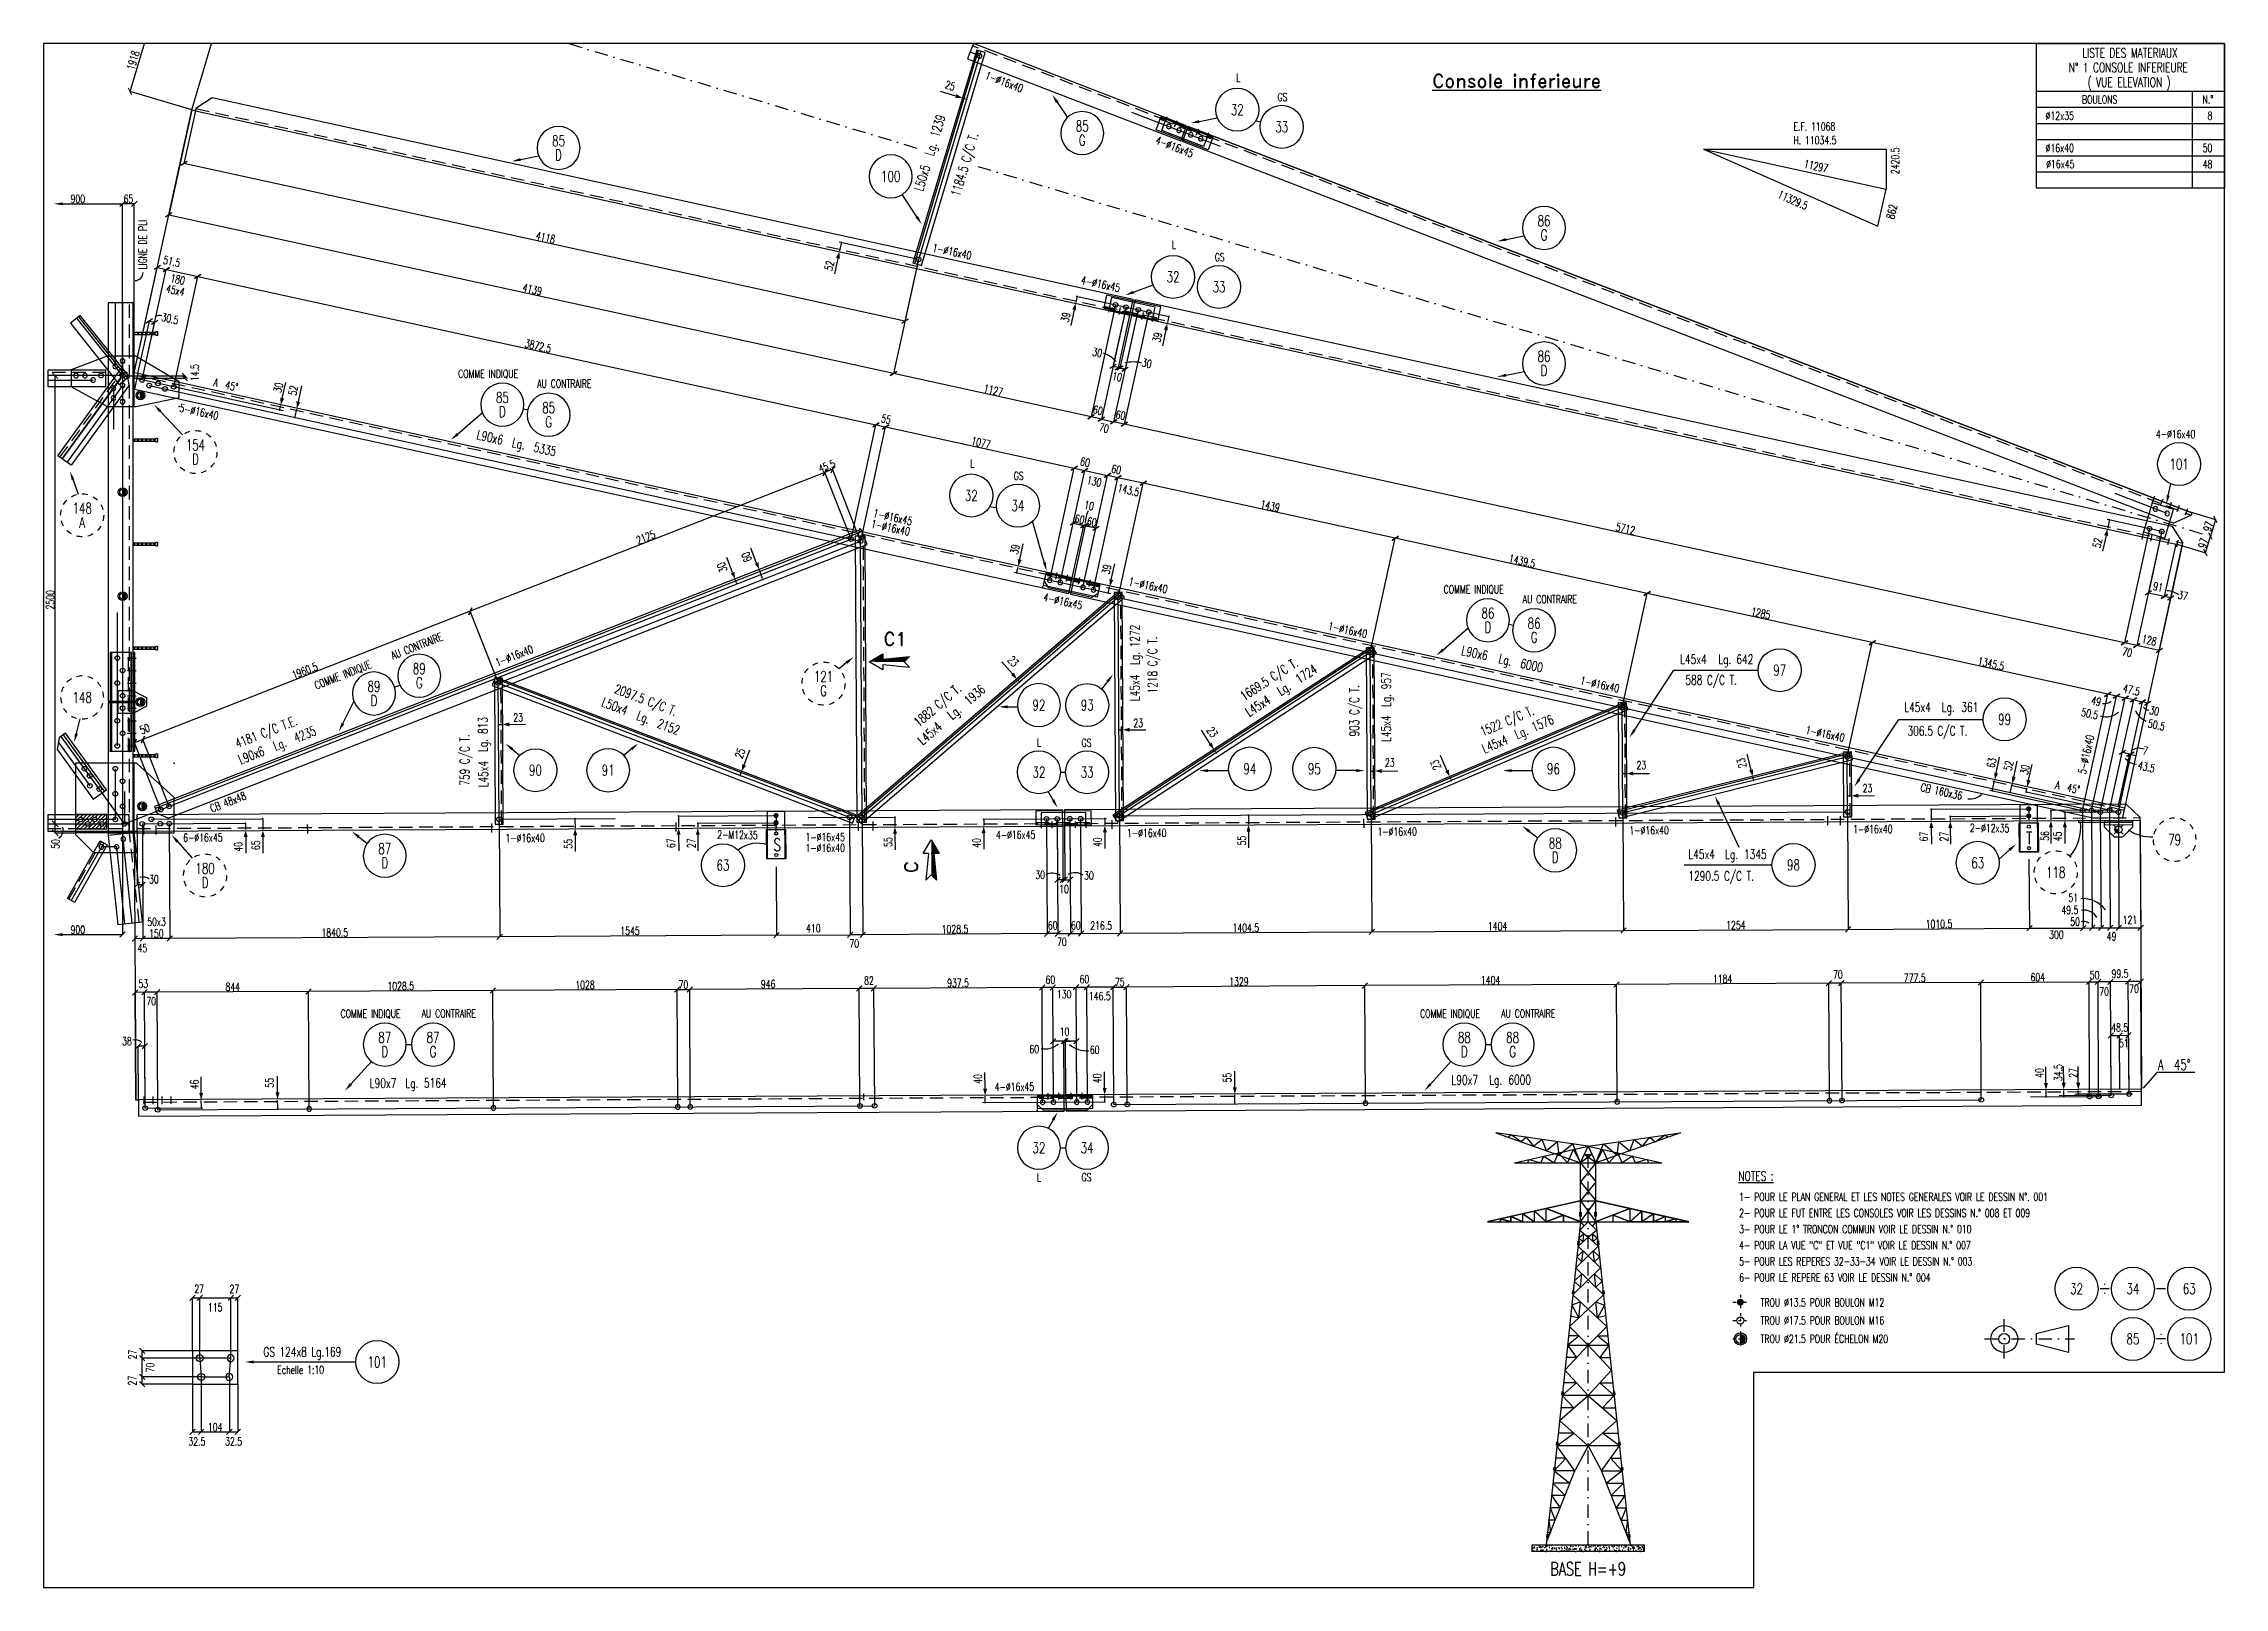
# Model space of a CAD drawing. Header units: feet. Extents: x 375 to 12540, y 75 to 8685.
import ezdxf
from ezdxf.enums import TextEntityAlignment as Align

# ---------------------------------------------------------------- set-up
doc = ezdxf.new("R2010")
doc.units = ezdxf.units.FT
doc.header["$LTSCALE"] = 150
doc.header["$MEASUREMENT"] = 0
doc.linetypes.add('DASHDOT', pattern=[1, 0.5, -0.25, 0, -0.25])
doc.linetypes.add('DASHED', pattern=[0.75, 0.5, -0.25])
doc.layers.get('0').update_dxf_attribs({"linetype": 'CONTINUOUS'})
doc.layers.get('DEFPOINTS').update_dxf_attribs({"linetype": 'CONTINUOUS'})
for name, color, linetype in [('ASSI', 6, 'CONTINUOUS'), ('BOLLINI_1', 7, 'CONTINUOUS'), ('BOLLINI_5', 7, 'CONTINUOUS'), ('Echelon', 3, 'CONTINUOUS'), ('FORI', 2, 'CONTINUOUS'), ('LINEA-MEDIA', 7, 'CONTINUOUS'), ('LINEA_ANG', 2, 'CONTINUOUS'), ('LINEE_PIASTRA', 2, 'CONTINUOUS'), ('LINEE_PIASTRE', 2, 'CONTINUOUS'), ('LM', 7, 'CONTINUOUS'), ('LP', 1, 'CONTINUOUS'), ('LS', 7, 'CONTINUOUS'), ('MZ', 6, 'DASHDOT'), ('NOTATION', 2, 'CONTINUOUS'), ('PIASTRE', 5, 'CONTINUOUS'), ('QT_MAL', 7, 'CONTINUOUS'), ('QT_MPR', 7, 'CONTINUOUS'), ('SPESSA', 1, 'CONTINUOUS'), ('TESTI_A_P', 7, 'CONTINUOUS'), ('TRAT-Y', 7, 'DASHED')]:
    doc.layers.add(name, color=color, linetype=linetype)
doc.styles.add('QUOTE', font='ROMANS8.SHX', dxfattribs={"width": 0.7})
doc.styles.add('RD', font='ROMAND8.SHX', dxfattribs={"width": 0.7})
doc.styles.add('RQL', font='ROMANS8.SHX', dxfattribs={"width": 0.7})
doc.styles.add('RS', font='ROMANS8.shx', dxfattribs={"width": 0.7})
doc.styles.get("Standard").update_dxf_attribs({"font": 'ROMANS8.SHX', "width": 0.7})
doc.dimstyles.new('FRECCE1', dxfattribs={"dimtxt": 45, "dimasz": 5, "dimexe": 0, "dimexo": 0, "dimgap": 1, "dimtad": 1, "dimdec": 1, "dimzin": 0, "dimdsep": 46, "dimtxsty": 'RS', "dimblk1": 'QUOTP', "dimblk2": 'QUOTF', "dimsah": 1, "dimcen": 0, "dimclrd": 2, "dimclre": 2, "dimclrt": 7, "dimadec": 0, "dimazin": 0, "dimtfac": 1, "dimtdec": 1, "dimtix": 1, "dimtmove": 2, "dimatfit": 3, "dimldrblk": 'QUOTP', "dimfxl": 1, "dimtolj": 1, "dimtzin": 0, "dimarcsym": 0})
doc.dimstyles.new('TRATTO', dxfattribs={"dimscale": 0, "dimtxt": 45, "dimasz": 30, "dimexe": 0, "dimexo": 0.06, "dimgap": 5, "dimtad": 1, "dimdec": 1, "dimzin": 0, "dimdsep": 46, "dimtxsty": 'RS', "dimblk1": 'OBLIQUE', "dimblk2": 'OBLIQUE', "dimsah": 1, "dimcen": 0.09, "dimclrd": 2, "dimclre": 2, "dimclrt": 7, "dimadec": 0, "dimazin": 0, "dimtfac": 1, "dimtdec": 1, "dimtix": 1, "dimtmove": 2, "dimatfit": 3, "dimfxl": 1, "dimtolj": 1, "dimtzin": 0, "dimarcsym": 0})

msp = doc.modelspace()

# ---------------------------------------------------------------- texts
at = {"layer": 'LINEA-MEDIA', "color": 3, "style": 'RD'}
for s, height, rotation, p in [('C1', 74.981, 359.882436, (5125.36, 5327.4)), ('C', 74.98, 89.882436, (5251.71, 4092.71))]:
    msp.add_text(s, height=height, rotation=rotation, dxfattribs=at).set_placement(p, align=Align.CENTER)
at = {"layer": 'LM', "style": 'RD', "width": 0.7}
for s, p in [('LISTE DES MATERIAUX', (12013.73, 8633.19)), ('N%%D 1 CONSOLE INFERIEURE ', (12016.67, 8552.18)), ('( VUE ELEVATION )', (12008.59, 8465.59))]:
    msp.add_text(s, height=52.4947, dxfattribs=at).set_placement(p, align=Align.MIDDLE)
at = {"layer": 'LM', "style": 'RS', "width": 0.7}
for s, p in [('1- POUR LE PLAN GENERAL ET LES NOTES GENERALES VOIR LE DESSIN N%%D. 001', (9833.36, 2230.53)), ('2- POUR LE FUT ENTRE LES CONSOLES VOIR LES DESSINS N.° 008 ET 009', (9833.36, 2140.53)), ('3- POUR LE 1° TRONCON COMMUN VOIR LE DESSIN N.° 010', (9833.36, 2050.53)), ('4- POUR LA VUE "C" ET VUE "C1" VOIR LE DESSIN N.° 007', (9833.36, 1960.53)), ('5- POUR LES REPERES 32-33-34 VOIR LE DESSIN N.° 003', (9833.36, 1870.53)), ('6- POUR LE REPERE 63 VOIR LE DESSIN N.° 004', (9833.36, 1780.53))]:
    msp.add_text(s, height=45, dxfattribs=at).set_placement(p)
at = {"layer": 'LM', "linetype": 'ByBlock', "style": 'RS', "width": 0.7}
for s, p in [('TROU %%C13.5 POUR BOULON M12', (9952.71, 1641.5)), ('TROU %%C17.5 POUR BOULON M16', (9952.74, 1541.17)), ('TROU %%C21.5 POUR ÉCHELON M20', (9952.72, 1438.55))]:
    msp.add_text(s, height=45, dxfattribs=at).set_placement(p)
at = {"layer": 'LM', "char_height": 44.994, "style": 'RD'}
for s, insert, attachment_point in [('BOULONS', (11745.79, 8373.01), 4), ('N.°', (12477.76, 8373.01), 6)]:
    msp.add_mtext(s, dxfattribs=dict(at, insert=insert, attachment_point=attachment_point))
at = {"layer": 'LS', "color": 3, "style": 'RD'}
msp.add_text('%%UConsole inferieure', height=75, dxfattribs=at).set_placement((8592.01, 8477.32, -2509.51), align=Align.MIDDLE)
at = {"layer": 'LS', "color": 7, "style": 'RS', "width": 0.7}
for s, height, p in [('∅12x35', 44.994, (11542.63, 8260.5)), ('E.F. 11068', 45, (10135.65, 8200.33)), ('H. 11034.5', 45, (10135.65, 8123.5)), ('∅16x40', 44.994, (11542.63, 8080.5)), ('∅16x45', 44.994, (11545.79, 7990.56)), ('Echelle 1:10', 45, (1677.55, 1265.84))]:
    msp.add_text(s, height=height, dxfattribs=at).set_placement(p)
for s, height, p in [('8', 44.99, (12473.04, 8260.55)), ('50', 44.994, (12473.04, 8080.55)), ('48', 44.994, (12473.04, 7990.56))]:
    msp.add_text(s, height=height, dxfattribs=at).set_placement(p, align=Align.RIGHT)
for s, rotation, p in [('11297', 347.663734, (10191.41, 7994.26)), ('2420.5', 90, (10726.19, 7957.07)), ('11329.5', 336.163664, (10043.69, 7827.37)), ('LIGNE DE PLI ', 90, (950.17, 7425.23)), ('862', 77.663734, (10697.75, 7703.31))]:
    msp.add_text(s, height=45, rotation=rotation, dxfattribs=at).set_placement(p)
at = {"layer": 'LS', "color": 6, "style": 'RD', "width": 0.7}
for s, p in [('T', (11433.97, 4219.41)), ('S', (4446.36, 4181.53))]:
    msp.add_text(s, height=70, rotation=359.981779, dxfattribs=at).set_placement(p)
at = {"layer": 'LS', "color": 7, "insert": (874.52, 8591.93), "char_height": 45, "attachment_point": 5, "rotation": 73.30052, "style": 'RS'}
msp.add_mtext('\\A1;1918', dxfattribs=at)
at = {"layer": 'LS', "color": 7, "char_height": 45, "attachment_point": 5, "style": 'RS'}
for insert in [(565.78, 7819.2), (565.78, 3743.24)]:
    msp.add_mtext('\\A1;900', dxfattribs=dict(at, insert=insert))
at = {"layer": 'LS', "color": 3, "insert": (8990.45, 178.2), "char_height": 75, "attachment_point": 5, "style": 'RD'}
msp.add_mtext('BASE H=+9', dxfattribs=at)
msp.add_mtext('BASE H=+9', dxfattribs=at)
at = {"layer": 'NOTATION', "color": 7, "style": 'RS', "width": 0.7}
msp.add_text('%%uNOTES :', height=52.5, dxfattribs=at).set_placement((9828.74, 2342.88))
at = {"layer": 'QT_MPR', "color": 7, "style": 'RS', "width": 0.7}
for s, p in [('AU CONTRAIRE', (2323.99, 5248.86)), ('COMME INDIQUE', (1896.83, 5082.42))]:
    msp.add_text(s, height=45, rotation=21.396129, dxfattribs=at).set_placement(p)
at = {"layer": 'QT_MPR', "color": 7, "char_height": 45, "attachment_point": 5, "rotation": 73.30052, "style": 'RS'}
for insert in [(12450.18, 5992.15), (12422.28, 5899.15)]:
    msp.add_mtext('\\A1;97', dxfattribs=dict(at, insert=insert))
at = {"layer": 'TESTI_A_P', "style": 'RS', "width": 0.7}
for s, p in [('L', (7027.35, 8472.86)), ('GS', (7258.03, 8364.57)), ('L', (6669.09, 7540.7)), ('GS', (6908.19, 7471.79)), ('COMME INDIQUE', (2687.49, 6821.2)), ('AU CONTRAIRE', (3128.3, 6765.99)), ('L', (5543.44, 6321.34)), ('GS', (5786.52, 6251.63)), ('COMME INDIQUE', (8185.01, 5618.9)), ('AU CONTRAIRE', (8625.82, 5563.69)), ('L', (5916.02, 4764.67)), ('GS', (6165.21, 4763.45)), ('COMME INDIQUE', (2031.5, 3252.28)), ('AU CONTRAIRE', (2483.62, 3253.5)), ('COMME INDIQUE', (8053.53, 3252.28)), ('AU CONTRAIRE', (8505.65, 3253.5)), ('L', (5916.02, 2338.46)), ('GS', (6165.21, 2339.67))]:
    msp.add_text(s, height=45, dxfattribs=at).set_placement(p)

# ---------------------------------------------------------------- blocks, each defined once
blk = doc.blocks.new('ASSE98')
blk.add_line((0, 0), (1, 0))
at = {"color": 7, "style": 'QUOTE', "width": 0.5, "flags": 1}
for tag, p in [('TI', (1.3831, 6.8273)), ('DI_S', (1.3831, 6.4218)), ('D_S', (1.3831, 6.0209)), ('E_S', (1.3831, 5.6806)), ('NFORI', (1.3645, 5.2979)), ('ALAR', (1.3635, 4.9325)), ('FAM', (1.3775, 4.5465)), ('ALA', (1.3831, 4.1926)), ('DISP2', (1.3831, 3.8497)), ('DISP1', (1.3831, 3.5069)), ('PINZAF', (1.3831, 3.164)), ('PINZAI', (1.3831, 2.8211)), ('TRP', (1.3831, 2.4783)), ('NP', (1.3831, 2.1354)), ('SV', (1.3831, 1.7926)), ('PESO', (1.3831, 1.4497)), ('QUA', (1.3831, 1.1069)), ('LUN', (1.3831, 0.764)), ('PROF', (1.3831, 0.4211)), ('POS', (1.3831, 0.0783))]:
    blk.add_attdef(tag, p, '', height=0.2, dxfattribs=at)
at = {"color": 7, "flags": 1}
for tag, p in [('LAV1', (3.0743, 6.8285)), ('LAV2', (3.0743, 6.4951)), ('LAV3', (3.0743, 6.1618)), ('LAV4', (3.0743, 5.8285)), ('LAV5', (3.0743, 5.4951)), ('LAV6', (3.0743, 5.1618)), ('LAV7', (3.0743, 4.8285)), ('LAV8', (3.0743, 4.4951)), ('LAV9', (3.0743, 4.1618)), ('LAV10', (3.0743, 3.8285))]:
    blk.add_attdef(tag, p, '', height=0.2, dxfattribs=at)
blk = doc.blocks.new('MRKR_98')
blk.add_point((0, 0))
at = {"color": 7, "style": 'QUOTE', "width": 0.5, "flags": 1}
for tag, p in [('TI', (3.73, 6.83)), ('DI_S', (3.73, 6.42)), ('D_S', (3.73, 6.02)), ('AUX2', (3.71, 4.93)), ('NFORI', (3.72, 5.3)), ('AUX1', (3.73, 4.19)), ('E_S', (3.73, 5.68)), ('FAM', (3.73, 4.55)), ('COMMESSA', (3.73, 3.85)), ('MD', (3.73, 3.51)), ('MP', (3.73, 3.16)), ('LARGHEZZA', (3.73, 2.82)), ('SPESSORE', (3.73, 2.48)), ('NP', (3.73, 2.14)), ('SV', (3.73, 1.79)), ('PESO', (3.73, 1.45)), ('QUA', (3.73, 1.11)), ('LUN', (3.73, 0.76)), ('PROF', (3.73, 0.42)), ('POS', (3.73, 0.08))]:
    blk.add_attdef(tag, p, '', height=0.2, dxfattribs=at)
at = {"color": 7, "flags": 1}
for tag, p in [('LAV1', (5.26, 6.88)), ('LAV2', (5.26, 6.55)), ('LAV3', (5.26, 6.21)), ('LAV4', (5.26, 5.88)), ('LAV5', (5.26, 5.55)), ('LAV6', (5.26, 5.21)), ('LAV7', (5.26, 4.88)), ('LAV8', (5.26, 4.55)), ('LAV9', (5.26, 4.21)), ('LAV10', (5.26, 3.88))]:
    blk.add_attdef(tag, p, '', height=0.2, dxfattribs=at)
blk = doc.blocks.new('16')
blk.add_circle((0, 0), 1)
blk = doc.blocks.new('P20')
at = {"color": 0}
for p, q in [((0, 0.98), (0.02, 1)), ((0, 0.94), (0.06, 1)), ((1, -0.01), (0, 0.99)), ((0, 0.89), (0.1, 0.99)), ((0, 0.85), (0.14, 0.99)), ((0, 0.8), (0.18, 0.98)), ((0, 0.76), (0.22, 0.98)), ((0, 0.71), (0.25, 0.97)), ((0, 0.67), (0.29, 0.96)), ((1, -0.05), (0, 0.95)), ((0, 0.62), (0.32, 0.95)), ((0, 0.58), (0.36, 0.93)), ((0, 0.53), (0.39, 0.92)), ((0, 0.49), (0.42, 0.91)), ((1, -0.09), (0, 0.9)), ((0, 0.44), (0.45, 0.89)), ((0, 0.4), (0.48, 0.88)), ((0.99, -0.13), (0, 0.86)), ((0, 0.35), (0.51, 0.86)), ((0, 0.31), (0.54, 0.84)), ((0, 0.26), (0.56, 0.83)), ((0.99, -0.17), (0, 0.81)), ((0, 0.22), (0.59, 0.81)), ((0, 0.17), (0.61, 0.79)), ((0.98, -0.21), (0, 0.77)), ((0, 0.13), (0.64, 0.77)), ((0, 0.08), (0.66, 0.75)), ((0, 0.04), (0.69, 0.73)), ((0.97, -0.25), (0, 0.72)), ((0, -0.01), (0.71, 0.7)), ((0.96, -0.28), (0, 0.68)), ((0, -0.05), (0.73, 0.68)), ((0, -0.1), (0.75, 0.66)), ((0.95, -0.32), (0, 0.63)), ((0, -0.14), (0.77, 0.63)), ((0, -0.19), (0.79, 0.61)), ((0.94, -0.35), (0, 0.59)), ((0, -0.23), (0.81, 0.58)), ((0, -0.28), (0.83, 0.56)), ((0.92, -0.38), (0, 0.54)), ((0, -0.32), (0.85, 0.53)), ((0.91, -0.41), (0, 0.5)), ((0, -0.36), (0.87, 0.5)), ((0, -0.41), (0.88, 0.47)), ((0.9, -0.44), (0, 0.45)), ((0, -0.45), (0.9, 0.44)), ((0.88, -0.47), (0, 0.41)), ((0, -0.5), (0.91, 0.41)), ((0, -0.54), (0.92, 0.38)), ((0.87, -0.5), (0, 0.36)), ((0, -0.59), (0.94, 0.35)), ((0.85, -0.53), (0, 0.32)), ((0, -0.63), (0.95, 0.31)), ((0, -0.68), (0.96, 0.28)), ((0.83, -0.56), (0, 0.27)), ((0, -0.72), (0.97, 0.25)), ((0.81, -0.58), (0, 0.23)), ((0, -0.77), (0.98, 0.21)), ((0.79, -0.61), (0, 0.18)), ((0, -0.81), (0.99, 0.17)), ((0.77, -0.63), (0, 0.14)), ((0, -0.86), (0.99, 0.13)), ((0.75, -0.66), (0, 0.09)), ((0, -0.9), (1, 0.09)), ((0.73, -0.68), (0, 0.05)), ((0, -0.95), (1, 0.05)), ((0.71, -0.7), (0, 0.01)), ((0, -0.99), (1, 0.01)), ((1, 0.04), (0.04, 1)), ((1, 0.09), (0.09, 1)), ((0.99, 0.14), (0.14, 0.99)), ((0.98, 0.19), (0.19, 0.98)), ((0.97, 0.25), (0.25, 0.97)), ((0.95, 0.31), (0.31, 0.95)), ((0.92, 0.38), (0.38, 0.92)), ((0.88, 0.47), (0.47, 0.88)), ((0.81, 0.59), (0.59, 0.81)), ((0.69, -0.73), (0, -0.04)), ((0.66, -0.75), (0, -0.08)), ((0.64, -0.77), (0, -0.13)), ((0.61, -0.79), (0, -0.17)), ((0.59, -0.81), (0, -0.22)), ((0.56, -0.83), (0, -0.26)), ((0.54, -0.84), (0, -0.31)), ((0.51, -0.86), (0, -0.35)), ((0.48, -0.88), (0, -0.4)), ((0.45, -0.89), (0, -0.44)), ((0.42, -0.91), (0, -0.49)), ((0.39, -0.92), (0, -0.53)), ((0.36, -0.93), (0, -0.58)), ((0.32, -0.95), (0, -0.62)), ((0.29, -0.96), (0, -0.67)), ((0.25, -0.97), (0, -0.71)), ((0.22, -0.98), (0, -0.76)), ((0.18, -0.98), (0, -0.8)), ((0.14, -0.99), (0, -0.85)), ((0.1, -0.99), (0, -0.89)), ((0.04, -1), (1, -0.04)), ((0.09, -1), (1, -0.09)), ((0.14, -0.99), (0.99, -0.14)), ((0.19, -0.98), (0.98, -0.19)), ((0.25, -0.97), (0.97, -0.25)), ((0.31, -0.95), (0.95, -0.31)), ((0.38, -0.92), (0.92, -0.38)), ((0.47, -0.88), (0.88, -0.47)), ((0.59, -0.81), (0.81, -0.59))]:
    blk.add_line(p, q, dxfattribs=at)
for radius in [1.5, 1]:
    blk.add_circle((0, 0), radius)
blk = doc.blocks.new('_OBLIQUE')
at = {"color": 0, "linetype": 'ByBlock'}
blk.add_line((-0.5, -0.5), (0.5, 0.5), dxfattribs=at)
blk = doc.blocks.new('*D30')
at = {"layer": 'DEFPOINTS', "color": 0, "transparency": 16777216}
for p in [(440, 4333), (440, 4333), (440, 4283)]:
    blk.add_point(p, dxfattribs=at)
at = {"layer": 'LS', "color": 2, "lineweight": -2, "transparency": 16777216}
for p, q in [((440, 4333), (440, 4333)), ((440, 4283), (440, 4333)), ((440, 4283), (440, 4283))]:
    blk.add_line(p, q, dxfattribs=at)
at = {"layer": 'LS', "color": 2, "lineweight": -2, "transparency": 16777216, "xscale": 33, "yscale": 33, "zscale": 33}
for p, rotation in [((440, 4333), 90), ((440, 4283), 270)]:
    blk.add_blockref('_OBLIQUE', p, dxfattribs=dict(at, rotation=rotation))
at = {"layer": 'LS', "color": 7, "transparency": 16777216, "insert": (441, 4221), "char_height": 45, "attachment_point": 5, "rotation": 90, "style": 'RS'}
blk.add_mtext('\\A1;50', dxfattribs=at)
blk = doc.blocks.new('*D31')
at = {"layer": 'DEFPOINTS', "color": 0, "transparency": 16777216}
for p in [(440, 6833), (440, 6833), (440, 4333)]:
    blk.add_point(p, dxfattribs=at)
at = {"layer": 'LS', "color": 2, "lineweight": -2, "transparency": 16777216}
for p, q in [((440, 6833), (440, 6833)), ((440, 4333), (440, 6833)), ((440, 4333), (440, 4333))]:
    blk.add_line(p, q, dxfattribs=at)
at = {"layer": 'LS', "color": 2, "lineweight": -2, "transparency": 16777216, "xscale": 30, "yscale": 30, "zscale": 30}
for p, rotation in [((440, 6833), 90), ((440, 4333), 270)]:
    blk.add_blockref('_OBLIQUE', p, dxfattribs=dict(at, rotation=rotation))
at = {"layer": 'LS', "color": 7, "transparency": 16777216, "insert": (412, 5583), "char_height": 45, "attachment_point": 5, "rotation": 90, "style": 'RS'}
blk.add_mtext('\\A1;2500', dxfattribs=at)
blk = doc.blocks.new('A$C6E393FD9')
at = {"layer": 'Echelon'}
blk.add_lwpolyline([(3, 0), (0, 20), (169, 41), (168, 47), (178, 48), (182, 17), (172, 16), (171, 22), (3, 0)], close=True, dxfattribs=at)
at = {"layer": 'MZ', "ltscale": 0.2}
blk.add_line((1, 10), (180, 33), dxfattribs=at)
blk = doc.blocks.new('*D32')
at = {"layer": 'DEFPOINTS', "color": 0, "transparency": 16777216}
for p in [(816, 7792), (816, 7792), (881, 6942)]:
    blk.add_point(p, dxfattribs=at)
at = {"layer": 'LS', "color": 2, "lineweight": -2, "transparency": 16777216}
for p, q in [((816, 7792), (816, 7792)), ((881, 7792), (816, 7792)), ((881, 6942), (881, 7792))]:
    blk.add_line(p, q, dxfattribs=at)
at = {"layer": 'LS', "color": 2, "lineweight": -2, "transparency": 16777216, "xscale": 30, "yscale": 30, "zscale": 30, "rotation": 180}
blk.add_blockref('_OBLIQUE', (816, 7792), dxfattribs=at)
at = {"layer": 'LS', "color": 2, "lineweight": -2, "transparency": 16777216, "xscale": 30, "yscale": 30, "zscale": 30}
blk.add_blockref('_OBLIQUE', (881, 7792), dxfattribs=at)
at = {"layer": 'LS', "color": 7, "transparency": 16777216, "insert": (848, 7819), "char_height": 45, "attachment_point": 5, "style": 'RS'}
blk.add_mtext('\\A1;65', dxfattribs=at)
blk = doc.blocks.new('QUOTP')
at = {"layer": 'ASSI', "color": 2, "const_width": 1.07}
blk.add_lwpolyline([(-0.5, 0, 1), (0.5, 0, 1)], format="xyb", close=True, dxfattribs=at)
blk = doc.blocks.new('QUOTF')
at = {"layer": 'LS', "color": 2}
blk.add_line((7.5, 0), (25.5, 0), dxfattribs=at)
blk.add_solid([(7.5, 2.25), (0, 0), (7.5, -2.25)], dxfattribs=at)
blk = doc.blocks.new('*D33')
at = {"layer": 'DEFPOINTS', "color": 0, "transparency": 16777216}
for p in [(6294, 4363), (6295, 4323), (6295, 4323)]:
    blk.add_point(p, dxfattribs=at)
at = {"layer": 'QT_MAL', "color": 2, "lineweight": -2, "transparency": 16777216}
for p, q in [((6294, 4363), (6294, 4363)), ((6294, 4358), (6295, 4328)), ((6295, 4323), (6295, 4323))]:
    blk.add_line(p, q, dxfattribs=at)
at = {"layer": 'QT_MAL', "color": 2, "lineweight": -2, "transparency": 16777216, "xscale": 5, "yscale": 5, "zscale": 5}
for name, p, rotation in [('QUOTF', (6295, 4323), 270.3105993036544), ('QUOTP', (6294, 4363), 90.31059930365446)]:
    blk.add_blockref(name, p, dxfattribs=dict(at, rotation=rotation))
at = {"layer": 'QT_MAL', "color": 7, "transparency": 16777216, "insert": (6254, 4231), "char_height": 45, "attachment_point": 5, "rotation": 90.3106, "style": 'RS'}
blk.add_mtext('\\A1;40', dxfattribs=at)
blk = doc.blocks.new('*D34')
at = {"layer": 'DEFPOINTS', "color": 0, "transparency": 16777216}
for p in [(5619, 4359), (5619, 4319), (5619, 4319)]:
    blk.add_point(p, dxfattribs=at)
at = {"layer": 'QT_MAL', "color": 2, "lineweight": -2, "transparency": 16777216}
for p, q in [((5619, 4359), (5619, 4359)), ((5619, 4354), (5619, 4324)), ((5619, 4319), (5619, 4319))]:
    blk.add_line(p, q, dxfattribs=at)
at = {"layer": 'QT_MAL', "color": 2, "lineweight": -2, "transparency": 16777216, "xscale": 5, "yscale": 5, "zscale": 5}
for name, p, rotation in [('QUOTF', (5619, 4319), 270.3105993036544), ('QUOTP', (5619, 4359), 90.31059930365446)]:
    blk.add_blockref(name, p, dxfattribs=dict(at, rotation=rotation))
at = {"layer": 'QT_MAL', "color": 7, "transparency": 16777216, "insert": (5579, 4227), "char_height": 45, "attachment_point": 5, "rotation": 90.3106, "style": 'RS'}
blk.add_mtext('\\A1;40', dxfattribs=at)
blk = doc.blocks.new('*D35')
at = {"layer": 'DEFPOINTS', "color": 0, "transparency": 16777216}
for p in [(1501, 4337), (1502, 4297), (1502, 4297)]:
    blk.add_point(p, dxfattribs=at)
at = {"layer": 'QT_MAL', "color": 2, "lineweight": -2, "transparency": 16777216}
for p, q in [((1501, 4332), (1502, 4302)), ((1502, 4297), (1502, 4297))]:
    blk.add_line(p, q, dxfattribs=at)
at = {"layer": 'QT_MAL', "color": 2, "lineweight": -2, "transparency": 16777216, "xscale": 5, "yscale": 5, "zscale": 5}
for name, p, rotation in [('QUOTF', (1502, 4297), 270.3105993036544), ('QUOTP', (1501, 4337), 90.31059930365446)]:
    blk.add_blockref(name, p, dxfattribs=dict(at, rotation=rotation))
at = {"layer": 'QT_MAL', "color": 7, "transparency": 16777216, "insert": (1461, 4205), "char_height": 45, "attachment_point": 5, "rotation": 90.3106, "style": 'RS'}
blk.add_mtext('\\A1;40', dxfattribs=at)
blk = doc.blocks.new('*D36')
at = {"layer": 'DEFPOINTS', "color": 0, "transparency": 16777216}
for p in [(1597, 4362), (1598, 4297), (1598, 4297)]:
    blk.add_point(p, dxfattribs=at)
at = {"layer": 'QT_MAL', "color": 2, "lineweight": -2, "transparency": 16777216}
for p, q in [((1597, 4357), (1598, 4302)), ((1598, 4297), (1598, 4297))]:
    blk.add_line(p, q, dxfattribs=at)
at = {"layer": 'QT_MAL', "color": 2, "lineweight": -2, "transparency": 16777216, "xscale": 5, "yscale": 5, "zscale": 5}
for name, p, rotation in [('QUOTF', (1598, 4297), 270.3105993036544), ('QUOTP', (1597, 4362), 90.31059930365446)]:
    blk.add_blockref(name, p, dxfattribs=dict(at, rotation=rotation))
at = {"layer": 'QT_MAL', "color": 7, "transparency": 16777216, "insert": (1559, 4214), "char_height": 45, "attachment_point": 5, "rotation": 90.3106, "style": 'RS'}
blk.add_mtext('\\A1;65', dxfattribs=at)
blk = doc.blocks.new('*D37')
at = {"layer": 'DEFPOINTS', "color": 0, "transparency": 16777216}
for p in [(816, 6833), (881, 6819), (1162, 6819)]:
    blk.add_point(p, dxfattribs=at)
at = {"layer": 'LS', "color": 2, "lineweight": -2, "transparency": 16777216}
for p, q in [((816, 6833), (1162, 6833)), ((881, 6819), (1162, 6819)), ((1162, 6833), (1162, 6819))]:
    blk.add_line(p, q, dxfattribs=at)
at = {"layer": 'LS', "color": 2, "lineweight": -2, "transparency": 16777216, "xscale": 30, "yscale": 30, "zscale": 30}
for p, rotation in [((1162, 6833), 90), ((1162, 6819), 270)]:
    blk.add_blockref('_OBLIQUE', p, dxfattribs=dict(at, rotation=rotation))
at = {"layer": 'LS', "color": 7, "transparency": 16777216, "insert": (1218, 6850), "char_height": 45, "attachment_point": 5, "rotation": 90, "style": 'RS'}
blk.add_mtext('\\A1;14.5', dxfattribs=at)
blk = doc.blocks.new('*D38')
at = {"layer": 'DEFPOINTS', "color": 0, "transparency": 16777216}
for p in [(11650, 4397), (11650, 4352), (11650, 4352)]:
    blk.add_point(p, dxfattribs=at)
at = {"layer": 'QT_MAL', "color": 2, "lineweight": -2, "transparency": 16777216}
blk.add_line((11650, 4392), (11650, 4357), dxfattribs=at)
at = {"layer": 'QT_MAL', "color": 2, "lineweight": -2, "transparency": 16777216, "xscale": 5, "yscale": 5, "zscale": 5}
for name, p, rotation in [('QUOTP', (11650, 4397), 90.31059930390875), ('QUOTF', (11650, 4352), 270.3105993039088)]:
    blk.add_blockref(name, p, dxfattribs=dict(at, rotation=rotation))
at = {"layer": 'QT_MAL', "color": 7, "transparency": 16777216, "insert": (11609, 4263), "char_height": 45, "attachment_point": 5, "rotation": 90.3106, "style": 'RS'}
blk.add_mtext('\\A1;45', dxfattribs=at)
blk = doc.blocks.new('*D39')
at = {"layer": 'DEFPOINTS', "color": 0, "transparency": 16777216}
for p in [(11572, 4407), (11572, 4351), (11572, 4351)]:
    blk.add_point(p, dxfattribs=at)
at = {"layer": 'QT_MAL', "color": 2, "lineweight": -2, "transparency": 16777216}
for p, q in [((11572, 4402), (11572, 4356)), ((11572, 4351), (11572, 4351))]:
    blk.add_line(p, q, dxfattribs=at)
at = {"layer": 'QT_MAL', "color": 2, "lineweight": -2, "transparency": 16777216, "xscale": 5, "yscale": 5, "zscale": 5}
for name, p, rotation in [('QUOTP', (11572, 4407), 90.31059930390875), ('QUOTF', (11572, 4351), 270.3105993039088)]:
    blk.add_blockref(name, p, dxfattribs=dict(at, rotation=rotation))
at = {"layer": 'QT_MAL', "color": 7, "transparency": 16777216, "insert": (11539, 4266), "char_height": 45, "attachment_point": 5, "rotation": 90.3106, "style": 'RS'}
blk.add_mtext('\\A1;56', dxfattribs=at)
blk = doc.blocks.new('*D40')
at = {"layer": 'DEFPOINTS', "color": 0, "transparency": 16777216}
for p in [(11434, 4511), (11440, 4540), (11440, 4540)]:
    blk.add_point(p, dxfattribs=at)
at = {"layer": 'QT_MAL', "color": 2, "lineweight": -2, "transparency": 16777216}
blk.add_line((11435, 4516), (11439, 4535), dxfattribs=at)
at = {"layer": 'QT_MAL', "color": 2, "lineweight": -2, "transparency": 16777216, "xscale": 5, "yscale": 5, "zscale": 5}
for name, p, rotation in [('QUOTF', (11440, 4540), 77.66373361089187), ('QUOTP', (11434, 4511), 257.6637336108919)]:
    blk.add_blockref(name, p, dxfattribs=dict(at, rotation=rotation))
at = {"layer": 'QT_MAL', "color": 7, "transparency": 16777216, "insert": (11427, 4636), "char_height": 45, "attachment_point": 5, "rotation": 77.6637, "style": 'RS'}
blk.add_mtext('\\A1;30', dxfattribs=at)
blk = doc.blocks.new('*D41')
at = {"layer": 'DEFPOINTS', "color": 0, "transparency": 16777216}
for p in [(11346, 4508), (11357, 4558), (11357, 4558)]:
    blk.add_point(p, dxfattribs=at)
at = {"layer": 'QT_MAL', "color": 2, "lineweight": -2, "transparency": 16777216}
blk.add_line((11347, 4513), (11356, 4554), dxfattribs=at)
at = {"layer": 'QT_MAL', "color": 2, "lineweight": -2, "transparency": 16777216, "xscale": 5, "yscale": 5, "zscale": 5}
for name, p, rotation in [('QUOTF', (11357, 4558), 77.66373361089187), ('QUOTP', (11346, 4508), 257.6637336108919)]:
    blk.add_blockref(name, p, dxfattribs=dict(at, rotation=rotation))
at = {"layer": 'QT_MAL', "color": 7, "transparency": 16777216, "insert": (11336, 4658), "char_height": 45, "attachment_point": 5, "rotation": 77.6637, "style": 'RS'}
blk.add_mtext('\\A1;52', dxfattribs=at)
blk = doc.blocks.new('*D42')
at = {"layer": 'DEFPOINTS', "color": 0, "transparency": 16777216}
for p in [(11246, 4518), (11259, 4580), (11259, 4580)]:
    blk.add_point(p, dxfattribs=at)
at = {"layer": 'QT_MAL', "color": 2, "lineweight": -2, "transparency": 16777216}
blk.add_line((11247, 4523), (11258, 4575), dxfattribs=at)
at = {"layer": 'QT_MAL', "color": 2, "lineweight": -2, "transparency": 16777216, "xscale": 5, "yscale": 5, "zscale": 5}
for name, p, rotation in [('QUOTF', (11259, 4580), 77.66373361089187), ('QUOTP', (11246, 4518), 257.6637336108919)]:
    blk.add_blockref(name, p, dxfattribs=dict(at, rotation=rotation))
at = {"layer": 'QT_MAL', "color": 7, "transparency": 16777216, "insert": (11241, 4674), "char_height": 45, "attachment_point": 5, "rotation": 77.6637, "style": 'RS'}
blk.add_mtext('\\A1;63', dxfattribs=at)
blk = doc.blocks.new('*D43')
at = {"layer": 'DEFPOINTS', "color": 0, "transparency": 16777216}
for p in [(1692, 6642), (1698, 6671), (1698, 6671)]:
    blk.add_point(p, dxfattribs=at)
at = {"layer": 'QT_MAL', "color": 2, "lineweight": -2, "transparency": 16777216}
blk.add_line((1693, 6646), (1697, 6666), dxfattribs=at)
at = {"layer": 'QT_MAL', "color": 2, "lineweight": -2, "transparency": 16777216, "xscale": 5, "yscale": 5, "zscale": 5}
for name, p, rotation in [('QUOTF', (1698, 6671), 77.66373361089187), ('QUOTP', (1692, 6642), 257.6637336108919)]:
    blk.add_blockref(name, p, dxfattribs=dict(at, rotation=rotation))
at = {"layer": 'QT_MAL', "color": 7, "transparency": 16777216, "insert": (1684, 6767), "char_height": 45, "attachment_point": 5, "rotation": 77.6637, "style": 'RS'}
blk.add_mtext('\\A1;30', dxfattribs=at)
blk = doc.blocks.new('*D44')
at = {"layer": 'DEFPOINTS', "color": 0, "transparency": 16777216}
for p in [(1777, 6600), (1788, 6651), (1788, 6651)]:
    blk.add_point(p, dxfattribs=at)
at = {"layer": 'QT_MAL', "color": 2, "lineweight": -2, "transparency": 16777216}
blk.add_line((1778, 6605), (1787, 6646), dxfattribs=at)
at = {"layer": 'QT_MAL', "color": 2, "lineweight": -2, "transparency": 16777216, "xscale": 5, "yscale": 5, "zscale": 5}
for name, p, rotation in [('QUOTF', (1788, 6651), 77.66373361089187), ('QUOTP', (1777, 6600), 257.6637336108919)]:
    blk.add_blockref(name, p, dxfattribs=dict(at, rotation=rotation))
at = {"layer": 'QT_MAL', "color": 7, "transparency": 16777216, "insert": (1767, 6751), "char_height": 45, "attachment_point": 5, "rotation": 77.6637, "style": 'RS'}
blk.add_mtext('\\A1;52', dxfattribs=at)
blk = doc.blocks.new('*D45')
at = {"layer": 'DEFPOINTS', "color": 0, "transparency": 16777216}
for p in [(5124, 4371), (5124, 4316), (5124, 4316)]:
    blk.add_point(p, dxfattribs=at)
at = {"layer": 'QT_MAL', "color": 2, "lineweight": -2, "transparency": 16777216}
for p, q in [((5124, 4371), (5124, 4371)), ((5124, 4366), (5124, 4321)), ((5124, 4316), (5124, 4316))]:
    blk.add_line(p, q, dxfattribs=at)
at = {"layer": 'QT_MAL', "color": 2, "lineweight": -2, "transparency": 16777216, "xscale": 5, "yscale": 5, "zscale": 5}
for name, p, rotation in [('QUOTF', (5124, 4316), 270.3105993039088), ('QUOTP', (5124, 4371), 90.31059930390882)]:
    blk.add_blockref(name, p, dxfattribs=dict(at, rotation=rotation))
at = {"layer": 'QT_MAL', "color": 7, "transparency": 16777216, "insert": (5086, 4232), "char_height": 45, "attachment_point": 5, "rotation": 90.3106, "style": 'RS'}
blk.add_mtext('\\A1;55', dxfattribs=at)
blk = doc.blocks.new('*D46')
at = {"layer": 'DEFPOINTS', "color": 0, "transparency": 16777216}
for p in [(6314, 5621), (6323, 5659), (6323, 5659)]:
    blk.add_point(p, dxfattribs=at)
at = {"layer": 'QT_MAL', "color": 2, "lineweight": -2, "transparency": 16777216}
blk.add_line((6315, 5626), (6321, 5655), dxfattribs=at)
at = {"layer": 'QT_MAL', "color": 2, "lineweight": -2, "transparency": 16777216, "xscale": 5, "yscale": 5, "zscale": 5}
for name, p, rotation in [('QUOTF', (6323, 5659), 77.66373361089187), ('QUOTP', (6314, 5621), 257.6637336108919)]:
    blk.add_blockref(name, p, dxfattribs=dict(at, rotation=rotation))
at = {"layer": 'QT_MAL', "color": 7, "transparency": 16777216, "insert": (6304, 5753), "char_height": 45, "attachment_point": 5, "rotation": 77.6637, "style": 'RS'}
blk.add_mtext('\\A1;39', dxfattribs=at)
blk = doc.blocks.new('*D47')
at = {"layer": 'DEFPOINTS', "color": 0, "transparency": 16777216}
for p in [(5803, 5733), (5812, 5771), (5812, 5771)]:
    blk.add_point(p, dxfattribs=at)
at = {"layer": 'QT_MAL', "color": 2, "lineweight": -2, "transparency": 16777216}
for p, q in [((5804, 5738), (5811, 5766)), ((5812, 5771), (5812, 5771))]:
    blk.add_line(p, q, dxfattribs=at)
at = {"layer": 'QT_MAL', "color": 2, "lineweight": -2, "transparency": 16777216, "xscale": 5, "yscale": 5, "zscale": 5}
for name, p, rotation in [('QUOTF', (5812, 5771), 77.66373361089187), ('QUOTP', (5803, 5733), 257.6637336108919)]:
    blk.add_blockref(name, p, dxfattribs=dict(at, rotation=rotation))
at = {"layer": 'QT_MAL', "color": 7, "transparency": 16777216, "insert": (5793, 5865), "char_height": 45, "attachment_point": 5, "rotation": 77.6637, "style": 'RS'}
blk.add_mtext('\\A1;39', dxfattribs=at)
blk = doc.blocks.new('*D48')
at = {"layer": 'DEFPOINTS', "color": 0, "transparency": 16777216}
for p in [(6643, 7125), (6643, 7125), (6651, 7163)]:
    blk.add_point(p, dxfattribs=at)
at = {"layer": 'QT_MAL', "color": 2, "lineweight": -2, "transparency": 16777216}
blk.add_line((6650, 7158), (6644, 7130), dxfattribs=at)
at = {"layer": 'QT_MAL', "color": 2, "lineweight": -2, "transparency": 16777216, "xscale": 5, "yscale": 5, "zscale": 5}
for name, p, rotation in [('QUOTF', (6643, 7125), 257.6637336108919), ('QUOTP', (6651, 7163), 77.66373361089187)]:
    blk.add_blockref(name, p, dxfattribs=dict(at, rotation=rotation))
at = {"layer": 'QT_MAL', "color": 7, "transparency": 16777216, "insert": (6587, 7047), "char_height": 45, "attachment_point": 5, "rotation": 77.6637, "style": 'RS'}
blk.add_mtext('\\A1;39', dxfattribs=at)
blk = doc.blocks.new('*D49')
at = {"layer": 'DEFPOINTS', "color": 0, "transparency": 16777216}
for p in [(6132, 7237), (6132, 7237), (6140, 7275)]:
    blk.add_point(p, dxfattribs=at)
at = {"layer": 'QT_MAL', "color": 2, "lineweight": -2, "transparency": 16777216}
blk.add_line((6139, 7270), (6133, 7241), dxfattribs=at)
at = {"layer": 'QT_MAL', "color": 2, "lineweight": -2, "transparency": 16777216, "xscale": 5, "yscale": 5, "zscale": 5}
for name, p, rotation in [('QUOTF', (6132, 7237), 257.6637336108919), ('QUOTP', (6140, 7275), 77.66373361089187)]:
    blk.add_blockref(name, p, dxfattribs=dict(at, rotation=rotation))
at = {"layer": 'QT_MAL', "color": 7, "transparency": 16777216, "insert": (6076, 7159), "char_height": 45, "attachment_point": 5, "rotation": 77.6637, "style": 'RS'}
blk.add_mtext('\\A1;39', dxfattribs=at)
blk = doc.blocks.new('*D50')
at = {"layer": 'DEFPOINTS', "color": 0, "transparency": 16777216}
for p in [(4825, 7576), (4814, 7525), (4814, 7525)]:
    blk.add_point(p, dxfattribs=at)
at = {"layer": 'QT_MAL', "color": 2, "lineweight": -2, "transparency": 16777216}
blk.add_line((4824, 7571), (4815, 7530), dxfattribs=at)
at = {"layer": 'QT_MAL', "color": 2, "lineweight": -2, "transparency": 16777216, "xscale": 5, "yscale": 5, "zscale": 5}
for name, p, rotation in [('QUOTP', (4825, 7576), 77.66373361089187), ('QUOTF', (4814, 7525), 257.6637336108919)]:
    blk.add_blockref(name, p, dxfattribs=dict(at, rotation=rotation))
at = {"layer": 'QT_MAL', "color": 7, "transparency": 16777216, "insert": (4758, 7447), "char_height": 45, "attachment_point": 5, "rotation": 77.6637, "style": 'RS'}
blk.add_mtext('\\A1;52', dxfattribs=at)
blk = doc.blocks.new('*D51')
at = {"layer": 'DEFPOINTS', "color": 0, "transparency": 16777216}
for p in [(4232, 5700), (4232, 5700), (4243, 5673)]:
    blk.add_point(p, dxfattribs=at)
at = {"layer": 'QT_MAL', "color": 2, "lineweight": -2, "transparency": 16777216}
blk.add_line((4241, 5677), (4234, 5695), dxfattribs=at)
at = {"layer": 'QT_MAL', "color": 2, "lineweight": -2, "transparency": 16777216, "xscale": 5, "yscale": 5, "zscale": 5}
for name, p, rotation in [('QUOTF', (4232, 5700), 111.3961293517778), ('QUOTP', (4243, 5673), 291.3961293517778)]:
    blk.add_blockref(name, p, dxfattribs=dict(at, rotation=rotation))
at = {"layer": 'QT_MAL', "color": 7, "transparency": 16777216, "insert": (4160, 5764), "char_height": 45, "attachment_point": 5, "rotation": 111.3961, "style": 'RS'}
blk.add_mtext('\\A1;30', dxfattribs=at)
blk = doc.blocks.new('*D52')
at = {"layer": 'DEFPOINTS', "color": 0, "transparency": 16777216}
for p in [(4366, 5753), (4366, 5753), (4388, 5697)]:
    blk.add_point(p, dxfattribs=at)
at = {"layer": 'QT_MAL', "color": 2, "lineweight": -2, "transparency": 16777216}
blk.add_line((4386, 5701), (4368, 5748), dxfattribs=at)
at = {"layer": 'QT_MAL', "color": 2, "lineweight": -2, "transparency": 16777216, "xscale": 5, "yscale": 5, "zscale": 5}
for name, p, rotation in [('QUOTF', (4366, 5753), 111.3961293517778), ('QUOTP', (4388, 5697), 291.3961293517778)]:
    blk.add_blockref(name, p, dxfattribs=dict(at, rotation=rotation))
at = {"layer": 'QT_MAL', "color": 7, "transparency": 16777216, "insert": (4297, 5821), "char_height": 45, "attachment_point": 5, "rotation": 111.3961, "style": 'RS'}
blk.add_mtext('\\A1;60', dxfattribs=at)
blk = doc.blocks.new('*D24')
at = {"layer": 'DEFPOINTS', "color": 0, "transparency": 16777216}
for p in [(1254, 2795), (1254, 2795), (1255, 2749)]:
    blk.add_point(p, dxfattribs=at)
at = {"layer": 'QT_MAL', "color": 2, "lineweight": -2, "transparency": 16777216}
for p, q in [((1254, 2795), (1254, 2795)), ((1255, 2754), (1254, 2790)), ((1255, 2749), (1255, 2749))]:
    blk.add_line(p, q, dxfattribs=at)
at = {"layer": 'QT_MAL', "color": 2, "lineweight": -2, "transparency": 16777216, "xscale": 5, "yscale": 5, "zscale": 5}
for name, p, rotation in [('QUOTF', (1254, 2795), 90.31059930448822), ('QUOTP', (1255, 2749), 270.3105993044882)]:
    blk.add_blockref(name, p, dxfattribs=dict(at, rotation=rotation))
at = {"layer": 'QT_MAL', "color": 7, "transparency": 16777216, "insert": (1216, 2880), "char_height": 45, "attachment_point": 5, "rotation": 90.3106, "style": 'RS'}
blk.add_mtext('\\A1;46', dxfattribs=at)
blk = doc.blocks.new('*D25')
at = {"layer": 'DEFPOINTS', "color": 0, "transparency": 16777216}
for p in [(1680, 2798), (1680, 2798), (1681, 2743)]:
    blk.add_point(p, dxfattribs=at)
at = {"layer": 'QT_MAL', "color": 2, "lineweight": -2, "transparency": 16777216}
for p, q in [((1680, 2798), (1680, 2798)), ((1681, 2748), (1680, 2793)), ((1681, 2743), (1681, 2743))]:
    blk.add_line(p, q, dxfattribs=at)
at = {"layer": 'QT_MAL', "color": 2, "lineweight": -2, "transparency": 16777216, "xscale": 5, "yscale": 5, "zscale": 5}
for name, p, rotation in [('QUOTF', (1680, 2798), 90.31059930448822), ('QUOTP', (1681, 2743), 270.3105993044882)]:
    blk.add_blockref(name, p, dxfattribs=dict(at, rotation=rotation))
at = {"layer": 'QT_MAL', "color": 7, "transparency": 16777216, "insert": (1635, 2889), "char_height": 45, "attachment_point": 5, "rotation": 90.3106, "style": 'RS'}
blk.add_mtext('\\A1;55', dxfattribs=at)
blk = doc.blocks.new('*D26')
at = {"layer": 'DEFPOINTS', "color": 0, "transparency": 16777216}
for p in [(11545, 2851), (11545, 2851), (11546, 2811)]:
    blk.add_point(p, dxfattribs=at)
at = {"layer": 'QT_MAL', "color": 2, "lineweight": -2, "transparency": 16777216}
for p, q in [((11545, 2851), (11545, 2851)), ((11546, 2816), (11545, 2846))]:
    blk.add_line(p, q, dxfattribs=at)
at = {"layer": 'QT_MAL', "color": 2, "lineweight": -2, "transparency": 16777216, "xscale": 5, "yscale": 5, "zscale": 5}
for name, p, rotation in [('QUOTF', (11545, 2851), 90.31059930448822), ('QUOTP', (11546, 2811), 270.3105993044882)]:
    blk.add_blockref(name, p, dxfattribs=dict(at, rotation=rotation))
at = {"layer": 'QT_MAL', "color": 7, "transparency": 16777216, "insert": (11509, 2944), "char_height": 45, "attachment_point": 5, "rotation": 90.3106, "style": 'RS'}
blk.add_mtext('\\A1;40', dxfattribs=at)
blk = doc.blocks.new('*D27')
at = {"layer": 'DEFPOINTS', "color": 0, "transparency": 16777216}
for p in [(7020, 2827), (7020, 2827), (7020, 2772)]:
    blk.add_point(p, dxfattribs=at)
at = {"layer": 'QT_MAL', "color": 2, "lineweight": -2, "transparency": 16777216}
for p, q in [((7020, 2827), (7020, 2827)), ((7020, 2777), (7020, 2822)), ((7020, 2772), (7020, 2772))]:
    blk.add_line(p, q, dxfattribs=at)
at = {"layer": 'QT_MAL', "color": 2, "lineweight": -2, "transparency": 16777216, "xscale": 5, "yscale": 5, "zscale": 5}
for name, p, rotation in [('QUOTF', (7020, 2827), 90.31059930448822), ('QUOTP', (7020, 2772), 270.3105993044882)]:
    blk.add_blockref(name, p, dxfattribs=dict(at, rotation=rotation))
at = {"layer": 'QT_MAL', "color": 7, "transparency": 16777216, "insert": (6978, 2918), "char_height": 45, "attachment_point": 5, "rotation": 90.3106, "style": 'RS'}
blk.add_mtext('\\A1;55', dxfattribs=at)
blk = doc.blocks.new('*D28')
at = {"layer": 'DEFPOINTS', "color": 0, "transparency": 16777216}
for p in [(6294, 2823), (6294, 2823), (6294, 2783)]:
    blk.add_point(p, dxfattribs=at)
at = {"layer": 'QT_MAL', "color": 2, "lineweight": -2, "transparency": 16777216}
for p, q in [((6294, 2823), (6294, 2823)), ((6294, 2788), (6294, 2818))]:
    blk.add_line(p, q, dxfattribs=at)
at = {"layer": 'QT_MAL', "color": 2, "lineweight": -2, "transparency": 16777216, "xscale": 5, "yscale": 5, "zscale": 5}
for name, p, rotation in [('QUOTF', (6294, 2823), 90.31059930448822), ('QUOTP', (6294, 2783), 270.3105993044882)]:
    blk.add_blockref(name, p, dxfattribs=dict(at, rotation=rotation))
at = {"layer": 'QT_MAL', "color": 7, "transparency": 16777216, "insert": (6252, 2914), "char_height": 45, "attachment_point": 5, "rotation": 90.3106, "style": 'RS'}
blk.add_mtext('\\A1;40', dxfattribs=at)
blk = doc.blocks.new('*D29')
at = {"layer": 'DEFPOINTS', "color": 0, "transparency": 16777216}
for p in [(5627, 2819), (5627, 2819), (5627, 2779)]:
    blk.add_point(p, dxfattribs=at)
at = {"layer": 'QT_MAL', "color": 2, "lineweight": -2, "transparency": 16777216}
for p, q in [((5627, 2819), (5627, 2819)), ((5627, 2784), (5627, 2814))]:
    blk.add_line(p, q, dxfattribs=at)
at = {"layer": 'QT_MAL', "color": 2, "lineweight": -2, "transparency": 16777216, "xscale": 5, "yscale": 5, "zscale": 5}
for name, p, rotation in [('QUOTF', (5627, 2819), 90.31059930448822), ('QUOTP', (5627, 2779), 270.3105993044882)]:
    blk.add_blockref(name, p, dxfattribs=dict(at, rotation=rotation))
at = {"layer": 'QT_MAL', "color": 7, "transparency": 16777216, "insert": (5586, 2911), "char_height": 45, "attachment_point": 5, "rotation": 90.3106, "style": 'RS'}
blk.add_mtext('\\A1;40', dxfattribs=at)
blk = doc.blocks.new('xxx')
blk.add_circle((0, 0), 8)
at = {"color": 3, "style": 'RQL', "width": 0.7}
blk.add_attdef('POS', text='', height=4, dxfattribs=at).set_placement((0, 0), align=Align.MIDDLE)
at = {"style": 'RQL', "width": 0.7, "flags": 1}
for tag, p in [('TIPO', (-0.39, -8.66)), ('POS1', (-0.39, -5.42))]:
    blk.add_attdef(tag, p, '', height=2, dxfattribs=at)
blk = doc.blocks.new('12')
at = {"color": 0}
for p, q in [((-1, 0.06), (-0.06, 1)), ((-1, 0.01), (-0.01, 1)), ((-1, -0.03), (0.03, 1)), ((-1, -0.07), (0.07, 1)), ((0.09, -1), (-1, 0.09)), ((0.05, -1), (-1, 0.05)), ((0, -1), (-1, 0)), ((-0.99, 0.16), (-0.16, 0.99)), ((-0.99, 0.11), (-0.11, 0.99)), ((-0.99, -0.11), (0.11, 0.99)), ((-0.99, -0.15), (0.15, 0.99)), ((0.17, -0.99), (-0.99, 0.17)), ((0.13, -0.99), (-0.99, 0.13)), ((-0.98, 0.22), (-0.22, 0.98)), ((-0.98, -0.19), (0.19, 0.98)), ((0.21, -0.98), (-0.98, 0.21)), ((-0.97, -0.23), (0.23, 0.97)), ((0.24, -0.97), (-0.97, 0.24)), ((-0.96, 0.28), (-0.28, 0.96)), ((-0.96, -0.27), (0.27, 0.96)), ((0.28, -0.96), (-0.96, 0.28)), ((-0.95, -0.3), (0.3, 0.95)), ((0.31, -0.95), (-0.95, 0.31)), ((-0.94, 0.34), (-0.34, 0.94)), ((-0.94, -0.33), (0.33, 0.94)), ((0.35, -0.94), (-0.94, 0.35)), ((-0.93, -0.37), (0.37, 0.93)), ((0.38, -0.93), (-0.93, 0.38)), ((-0.92, -0.4), (0.4, 0.92)), ((-0.91, 0.42), (-0.42, 0.91)), ((0.41, -0.91), (-0.91, 0.41)), ((-0.9, -0.43), (0.43, 0.9)), ((0.44, -0.9), (-0.9, 0.44)), ((-0.89, -0.46), (0.46, 0.89)), ((0.47, -0.88), (-0.88, 0.47)), ((-0.87, -0.49), (0.49, 0.87)), ((0.5, -0.87), (-0.87, 0.5)), ((-0.86, 0.52), (-0.52, 0.86)), ((-0.86, -0.52), (0.52, 0.86)), ((0.53, -0.85), (-0.85, 0.53)), ((-0.84, -0.54), (0.54, 0.84)), ((0.55, -0.83), (-0.83, 0.55)), ((-0.82, -0.57), (0.57, 0.82)), ((0.58, -0.81), (-0.81, 0.58)), ((-0.8, -0.6), (0.6, 0.8)), ((0.61, -0.79), (-0.79, 0.61)), ((-0.78, -0.62), (0.62, 0.78)), ((0.63, -0.78), (-0.78, 0.63)), ((-0.76, -0.65), (0.65, 0.76)), ((0.66, -0.75), (-0.75, 0.66)), ((-0.74, -0.67), (0.67, 0.74)), ((0.68, -0.73), (-0.73, 0.68)), ((-0.72, -0.69), (0.69, 0.72)), ((0.7, -0.71), (-0.71, 0.7)), ((-0.7, -0.72), (0.72, 0.7)), ((0.73, -0.69), (-0.69, 0.73)), ((0.75, -0.67), (-0.67, 0.75)), ((-0.67, -0.74), (0.74, 0.67)), ((-0.65, -0.76), (0.76, 0.65)), ((0.77, -0.64), (-0.64, 0.77)), ((-0.63, -0.78), (0.78, 0.63)), ((0.79, -0.62), (-0.62, 0.79)), ((-0.6, -0.8), (0.8, 0.6)), ((0.81, -0.59), (-0.59, 0.81)), ((-0.57, -0.82), (0.82, 0.57)), ((0.83, -0.56), (-0.56, 0.83)), ((-0.55, -0.84), (0.84, 0.55)), ((0.84, -0.54), (-0.54, 0.84)), ((-0.52, -0.85), (0.85, 0.52)), ((0.86, -0.51), (-0.51, 0.86)), ((-0.49, -0.87), (0.87, 0.49)), ((0.88, -0.48), (-0.48, 0.88)), ((-0.46, -0.89), (0.89, 0.46)), ((0.89, -0.45), (-0.45, 0.89)), ((-0.43, -0.9), (0.9, 0.43)), ((0.91, -0.42), (-0.42, 0.91)), ((-0.4, -0.92), (0.92, 0.4)), ((0.92, -0.39), (-0.39, 0.92)), ((-0.37, -0.93), (0.93, 0.37)), ((0.93, -0.36), (-0.36, 0.93)), ((-0.34, -0.94), (0.94, 0.34)), ((0.95, -0.33), (-0.33, 0.95)), ((-0.3, -0.95), (0.95, 0.3)), ((0.96, -0.29), (-0.29, 0.96)), ((-0.27, -0.96), (0.96, 0.27)), ((0.97, -0.26), (-0.26, 0.97)), ((-0.23, -0.97), (0.97, 0.23)), ((0.98, -0.22), (-0.22, 0.98)), ((-0.2, -0.98), (0.98, 0.2)), ((0.98, -0.18), (-0.18, 0.98)), ((-0.16, -0.99), (0.99, 0.16)), ((0.99, -0.14), (-0.14, 0.99)), ((-0.12, -0.99), (0.99, 0.12)), ((0.99, -0.1), (-0.1, 0.99)), ((-0.08, -1), (1, 0.08)), ((1, -0.06), (-0.06, 1)), ((-0.04, -1), (1, 0.04)), ((1, -0.02), (-0.02, 1)), ((1, 0.02), (0.02, 1)), ((1, 0.07), (0.07, 1)), ((0.99, 0.12), (0.12, 0.99)), ((0.98, 0.17), (0.17, 0.98)), ((0.97, 0.23), (0.23, 0.97)), ((0.96, 0.29), (0.29, 0.96)), ((0.93, 0.36), (0.36, 0.93)), ((0.9, 0.44), (0.44, 0.9)), ((0.84, 0.55), (0.55, 0.84)), ((-0.04, -1), (-1, -0.04)), ((-0.09, -1), (-1, -0.09)), ((-0.14, -0.99), (-0.99, -0.14)), ((-0.2, -0.98), (-0.98, -0.2)), ((-0.25, -0.97), (-0.97, -0.25)), ((-0.32, -0.95), (-0.95, -0.32)), ((-0.39, -0.92), (-0.92, -0.39)), ((-0.48, -0.88), (-0.88, -0.48)), ((-0.6, -0.8), (-0.8, -0.6)), ((0.01, -1), (1, -0.01)), ((0.05, -1), (1, -0.05)), ((0.1, -0.99), (0.99, -0.1)), ((0.15, -0.99), (0.99, -0.15)), ((0.21, -0.98), (0.98, -0.21)), ((0.27, -0.96), (0.96, -0.27)), ((0.33, -0.94), (0.94, -0.33)), ((0.41, -0.91), (0.91, -0.41)), ((0.5, -0.87), (0.87, -0.5)), ((0.66, -0.75), (0.75, -0.66))]:
    blk.add_line(p, q, dxfattribs=at)
blk.add_circle((0, 0), 1)
blk = doc.blocks.new('20')
at = {"color": 0}
for p, q in [((0, 0.98), (0.02, 1)), ((0, 0.94), (0.06, 1)), ((1, -0.01), (0, 0.99)), ((0, 0.89), (0.1, 0.99)), ((0, 0.85), (0.14, 0.99)), ((0, 0.8), (0.18, 0.98)), ((0, 0.76), (0.22, 0.98)), ((0, 0.71), (0.25, 0.97)), ((0, 0.67), (0.29, 0.96)), ((1, -0.05), (0, 0.95)), ((0, 0.62), (0.32, 0.95)), ((0, 0.58), (0.36, 0.93)), ((0, 0.53), (0.39, 0.92)), ((0, 0.49), (0.42, 0.91)), ((1, -0.09), (0, 0.9)), ((0, 0.44), (0.45, 0.89)), ((0, 0.4), (0.48, 0.88)), ((0.99, -0.13), (0, 0.86)), ((0, 0.35), (0.51, 0.86)), ((0, 0.31), (0.54, 0.84)), ((0, 0.26), (0.56, 0.83)), ((0.99, -0.17), (0, 0.81)), ((0, 0.22), (0.59, 0.81)), ((0, 0.17), (0.61, 0.79)), ((0.98, -0.21), (0, 0.77)), ((0, 0.13), (0.64, 0.77)), ((0, 0.08), (0.66, 0.75)), ((0, 0.04), (0.69, 0.73)), ((0.97, -0.25), (0, 0.72)), ((0, -0.01), (0.71, 0.7)), ((0.96, -0.28), (0, 0.68)), ((0, -0.05), (0.73, 0.68)), ((0, -0.1), (0.75, 0.66)), ((0.95, -0.32), (0, 0.63)), ((0, -0.14), (0.77, 0.63)), ((0, -0.19), (0.79, 0.61)), ((0.94, -0.35), (0, 0.59)), ((0, -0.23), (0.81, 0.58)), ((0, -0.28), (0.83, 0.56)), ((0.92, -0.38), (0, 0.54)), ((0, -0.32), (0.85, 0.53)), ((0.91, -0.41), (0, 0.5)), ((0, -0.36), (0.87, 0.5)), ((0, -0.41), (0.88, 0.47)), ((0.9, -0.44), (0, 0.45)), ((0, -0.45), (0.9, 0.44)), ((0.88, -0.47), (0, 0.41)), ((0, -0.5), (0.91, 0.41)), ((0, -0.54), (0.92, 0.38)), ((0.87, -0.5), (0, 0.36)), ((0, -0.59), (0.94, 0.35)), ((0.85, -0.53), (0, 0.32)), ((0, -0.63), (0.95, 0.31)), ((0, -0.68), (0.96, 0.28)), ((0.83, -0.56), (0, 0.27)), ((0, -0.72), (0.97, 0.25)), ((0.81, -0.58), (0, 0.23)), ((0, -0.77), (0.98, 0.21)), ((0.79, -0.61), (0, 0.18)), ((0, -0.81), (0.99, 0.17)), ((0.77, -0.63), (0, 0.14)), ((0, -0.86), (0.99, 0.13)), ((0.75, -0.66), (0, 0.09)), ((0, -0.9), (1, 0.09)), ((0.73, -0.68), (0, 0.05)), ((0, -0.95), (1, 0.05)), ((0.71, -0.7), (0, 0.01)), ((0, -0.99), (1, 0.01)), ((1, 0.04), (0.04, 1)), ((1, 0.09), (0.09, 1)), ((0.99, 0.14), (0.14, 0.99)), ((0.98, 0.19), (0.19, 0.98)), ((0.97, 0.25), (0.25, 0.97)), ((0.95, 0.31), (0.31, 0.95)), ((0.92, 0.38), (0.38, 0.92)), ((0.88, 0.47), (0.47, 0.88)), ((0.81, 0.59), (0.59, 0.81)), ((0.69, -0.73), (0, -0.04)), ((0.66, -0.75), (0, -0.08)), ((0.64, -0.77), (0, -0.13)), ((0.61, -0.79), (0, -0.17)), ((0.59, -0.81), (0, -0.22)), ((0.56, -0.83), (0, -0.26)), ((0.54, -0.84), (0, -0.31)), ((0.51, -0.86), (0, -0.35)), ((0.48, -0.88), (0, -0.4)), ((0.45, -0.89), (0, -0.44)), ((0.42, -0.91), (0, -0.49)), ((0.39, -0.92), (0, -0.53)), ((0.36, -0.93), (0, -0.58)), ((0.32, -0.95), (0, -0.62)), ((0.29, -0.96), (0, -0.67)), ((0.25, -0.97), (0, -0.71)), ((0.22, -0.98), (0, -0.76)), ((0.18, -0.98), (0, -0.8)), ((0.14, -0.99), (0, -0.85)), ((0.1, -0.99), (0, -0.89)), ((0.04, -1), (1, -0.04)), ((0.09, -1), (1, -0.09)), ((0.14, -0.99), (0.99, -0.14)), ((0.19, -0.98), (0.98, -0.19)), ((0.25, -0.97), (0.97, -0.25)), ((0.31, -0.95), (0.95, -0.31)), ((0.38, -0.92), (0.92, -0.38)), ((0.47, -0.88), (0.88, -0.47)), ((0.59, -0.81), (0.81, -0.59))]:
    blk.add_line(p, q, dxfattribs=at)
blk.add_line((0, 1), (0, -1))
blk.add_circle((0, 0), 1)
blk = doc.blocks.new('*D99')
at = {"layer": 'DEFPOINTS', "color": 0, "transparency": 16777216}
for p in [(12004, 3454), (12008, 2827), (12078, 2764)]:
    blk.add_point(p, dxfattribs=at)
at = {"layer": 'QT_MPR', "color": 2, "lineweight": -2, "transparency": 16777216}
for p, q in [((12008, 2827), (12004, 3454)), ((12074, 3454), (12004, 3454)), ((12078, 2764), (12074, 3454))]:
    blk.add_line(p, q, dxfattribs=at)
at = {"layer": 'QT_MPR', "color": 2, "lineweight": -2, "transparency": 16777216, "xscale": 30, "yscale": 30, "zscale": 30}
for p, rotation in [((12004, 3454), 180.3105993039088), ((12074, 3454), 0.3105993039088527)]:
    blk.add_blockref('_OBLIQUE', p, dxfattribs=dict(at, rotation=rotation))
at = {"layer": 'QT_MPR', "color": 7, "transparency": 16777216, "insert": (12036, 3414), "char_height": 45, "attachment_point": 5, "rotation": 0.3106, "style": 'RS'}
blk.add_mtext('\\A1;70', dxfattribs=at)
blk = doc.blocks.new('*D100')
at = {"layer": 'DEFPOINTS', "color": 0, "transparency": 16777216}
for p in [(11905, 3453), (11908, 2818), (12008, 2827)]:
    blk.add_point(p, dxfattribs=at)
at = {"layer": 'QT_MPR', "color": 2, "lineweight": -2, "transparency": 16777216}
for p, q in [((12004, 3454), (11905, 3453)), ((11908, 2818), (11905, 3453)), ((12008, 2827), (12004, 3454))]:
    blk.add_line(p, q, dxfattribs=at)
at = {"layer": 'QT_MPR', "color": 2, "lineweight": -2, "transparency": 16777216, "xscale": 30, "yscale": 30, "zscale": 30}
for p, rotation in [((11905, 3453), 180.3105993039088), ((12004, 3454), 0.3105993039088527)]:
    blk.add_blockref('_OBLIQUE', p, dxfattribs=dict(at, rotation=rotation))
at = {"layer": 'QT_MPR', "color": 7, "transparency": 16777216, "insert": (11958, 3498), "char_height": 45, "attachment_point": 5, "rotation": 0.3106, "style": 'RS'}
blk.add_mtext('\\A1;99.5', dxfattribs=at)
blk = doc.blocks.new('*D101')
at = {"layer": 'DEFPOINTS', "color": 0, "transparency": 16777216}
for p in [(11835, 3453), (11838, 2813), (11908, 2818)]:
    blk.add_point(p, dxfattribs=at)
at = {"layer": 'QT_MPR', "color": 2, "lineweight": -2, "transparency": 16777216}
for p, q in [((11838, 2813), (11835, 3453)), ((11905, 3453), (11835, 3453)), ((11908, 2818), (11905, 3453))]:
    blk.add_line(p, q, dxfattribs=at)
at = {"layer": 'QT_MPR', "color": 2, "lineweight": -2, "transparency": 16777216, "xscale": 30, "yscale": 30, "zscale": 30}
for p, rotation in [((11835, 3453), 180.3105993039088), ((11905, 3453), 0.3105993039088527)]:
    blk.add_blockref('_OBLIQUE', p, dxfattribs=dict(at, rotation=rotation))
at = {"layer": 'QT_MPR', "color": 7, "transparency": 16777216, "insert": (11869, 3398), "char_height": 45, "attachment_point": 5, "rotation": 0.3106, "style": 'RS'}
blk.add_mtext('\\A1;70', dxfattribs=at)
blk = doc.blocks.new('*D102')
at = {"layer": 'DEFPOINTS', "color": 0, "transparency": 16777216}
for p in [(10333, 3445), (10337, 2790), (10407, 2790)]:
    blk.add_point(p, dxfattribs=at)
at = {"layer": 'QT_MPR', "color": 2, "lineweight": -2, "transparency": 16777216}
for p, q in [((10337, 2790), (10333, 3445)), ((10403, 3445), (10333, 3445)), ((10407, 2790), (10403, 3445))]:
    blk.add_line(p, q, dxfattribs=at)
at = {"layer": 'QT_MPR', "color": 2, "lineweight": -2, "transparency": 16777216, "xscale": 30, "yscale": 30, "zscale": 30}
for p, rotation in [((10333, 3445), 180.3105993039088), ((10403, 3445), 0.3105993039088527)]:
    blk.add_blockref('_OBLIQUE', p, dxfattribs=dict(at, rotation=rotation))
at = {"layer": 'QT_MPR', "color": 7, "transparency": 16777216, "insert": (10384, 3493), "char_height": 45, "attachment_point": 5, "rotation": 0.3106, "style": 'RS'}
blk.add_mtext('\\A1;70', dxfattribs=at)
blk = doc.blocks.new('*D103')
at = {"layer": 'DEFPOINTS', "color": 0, "transparency": 16777216}
for p in [(9149, 3438), (9153, 2783), (10337, 2790)]:
    blk.add_point(p, dxfattribs=at)
at = {"layer": 'QT_MPR', "color": 2, "lineweight": -2, "transparency": 16777216}
for p, q in [((10333, 3445), (9149, 3438)), ((9153, 2783), (9149, 3438)), ((10337, 2790), (10333, 3445))]:
    blk.add_line(p, q, dxfattribs=at)
at = {"layer": 'QT_MPR', "color": 2, "lineweight": -2, "transparency": 16777216, "xscale": 30, "yscale": 30, "zscale": 30}
for p, rotation in [((9149, 3438), 180.3105993039088), ((10333, 3445), 0.3105993039088527)]:
    blk.add_blockref('_OBLIQUE', p, dxfattribs=dict(at, rotation=rotation))
at = {"layer": 'QT_MPR', "color": 7, "transparency": 16777216, "insert": (9741, 3469), "char_height": 45, "attachment_point": 5, "rotation": 0.3106, "style": 'RS'}
blk.add_mtext('\\A1;1184', dxfattribs=at)
blk = doc.blocks.new('*D104')
at = {"layer": 'DEFPOINTS', "color": 0, "transparency": 16777216}
for p in [(7745, 3431), (7749, 2776), (9153, 2783)]:
    blk.add_point(p, dxfattribs=at)
at = {"layer": 'QT_MPR', "color": 2, "lineweight": -2, "transparency": 16777216}
for p, q in [((9149, 3438), (7745, 3431)), ((7749, 2776), (7745, 3431)), ((9153, 2783), (9149, 3438))]:
    blk.add_line(p, q, dxfattribs=at)
at = {"layer": 'QT_MPR', "color": 2, "lineweight": -2, "transparency": 16777216, "xscale": 30, "yscale": 30, "zscale": 30}
for p, rotation in [((7745, 3431), 180.3105993039088), ((9149, 3438), 0.3105993039088527)]:
    blk.add_blockref('_OBLIQUE', p, dxfattribs=dict(at, rotation=rotation))
at = {"layer": 'QT_MPR', "color": 7, "transparency": 16777216, "insert": (8447, 3462), "char_height": 45, "attachment_point": 5, "rotation": 0.3106, "style": 'RS'}
blk.add_mtext('\\A1;1404', dxfattribs=at)
blk = doc.blocks.new('*D105')
at = {"layer": 'DEFPOINTS', "color": 0, "transparency": 16777216}
for p in [(6416, 3423), (6420, 2768), (7749, 2776)]:
    blk.add_point(p, dxfattribs=at)
at = {"layer": 'QT_MPR', "color": 2, "lineweight": -2, "transparency": 16777216}
for p, q in [((7745, 3431), (6416, 3423)), ((6420, 2768), (6416, 3423)), ((7749, 2776), (7745, 3431))]:
    blk.add_line(p, q, dxfattribs=at)
at = {"layer": 'QT_MPR', "color": 2, "lineweight": -2, "transparency": 16777216, "xscale": 30, "yscale": 30, "zscale": 30}
for p, rotation in [((6416, 3423), 180.3105993039088), ((7745, 3431), 0.3105993039088527)]:
    blk.add_blockref('_OBLIQUE', p, dxfattribs=dict(at, rotation=rotation))
at = {"layer": 'QT_MPR', "color": 7, "transparency": 16777216, "insert": (7043, 3454), "char_height": 45, "attachment_point": 5, "rotation": 0.3106, "style": 'RS'}
blk.add_mtext('\\A1;1329', dxfattribs=at)
blk = doc.blocks.new('*D106')
at = {"layer": 'DEFPOINTS', "color": 0, "transparency": 16777216}
for p in [(6194, 3422), (6198, 2782), (6345, 2768)]:
    blk.add_point(p, dxfattribs=at)
at = {"layer": 'QT_MPR', "color": 2, "lineweight": -2, "transparency": 16777216}
for p, q in [((6341, 3423), (6194, 3422)), ((6198, 2782), (6194, 3422)), ((6345, 2768), (6341, 3423))]:
    blk.add_line(p, q, dxfattribs=at)
at = {"layer": 'QT_MPR', "color": 2, "lineweight": -2, "transparency": 16777216, "xscale": 30, "yscale": 30, "zscale": 30}
for p, rotation in [((6194, 3422), 180.3105993039088), ((6341, 3423), 0.3105993039088527)]:
    blk.add_blockref('_OBLIQUE', p, dxfattribs=dict(at, rotation=rotation))
at = {"layer": 'QT_MPR', "color": 7, "transparency": 16777216, "insert": (6267, 3373), "char_height": 45, "attachment_point": 5, "rotation": 0.3106, "style": 'RS'}
blk.add_mtext('\\A1;146.5', dxfattribs=at)
blk = doc.blocks.new('*D107')
at = {"layer": 'DEFPOINTS', "color": 0, "transparency": 16777216}
for p in [(6076, 3122), (6078, 2822), (6138, 2782)]:
    blk.add_point(p, dxfattribs=at)
at = {"layer": 'QT_MPR', "color": 2, "lineweight": -2, "transparency": 16777216}
for p, q in [((6078, 2822), (6076, 3122)), ((6136, 3122), (6076, 3122)), ((6138, 2782), (6136, 3122))]:
    blk.add_line(p, q, dxfattribs=at)
at = {"layer": 'QT_MPR', "color": 2, "lineweight": -2, "transparency": 16777216, "xscale": 30, "yscale": 30, "zscale": 30}
for p, rotation in [((6076, 3122), 180.3105993039088), ((6136, 3122), 0.3105993039088527)]:
    blk.add_blockref('_OBLIQUE', p, dxfattribs=dict(at, rotation=rotation))
at = {"layer": 'QT_MPR', "color": 7, "transparency": 16777216, "insert": (6238, 3073), "char_height": 45, "attachment_point": 5, "rotation": 0.3106, "style": 'RS'}
blk.add_mtext('\\A1;60', dxfattribs=at)
blk = doc.blocks.new('*D108')
at = {"layer": 'DEFPOINTS', "color": 0, "transparency": 16777216}
for p in [(6194, 3422), (6138, 2782), (6198, 2782)]:
    blk.add_point(p, dxfattribs=at)
at = {"layer": 'LS', "color": 2, "lineweight": -2, "transparency": 16777216}
for p, q in [((6138, 2782), (6134, 3422)), ((6134, 3422), (6194, 3422)), ((6198, 2782), (6194, 3422))]:
    blk.add_line(p, q, dxfattribs=at)
at = {"layer": 'LS', "color": 2, "lineweight": -2, "transparency": 16777216, "xscale": 30, "yscale": 30, "zscale": 30}
for p, rotation in [((6134, 3422), 180.3105993039117), ((6194, 3422), 0.3105993039116388)]:
    blk.add_blockref('_OBLIQUE', p, dxfattribs=dict(at, rotation=rotation))
at = {"layer": 'LS', "color": 7, "transparency": 16777216, "insert": (6181, 3467), "char_height": 45, "attachment_point": 5, "rotation": 0.3106, "style": 'RS'}
blk.add_mtext('\\A1;60', dxfattribs=at)
blk = doc.blocks.new('*D109')
at = {"layer": 'DEFPOINTS', "color": 0, "transparency": 16777216}
for p in [(5945, 3421), (5948, 2781), (6008, 2781)]:
    blk.add_point(p, dxfattribs=at)
at = {"layer": 'QT_MPR', "color": 2, "lineweight": -2, "transparency": 16777216}
for p, q in [((5948, 2781), (5945, 3421)), ((6005, 3421), (5945, 3421)), ((6008, 2781), (6005, 3421))]:
    blk.add_line(p, q, dxfattribs=at)
at = {"layer": 'QT_MPR', "color": 2, "lineweight": -2, "transparency": 16777216, "xscale": 30, "yscale": 30, "zscale": 30}
for p, rotation in [((5945, 3421), 180.3105993039088), ((6005, 3421), 0.3105993039088527)]:
    blk.add_blockref('_OBLIQUE', p, dxfattribs=dict(at, rotation=rotation))
at = {"layer": 'QT_MPR', "color": 7, "transparency": 16777216, "insert": (5991, 3464), "char_height": 45, "attachment_point": 5, "rotation": 0.3106, "style": 'RS'}
blk.add_mtext('\\A1;60', dxfattribs=at)
blk = doc.blocks.new('*D110')
at = {"layer": 'DEFPOINTS', "color": 0, "transparency": 16777216}
for p in [(5007, 3416), (5011, 2761), (5948, 2781)]:
    blk.add_point(p, dxfattribs=at)
at = {"layer": 'QT_MPR', "color": 2, "lineweight": -2, "transparency": 16777216}
for p, q in [((5945, 3421), (5007, 3416)), ((5011, 2761), (5007, 3416)), ((5948, 2781), (5945, 3421))]:
    blk.add_line(p, q, dxfattribs=at)
at = {"layer": 'QT_MPR', "color": 2, "lineweight": -2, "transparency": 16777216, "xscale": 30, "yscale": 30, "zscale": 30}
for p, rotation in [((5007, 3416), 180.3105993039088), ((5945, 3421), 0.3105993039088527)]:
    blk.add_blockref('_OBLIQUE', p, dxfattribs=dict(at, rotation=rotation))
at = {"layer": 'QT_MPR', "color": 7, "transparency": 16777216, "insert": (5476, 3446), "char_height": 45, "attachment_point": 5, "rotation": 0.3106, "style": 'RS'}
blk.add_mtext('\\A1;937.5', dxfattribs=at)
blk = doc.blocks.new('*D111')
at = {"layer": 'DEFPOINTS', "color": 0, "transparency": 16777216}
for p in [(4925, 3415), (4928, 2760), (5011, 2761)]:
    blk.add_point(p, dxfattribs=at)
at = {"layer": 'QT_MPR', "color": 2, "lineweight": -2, "transparency": 16777216}
for p, q in [((5007, 3416), (4925, 3415)), ((4928, 2760), (4925, 3415)), ((5011, 2761), (5007, 3416))]:
    blk.add_line(p, q, dxfattribs=at)
at = {"layer": 'QT_MPR', "color": 2, "lineweight": -2, "transparency": 16777216, "xscale": 30, "yscale": 30, "zscale": 30}
for p, rotation in [((4925, 3415), 180.3105993039088), ((5007, 3416), 0.3105993039088527)]:
    blk.add_blockref('_OBLIQUE', p, dxfattribs=dict(at, rotation=rotation))
at = {"layer": 'QT_MPR', "color": 7, "transparency": 16777216, "insert": (4979, 3460), "char_height": 45, "attachment_point": 5, "rotation": 0.3106, "style": 'RS'}
blk.add_mtext('\\A1;82', dxfattribs=at)
blk = doc.blocks.new('*D112')
at = {"layer": 'DEFPOINTS', "color": 0, "transparency": 16777216}
for p in [(3979, 3410), (3982, 2755), (4928, 2760)]:
    blk.add_point(p, dxfattribs=at)
at = {"layer": 'QT_MPR', "color": 2, "lineweight": -2, "transparency": 16777216}
for p, q in [((4925, 3415), (3979, 3410)), ((3982, 2755), (3979, 3410)), ((4928, 2760), (4925, 3415))]:
    blk.add_line(p, q, dxfattribs=at)
at = {"layer": 'QT_MPR', "color": 2, "lineweight": -2, "transparency": 16777216, "xscale": 30, "yscale": 30, "zscale": 30}
for p, rotation in [((3979, 3410), 180.3105993039088), ((4925, 3415), 0.3105993039088527)]:
    blk.add_blockref('_OBLIQUE', p, dxfattribs=dict(at, rotation=rotation))
at = {"layer": 'QT_MPR', "color": 7, "transparency": 16777216, "insert": (4417, 3440), "char_height": 45, "attachment_point": 5, "rotation": 0.3106, "style": 'RS'}
blk.add_mtext('\\A1;946', dxfattribs=at)
blk = doc.blocks.new('*D113')
at = {"layer": 'DEFPOINTS', "color": 0, "transparency": 16777216}
for p in [(2881, 3404), (2884, 2749), (3912, 2755)]:
    blk.add_point(p, dxfattribs=at)
at = {"layer": 'QT_MPR', "color": 2, "lineweight": -2, "transparency": 16777216}
for p, q in [((3909, 3410), (2881, 3404)), ((3912, 2755), (3909, 3410)), ((2884, 2749), (2881, 3404))]:
    blk.add_line(p, q, dxfattribs=at)
at = {"layer": 'QT_MPR', "color": 2, "lineweight": -2, "transparency": 16777216, "xscale": 30, "yscale": 30, "zscale": 30}
for p, rotation in [((2881, 3404), 180.3105993039088), ((3909, 3410), 0.3105993039088527)]:
    blk.add_blockref('_OBLIQUE', p, dxfattribs=dict(at, rotation=rotation))
at = {"layer": 'QT_MPR', "color": 7, "transparency": 16777216, "insert": (3395, 3435), "char_height": 45, "attachment_point": 5, "rotation": 0.3106, "style": 'RS'}
blk.add_mtext('\\A1;1028', dxfattribs=at)
blk = doc.blocks.new('*D114')
at = {"layer": 'DEFPOINTS', "color": 0, "transparency": 16777216}
for p in [(1853, 3399), (1856, 2744), (2884, 2749)]:
    blk.add_point(p, dxfattribs=at)
at = {"layer": 'QT_MPR', "color": 2, "lineweight": -2, "transparency": 16777216}
for p, q in [((2881, 3404), (1853, 3399)), ((1856, 2744), (1853, 3399)), ((2884, 2749), (2881, 3404))]:
    blk.add_line(p, q, dxfattribs=at)
at = {"layer": 'QT_MPR', "color": 2, "lineweight": -2, "transparency": 16777216, "xscale": 30, "yscale": 30, "zscale": 30}
for p, rotation in [((1853, 3399), 180.3105993039088), ((2881, 3404), 0.3105993039088527)]:
    blk.add_blockref('_OBLIQUE', p, dxfattribs=dict(at, rotation=rotation))
at = {"layer": 'QT_MPR', "color": 7, "transparency": 16777216, "insert": (2367, 3429), "char_height": 45, "attachment_point": 5, "rotation": 0.3106, "style": 'RS'}
blk.add_mtext('\\A1;1028.5', dxfattribs=at)
blk = doc.blocks.new('*D115')
at = {"layer": 'DEFPOINTS', "color": 0, "transparency": 16777216}
for p in [(1008, 3394), (1012, 2739), (1856, 2744)]:
    blk.add_point(p, dxfattribs=at)
at = {"layer": 'QT_MPR', "color": 2, "lineweight": -2, "transparency": 16777216}
for p, q in [((1853, 3399), (1008, 3394)), ((1012, 2739), (1008, 3394)), ((1856, 2744), (1853, 3399))]:
    blk.add_line(p, q, dxfattribs=at)
at = {"layer": 'QT_MPR', "color": 2, "lineweight": -2, "transparency": 16777216, "xscale": 30, "yscale": 30, "zscale": 30}
for p, rotation in [((1008, 3394), 180.3105993039088), ((1853, 3399), 0.3105993039088527)]:
    blk.add_blockref('_OBLIQUE', p, dxfattribs=dict(at, rotation=rotation))
at = {"layer": 'QT_MPR', "color": 7, "transparency": 16777216, "insert": (1430, 3424), "char_height": 45, "attachment_point": 5, "rotation": 0.3106, "style": 'RS'}
blk.add_mtext('\\A1;844', dxfattribs=at)
blk = doc.blocks.new('*D116')
at = {"layer": 'DEFPOINTS', "color": 0, "transparency": 16777216}
for p in [(938, 3394), (942, 2748), (1012, 2739)]:
    blk.add_point(p, dxfattribs=at)
at = {"layer": 'QT_MPR', "color": 2, "lineweight": -2, "transparency": 16777216}
for p, q in [((942, 2748), (938, 3394)), ((1008, 3394), (938, 3394)), ((1012, 2739), (1008, 3394))]:
    blk.add_line(p, q, dxfattribs=at)
at = {"layer": 'QT_MPR', "color": 2, "lineweight": -2, "transparency": 16777216, "xscale": 30, "yscale": 30, "zscale": 30}
for p, rotation in [((938, 3394), 180.3105993039088), ((1008, 3394), 0.3105993039088527)]:
    blk.add_blockref('_OBLIQUE', p, dxfattribs=dict(at, rotation=rotation))
at = {"layer": 'QT_MPR', "color": 7, "transparency": 16777216, "insert": (975, 3344), "char_height": 45, "attachment_point": 5, "rotation": 0.3106, "style": 'RS'}
blk.add_mtext('\\A1;70', dxfattribs=at)
blk = doc.blocks.new('*D117')
at = {"layer": 'DEFPOINTS', "color": 0, "transparency": 16777216}
for p in [(886, 3393), (889, 2793), (942, 2748)]:
    blk.add_point(p, dxfattribs=at)
at = {"layer": 'QT_MPR', "color": 2, "lineweight": -2, "transparency": 16777216}
for p, q in [((938, 3394), (886, 3393)), ((889, 2793), (886, 3393)), ((942, 2748), (938, 3394))]:
    blk.add_line(p, q, dxfattribs=at)
at = {"layer": 'QT_MPR', "color": 2, "lineweight": -2, "transparency": 16777216, "xscale": 30, "yscale": 30, "zscale": 30}
for p, rotation in [((886, 3393), 180.3105993039088), ((938, 3394), 0.3105993039088527)]:
    blk.add_blockref('_OBLIQUE', p, dxfattribs=dict(at, rotation=rotation))
at = {"layer": 'QT_MPR', "color": 7, "transparency": 16777216, "insert": (931, 3442), "char_height": 45, "attachment_point": 5, "rotation": 0.3106, "style": 'RS'}
blk.add_mtext('\\A1;53', dxfattribs=at)
blk = doc.blocks.new('*D118')
at = {"layer": 'DEFPOINTS', "color": 0, "transparency": 16777216}
for p in [(6006, 3121), (6068, 2821), (6008, 2781)]:
    blk.add_point(p, dxfattribs=at)
at = {"layer": 'QT_MPR', "color": 2, "lineweight": -2, "transparency": 16777216}
for p, q in [((6008, 2781), (6006, 3121)), ((6066, 3121), (6006, 3121)), ((6068, 2822), (6066, 3121))]:
    blk.add_line(p, q, dxfattribs=at)
at = {"layer": 'QT_MPR', "color": 2, "lineweight": -2, "transparency": 16777216, "xscale": 30, "yscale": 30, "zscale": 30}
for p, rotation in [((6006, 3121), 180.3105993039088), ((6066, 3121), 0.3105993039088527)]:
    blk.add_blockref('_OBLIQUE', p, dxfattribs=dict(at, rotation=rotation))
at = {"layer": 'QT_MPR', "color": 7, "transparency": 16777216, "insert": (5901, 3077), "char_height": 45, "attachment_point": 5, "rotation": 0.3106, "style": 'RS'}
blk.add_mtext('\\A1;60', dxfattribs=at)
blk = doc.blocks.new('*D119')
at = {"layer": 'DEFPOINTS', "color": 0, "transparency": 16777216}
for p in [(902, 3093), (904, 2793), (942, 2748)]:
    blk.add_point(p, dxfattribs=at)
at = {"layer": 'QT_MPR', "color": 2, "lineweight": -2, "transparency": 16777216}
for p, q in [((940, 3094), (902, 3093)), ((904, 2794), (902, 3093)), ((942, 2748), (940, 3094))]:
    blk.add_line(p, q, dxfattribs=at)
at = {"layer": 'QT_MPR', "color": 2, "lineweight": -2, "transparency": 16777216, "xscale": 30, "yscale": 30, "zscale": 30}
for p, rotation in [((902, 3093), 180.3105993039088), ((940, 3094), 0.3105993039088527)]:
    blk.add_blockref('_OBLIQUE', p, dxfattribs=dict(at, rotation=rotation))
at = {"layer": 'QT_MPR', "color": 7, "transparency": 16777216, "insert": (840, 3122), "char_height": 45, "attachment_point": 5, "rotation": 0.3106, "style": 'RS'}
blk.add_mtext('\\A1;38', dxfattribs=at)
blk = doc.blocks.new('*D120')
at = {"layer": 'DEFPOINTS', "color": 0, "transparency": 16777216}
for p in [(6066, 3121), (6076, 3122), (6076, 3122)]:
    blk.add_point(p, dxfattribs=at)
at = {"layer": 'LS', "color": 2, "lineweight": -2, "transparency": 16777216}
for p, q in [((6066, 3121), (6036, 3121)), ((6066, 3122), (6066, 3121)), ((6066, 3121), (6076, 3122)), ((6076, 3122), (6076, 3122)), ((6076, 3122), (6106, 3122))]:
    blk.add_line(p, q, dxfattribs=at)
at = {"layer": 'LS', "color": 2, "lineweight": -2, "transparency": 16777216, "xscale": 30, "yscale": 30, "zscale": 30}
for p, rotation in [((6066, 3121), 0.3105993038668053), ((6076, 3122), 180.3105993038668)]:
    blk.add_blockref('_OBLIQUE', p, dxfattribs=dict(at, rotation=rotation))
at = {"layer": 'LS', "color": 7, "transparency": 16777216, "insert": (6070, 3174), "char_height": 45, "attachment_point": 5, "rotation": 0.3106, "style": 'RS'}
blk.add_mtext('\\A1;10', dxfattribs=at)
blk = doc.blocks.new('*D121')
at = {"layer": 'DEFPOINTS', "color": 0, "transparency": 16777216}
for p in [(6005, 3421), (6134, 3422), (6134, 3422)]:
    blk.add_point(p, dxfattribs=at)
at = {"layer": 'LS', "color": 2, "lineweight": -2, "transparency": 16777216}
for p, q in [((6005, 3421), (6134, 3422)), ((6005, 3421), (6005, 3421)), ((6134, 3422), (6134, 3422))]:
    blk.add_line(p, q, dxfattribs=at)
at = {"layer": 'LS', "color": 2, "lineweight": -2, "transparency": 16777216, "xscale": 30, "yscale": 30, "zscale": 30}
for p, rotation in [((6005, 3421), 180.3105993039088), ((6134, 3422), 0.3105993039088272)]:
    blk.add_blockref('_OBLIQUE', p, dxfattribs=dict(at, rotation=rotation))
at = {"layer": 'LS', "color": 7, "transparency": 16777216, "insert": (6068, 3383), "char_height": 45, "attachment_point": 5, "rotation": 0.3106, "style": 'RS'}
blk.add_mtext('\\A1;130', dxfattribs=at)
blk = doc.blocks.new('YYY')
blk.add_circle((0, 0), 8)
at = {"color": 3, "style": 'RQL', "width": 0.7}
for tag, p in [('POS3', (0, 0.65)), ('POS2', (0, -4.63))]:
    blk.add_attdef(tag, text='', height=4, dxfattribs=at).set_placement(p, align=Align.CENTER)
at = {"style": 'RQL', "width": 0.7, "flags": 1}
blk.add_attdef('TIPO', text='', height=3, dxfattribs=at).set_placement((0, 0), align=Align.MIDDLE_CENTER)
blk = doc.blocks.new('*D122')
at = {"layer": 'DEFPOINTS', "color": 0, "transparency": 16777216}
for p in [(11955, 3153), (11908, 2818), (11957, 2853)]:
    blk.add_point(p, dxfattribs=at)
at = {"layer": 'LS', "color": 2, "lineweight": -2, "transparency": 16777216}
for p, q in [((11908, 2818), (11906, 3153)), ((11906, 3153), (11955, 3153)), ((11957, 2853), (11955, 3153))]:
    blk.add_line(p, q, dxfattribs=at)
at = {"layer": 'LS', "color": 2, "lineweight": -2, "transparency": 16777216, "xscale": 30, "yscale": 30, "zscale": 30}
for p, rotation in [((11906, 3153), 180.3105993039088), ((11955, 3153), 0.3105993039088527)]:
    blk.add_blockref('_OBLIQUE', p, dxfattribs=dict(at, rotation=rotation))
at = {"layer": 'LS', "color": 7, "transparency": 16777216, "insert": (11956, 3197), "char_height": 45, "attachment_point": 5, "rotation": 0.3106, "style": 'RS'}
blk.add_mtext('\\A1;48.5', dxfattribs=at)
blk = doc.blocks.new('*D123')
at = {"layer": 'DEFPOINTS', "color": 0, "transparency": 16777216}
for p in [(12006, 3154), (11957, 2853), (12008, 2827)]:
    blk.add_point(p, dxfattribs=at)
at = {"layer": 'LS', "color": 2, "lineweight": -2, "transparency": 16777216}
for p, q in [((11955, 3153), (12006, 3154)), ((11957, 2853), (11955, 3153)), ((12008, 2827), (12006, 3154))]:
    blk.add_line(p, q, dxfattribs=at)
at = {"layer": 'LS', "color": 2, "lineweight": -2, "transparency": 16777216, "xscale": 30, "yscale": 30, "zscale": 30}
for p, rotation in [((11955, 3153), 180.3105993039088), ((12006, 3154), 0.3105993039088527)]:
    blk.add_blockref('_OBLIQUE', p, dxfattribs=dict(at, rotation=rotation))
at = {"layer": 'LS', "color": 7, "transparency": 16777216, "insert": (11979, 3110), "char_height": 45, "attachment_point": 5, "rotation": 0.3106, "style": 'RS'}
blk.add_mtext('\\A1;51', dxfattribs=at)
blk = doc.blocks.new('*D124')
at = {"layer": 'DEFPOINTS', "color": 0, "transparency": 16777216}
for p in [(6099, 4362), (6159, 4362), (6163, 3722)]:
    blk.add_point(p, dxfattribs=at)
at = {"layer": 'QT_MPR', "color": 2, "lineweight": -2, "transparency": 16777216}
for p, q in [((6099, 4362), (6103, 3722)), ((6159, 4362), (6163, 3722)), ((6103, 3722), (6163, 3722))]:
    blk.add_line(p, q, dxfattribs=at)
at = {"layer": 'QT_MPR', "color": 2, "lineweight": -2, "transparency": 16777216, "xscale": 30, "yscale": 30, "zscale": 30}
for p, rotation in [((6103, 3722), 180.3105993039087), ((6163, 3722), 0.3105993039087508)]:
    blk.add_blockref('_OBLIQUE', p, dxfattribs=dict(at, rotation=rotation))
at = {"layer": 'QT_MPR', "color": 7, "transparency": 16777216, "insert": (6133, 3767), "char_height": 45, "attachment_point": 5, "rotation": 0.3106, "style": 'RS'}
blk.add_mtext('\\A1;60', dxfattribs=at)
blk = doc.blocks.new('*D125')
at = {"layer": 'DEFPOINTS', "color": 0, "transparency": 16777216}
for p in [(6159, 4362), (6376, 4378), (6380, 3723)]:
    blk.add_point(p, dxfattribs=at)
at = {"layer": 'QT_MPR', "color": 2, "lineweight": -2, "transparency": 16777216}
for p, q in [((6159, 4362), (6163, 3722)), ((6376, 4378), (6380, 3723)), ((6163, 3722), (6380, 3723))]:
    blk.add_line(p, q, dxfattribs=at)
at = {"layer": 'QT_MPR', "color": 2, "lineweight": -2, "transparency": 16777216, "xscale": 30, "yscale": 30, "zscale": 30}
for p, rotation in [((6163, 3722), 180.3105993039087), ((6380, 3723), 0.3105993039087508)]:
    blk.add_blockref('_OBLIQUE', p, dxfattribs=dict(at, rotation=rotation))
at = {"layer": 'QT_MPR', "color": 7, "transparency": 16777216, "insert": (6274, 3766), "char_height": 45, "attachment_point": 5, "rotation": 0.3106, "style": 'RS'}
blk.add_mtext('\\A1;216.5', dxfattribs=at)
blk = doc.blocks.new('*D126')
at = {"layer": 'DEFPOINTS', "color": 0, "transparency": 16777216}
for p in [(7780, 4386), (6376, 4378), (7784, 3731)]:
    blk.add_point(p, dxfattribs=at)
at = {"layer": 'QT_MPR', "color": 2, "lineweight": -2, "transparency": 16777216}
for p, q in [((7780, 4386), (7784, 3731)), ((6376, 4378), (6380, 3723)), ((6380, 3723), (7784, 3731))]:
    blk.add_line(p, q, dxfattribs=at)
at = {"layer": 'QT_MPR', "color": 2, "lineweight": -2, "transparency": 16777216, "xscale": 30, "yscale": 30, "zscale": 30}
for p, rotation in [((6380, 3723), 180.3105993039087), ((7784, 3731), 0.3105993039087508)]:
    blk.add_blockref('_OBLIQUE', p, dxfattribs=dict(at, rotation=rotation))
at = {"layer": 'QT_MPR', "color": 7, "transparency": 16777216, "insert": (7081, 3754), "char_height": 45, "attachment_point": 5, "rotation": 0.3106, "style": 'RS'}
blk.add_mtext('\\A1;1404.5', dxfattribs=at)
blk = doc.blocks.new('*D127')
at = {"layer": 'DEFPOINTS', "color": 0, "transparency": 16777216}
for p in [(7780, 4386), (9184, 4393), (9188, 3738)]:
    blk.add_point(p, dxfattribs=at)
at = {"layer": 'QT_MPR', "color": 2, "lineweight": -2, "transparency": 16777216}
for p, q in [((7780, 4386), (7784, 3731)), ((9184, 4393), (9188, 3738)), ((7784, 3731), (9188, 3738))]:
    blk.add_line(p, q, dxfattribs=at)
at = {"layer": 'QT_MPR', "color": 2, "lineweight": -2, "transparency": 16777216, "xscale": 30, "yscale": 30, "zscale": 30}
for p, rotation in [((7784, 3731), 180.3105993039087), ((9188, 3738), 0.3105993039087508)]:
    blk.add_blockref('_OBLIQUE', p, dxfattribs=dict(at, rotation=rotation))
at = {"layer": 'QT_MPR', "color": 7, "transparency": 16777216, "insert": (8486, 3762), "char_height": 45, "attachment_point": 5, "rotation": 0.3106, "style": 'RS'}
blk.add_mtext('\\A1;1404', dxfattribs=at)
blk = doc.blocks.new('*D128')
at = {"layer": 'DEFPOINTS', "color": 0, "transparency": 16777216}
for p in [(9184, 4393), (10438, 4400), (10442, 3745)]:
    blk.add_point(p, dxfattribs=at)
at = {"layer": 'QT_MPR', "color": 2, "lineweight": -2, "transparency": 16777216}
for p, q in [((9184, 4393), (9188, 3738)), ((10438, 4400), (10442, 3745)), ((9188, 3738), (10442, 3745))]:
    blk.add_line(p, q, dxfattribs=at)
at = {"layer": 'QT_MPR', "color": 2, "lineweight": -2, "transparency": 16777216, "xscale": 30, "yscale": 30, "zscale": 30}
for p, rotation in [((9188, 3738), 180.3105993039087), ((10442, 3745), 0.3105993039087508)]:
    blk.add_blockref('_OBLIQUE', p, dxfattribs=dict(at, rotation=rotation))
at = {"layer": 'QT_MPR', "color": 7, "transparency": 16777216, "insert": (9815, 3769), "char_height": 45, "attachment_point": 5, "rotation": 0.3106, "style": 'RS'}
blk.add_mtext('\\A1;1254', dxfattribs=at)
blk = doc.blocks.new('*D129')
at = {"layer": 'DEFPOINTS', "color": 0, "transparency": 16777216}
for p in [(10438, 4400), (11450, 4137), (11452, 3751)]:
    blk.add_point(p, dxfattribs=at)
at = {"layer": 'QT_MPR', "color": 2, "lineweight": -2, "transparency": 16777216}
for p, q in [((10438, 4400), (10442, 3745)), ((11450, 4137), (11452, 3751)), ((10442, 3745), (11452, 3751))]:
    blk.add_line(p, q, dxfattribs=at)
at = {"layer": 'QT_MPR', "color": 2, "lineweight": -2, "transparency": 16777216, "xscale": 30, "yscale": 30, "zscale": 30}
for p, rotation in [((10442, 3745), 180.3105993039087), ((11452, 3751), 0.3105993039087508)]:
    blk.add_blockref('_OBLIQUE', p, dxfattribs=dict(at, rotation=rotation))
at = {"layer": 'QT_MPR', "color": 7, "transparency": 16777216, "insert": (10948, 3775), "char_height": 45, "attachment_point": 5, "rotation": 0.3106, "style": 'RS'}
blk.add_mtext('\\A1;1010.5', dxfattribs=at)
blk = doc.blocks.new('*D130')
at = {"layer": 'DEFPOINTS', "color": 0, "transparency": 16777216}
for p in [(11749, 4408), (11799, 4409), (11803, 3753)]:
    blk.add_point(p, dxfattribs=at)
at = {"layer": 'QT_MPR', "color": 2, "lineweight": -2, "transparency": 16777216}
for p, q in [((11749, 4408), (11752, 3752)), ((11799, 4409), (11803, 3753)), ((11752, 3752), (11803, 3753))]:
    blk.add_line(p, q, dxfattribs=at)
at = {"layer": 'QT_MPR', "color": 2, "lineweight": -2, "transparency": 16777216, "xscale": 30, "yscale": 30, "zscale": 30}
for p, rotation in [((11752, 3752), 180.3105993039087), ((11803, 3753), 0.3105993039087508)]:
    blk.add_blockref('_OBLIQUE', p, dxfattribs=dict(at, rotation=rotation))
at = {"layer": 'QT_MPR', "color": 7, "transparency": 16777216, "insert": (11707, 3788), "char_height": 45, "attachment_point": 5, "rotation": 0.3106, "style": 'RS'}
blk.add_mtext('\\A1;50', dxfattribs=at)
blk = doc.blocks.new('*D131')
at = {"layer": 'DEFPOINTS', "color": 0, "transparency": 16777216}
for p in [(11799, 4409), (11848, 4398), (11852, 3753)]:
    blk.add_point(p, dxfattribs=at)
at = {"layer": 'QT_MPR', "color": 2, "lineweight": -2, "transparency": 16777216}
for p, q in [((11799, 4409), (11803, 3753)), ((11848, 4398), (11852, 3753)), ((11803, 3753), (11852, 3753))]:
    blk.add_line(p, q, dxfattribs=at)
at = {"layer": 'QT_MPR', "color": 2, "lineweight": -2, "transparency": 16777216, "xscale": 30, "yscale": 30, "zscale": 30}
for p, rotation in [((11803, 3753), 180.3105993039087), ((11852, 3753), 0.3105993039087508)]:
    blk.add_blockref('_OBLIQUE', p, dxfattribs=dict(at, rotation=rotation))
at = {"layer": 'QT_MPR', "color": 7, "transparency": 16777216, "insert": (11678, 3853), "char_height": 45, "attachment_point": 5, "rotation": 0.3106, "style": 'RS'}
blk.add_mtext('\\A1;49.5', dxfattribs=at)
blk = doc.blocks.new('*D132')
at = {"layer": 'DEFPOINTS', "color": 0, "transparency": 16777216}
for p in [(11848, 4398), (11899, 4409), (11903, 3753)]:
    blk.add_point(p, dxfattribs=at)
at = {"layer": 'QT_MPR', "color": 2, "lineweight": -2, "transparency": 16777216}
for p, q in [((11848, 4398), (11852, 3753)), ((11899, 4409), (11903, 3753)), ((11852, 3753), (11903, 3753))]:
    blk.add_line(p, q, dxfattribs=at)
at = {"layer": 'QT_MPR', "color": 2, "lineweight": -2, "transparency": 16777216, "xscale": 30, "yscale": 30, "zscale": 30}
for p, rotation in [((11852, 3753), 180.3105993039087), ((11903, 3753), 0.3105993039087508)]:
    blk.add_blockref('_OBLIQUE', p, dxfattribs=dict(at, rotation=rotation))
at = {"layer": 'QT_MPR', "color": 7, "transparency": 16777216, "insert": (11697, 3921), "char_height": 45, "attachment_point": 5, "rotation": 0.3106, "style": 'RS'}
blk.add_mtext('\\A1;51', dxfattribs=at)
blk = doc.blocks.new('*D133')
at = {"layer": 'DEFPOINTS', "color": 0, "transparency": 16777216}
for p in [(11899, 4409), (11949, 4398), (11952, 3753)]:
    blk.add_point(p, dxfattribs=at)
at = {"layer": 'QT_MPR', "color": 2, "lineweight": -2, "transparency": 16777216}
for p, q in [((11899, 4409), (11903, 3753)), ((11949, 4398), (11952, 3753)), ((11903, 3753), (11952, 3753))]:
    blk.add_line(p, q, dxfattribs=at)
at = {"layer": 'QT_MPR', "color": 2, "lineweight": -2, "transparency": 16777216, "xscale": 30, "yscale": 30, "zscale": 30}
for p, rotation in [((11903, 3753), 180.3105993039087), ((11952, 3753), 0.3105993039087508)]:
    blk.add_blockref('_OBLIQUE', p, dxfattribs=dict(at, rotation=rotation))
at = {"layer": 'QT_MPR', "color": 7, "transparency": 16777216, "insert": (11911, 3706), "char_height": 45, "attachment_point": 5, "rotation": 0.3106, "style": 'RS'}
blk.add_mtext('\\A1;49', dxfattribs=at)
blk = doc.blocks.new('*D134')
at = {"layer": 'DEFPOINTS', "color": 0, "transparency": 16777216}
for p in [(6070, 4322), (6099, 4362), (6101, 4022)]:
    blk.add_point(p, dxfattribs=at)
at = {"layer": 'QT_MPR', "color": 2, "lineweight": -2, "transparency": 16777216}
for p, q in [((6070, 4321), (6071, 4022)), ((6099, 4362), (6101, 4022)), ((6071, 4022), (6101, 4022))]:
    blk.add_line(p, q, dxfattribs=at)
at = {"layer": 'QT_MPR', "color": 2, "lineweight": -2, "transparency": 16777216, "xscale": 30, "yscale": 30, "zscale": 30}
for p, rotation in [((6071, 4022), 180.3105993039087), ((6101, 4022), 0.3105993039087508)]:
    blk.add_blockref('_OBLIQUE', p, dxfattribs=dict(at, rotation=rotation))
at = {"layer": 'QT_MPR', "color": 7, "transparency": 16777216, "insert": (6206, 4045), "char_height": 45, "attachment_point": 5, "rotation": 0.3106, "style": 'RS'}
blk.add_mtext('\\A1;30', dxfattribs=at)
blk = doc.blocks.new('*D135')
at = {"layer": 'DEFPOINTS', "color": 0, "transparency": 16777216}
for p in [(11949, 4398), (12069, 4354), (12073, 3754)]:
    blk.add_point(p, dxfattribs=at)
at = {"layer": 'QT_MPR', "color": 2, "lineweight": -2, "transparency": 16777216}
for p, q in [((11949, 4398), (11952, 3753)), ((12069, 4354), (12073, 3754)), ((11952, 3753), (12073, 3754))]:
    blk.add_line(p, q, dxfattribs=at)
at = {"layer": 'QT_MPR', "color": 2, "lineweight": -2, "transparency": 16777216, "xscale": 30, "yscale": 30, "zscale": 30}
for p, rotation in [((11952, 3753), 180.3105993039087), ((12073, 3754), 0.3105993039087508)]:
    blk.add_blockref('_OBLIQUE', p, dxfattribs=dict(at, rotation=rotation))
at = {"layer": 'QT_MPR', "color": 7, "transparency": 16777216, "insert": (12013, 3798), "char_height": 45, "attachment_point": 5, "rotation": 0.3106, "style": 'RS'}
blk.add_mtext('\\A1;121', dxfattribs=at)
blk = doc.blocks.new('*D136')
at = {"layer": 'DEFPOINTS', "color": 0, "transparency": 16777216}
for p in [(5969, 4361), (6029, 4361), (5973, 3721)]:
    blk.add_point(p, dxfattribs=at)
at = {"layer": 'QT_MPR', "color": 2, "lineweight": -2, "transparency": 16777216}
for p, q in [((5969, 4361), (5973, 3721)), ((6029, 4361), (6033, 3721)), ((6033, 3721), (5973, 3721))]:
    blk.add_line(p, q, dxfattribs=at)
at = {"layer": 'QT_MPR', "color": 2, "lineweight": -2, "transparency": 16777216, "xscale": 30, "yscale": 30, "zscale": 30}
for p, rotation in [((5973, 3721), 180.3105993039088), ((6033, 3721), 0.3105993039088017)]:
    blk.add_blockref('_OBLIQUE', p, dxfattribs=dict(at, rotation=rotation))
at = {"layer": 'QT_MPR', "color": 7, "transparency": 16777216, "insert": (6004, 3767), "char_height": 45, "attachment_point": 5, "rotation": 0.3106, "style": 'RS'}
blk.add_mtext('\\A1;60', dxfattribs=at)
blk = doc.blocks.new('*D137')
at = {"layer": 'DEFPOINTS', "color": 0, "transparency": 16777216}
for p in [(4941, 4370), (5969, 4361), (4944, 3715)]:
    blk.add_point(p, dxfattribs=at)
at = {"layer": 'QT_MPR', "color": 2, "lineweight": -2, "transparency": 16777216}
for p, q in [((4941, 4370), (4944, 3715)), ((5969, 4361), (5973, 3721)), ((5973, 3721), (4944, 3715))]:
    blk.add_line(p, q, dxfattribs=at)
at = {"layer": 'QT_MPR', "color": 2, "lineweight": -2, "transparency": 16777216, "xscale": 30, "yscale": 30, "zscale": 30}
for p, rotation in [((4944, 3715), 180.3105993039088), ((5973, 3721), 0.3105993039088017)]:
    blk.add_blockref('_OBLIQUE', p, dxfattribs=dict(at, rotation=rotation))
at = {"layer": 'QT_MPR', "color": 7, "transparency": 16777216, "insert": (5459, 3746), "char_height": 45, "attachment_point": 5, "rotation": 0.3106, "style": 'RS'}
blk.add_mtext('\\A1;1028.5', dxfattribs=at)
blk = doc.blocks.new('*D138')
at = {"layer": 'DEFPOINTS', "color": 0, "transparency": 16777216}
for p in [(4871, 4370), (4941, 4370), (4874, 3715)]:
    blk.add_point(p, dxfattribs=at)
at = {"layer": 'QT_MPR', "color": 2, "lineweight": -2, "transparency": 16777216}
for p, q in [((4871, 4370), (4874, 3715)), ((4941, 4370), (4944, 3715)), ((4944, 3715), (4874, 3715))]:
    blk.add_line(p, q, dxfattribs=at)
at = {"layer": 'QT_MPR', "color": 2, "lineweight": -2, "transparency": 16777216, "xscale": 30, "yscale": 30, "zscale": 30}
for p, rotation in [((4874, 3715), 180.3105993039088), ((4944, 3715), 0.3105993039088017)]:
    blk.add_blockref('_OBLIQUE', p, dxfattribs=dict(at, rotation=rotation))
at = {"layer": 'QT_MPR', "color": 7, "transparency": 16777216, "insert": (4897, 3666), "char_height": 45, "attachment_point": 5, "rotation": 0.3106, "style": 'RS'}
blk.add_mtext('\\A1;70', dxfattribs=at)
blk = doc.blocks.new('*D139')
at = {"layer": 'DEFPOINTS', "color": 0, "transparency": 16777216}
for p in [(2916, 4359), (4462, 4093), (2919, 3704)]:
    blk.add_point(p, dxfattribs=at)
at = {"layer": 'QT_MPR', "color": 2, "lineweight": -2, "transparency": 16777216}
for p, q in [((2916, 4359), (2919, 3704)), ((4462, 4093), (4464, 3713)), ((4464, 3713), (2919, 3704))]:
    blk.add_line(p, q, dxfattribs=at)
at = {"layer": 'QT_MPR', "color": 2, "lineweight": -2, "transparency": 16777216, "xscale": 30, "yscale": 30, "zscale": 30}
for p, rotation in [((2919, 3704), 180.3105993039088), ((4464, 3713), 0.3105993039088017)]:
    blk.add_blockref('_OBLIQUE', p, dxfattribs=dict(at, rotation=rotation))
at = {"layer": 'QT_MPR', "color": 7, "transparency": 16777216, "insert": (3646, 3737), "char_height": 45, "attachment_point": 5, "rotation": 0.3106, "style": 'RS'}
blk.add_mtext('\\A1;1545', dxfattribs=at)
blk = doc.blocks.new('*D140')
at = {"layer": 'DEFPOINTS', "color": 0, "transparency": 16777216}
for p in [(1076, 4334), (2916, 4359), (1079, 3694)]:
    blk.add_point(p, dxfattribs=at)
at = {"layer": 'QT_MPR', "color": 2, "lineweight": -2, "transparency": 16777216}
for p, q in [((1076, 4334), (1079, 3694)), ((2916, 4359), (2919, 3704)), ((2919, 3704), (1079, 3694))]:
    blk.add_line(p, q, dxfattribs=at)
at = {"layer": 'QT_MPR', "color": 2, "lineweight": -2, "transparency": 16777216, "xscale": 30, "yscale": 30, "zscale": 30}
for p, rotation in [((1079, 3694), 180.3105993039088), ((2919, 3704), 0.3105993039088017)]:
    blk.add_blockref('_OBLIQUE', p, dxfattribs=dict(at, rotation=rotation))
at = {"layer": 'QT_MPR', "color": 7, "transparency": 16777216, "insert": (1999, 3727), "char_height": 45, "attachment_point": 5, "rotation": 0.3106, "style": 'RS'}
blk.add_mtext('\\A1;1840.5', dxfattribs=at)
blk = doc.blocks.new('*D141')
at = {"layer": 'DEFPOINTS', "color": 0, "transparency": 16777216}
for p in [(926, 4334), (1076, 4334), (929, 3694)]:
    blk.add_point(p, dxfattribs=at)
at = {"layer": 'QT_MPR', "color": 2, "lineweight": -2, "transparency": 16777216}
for p, q in [((926, 4334), (929, 3694)), ((1076, 4334), (1079, 3694)), ((1079, 3694), (929, 3694))]:
    blk.add_line(p, q, dxfattribs=at)
at = {"layer": 'QT_MPR', "color": 2, "lineweight": -2, "transparency": 16777216, "xscale": 30, "yscale": 30, "zscale": 30}
for p, rotation in [((929, 3694), 180.3105993039088), ((1079, 3694), 0.3105993039088017)]:
    blk.add_blockref('_OBLIQUE', p, dxfattribs=dict(at, rotation=rotation))
at = {"layer": 'QT_MPR', "color": 7, "transparency": 16777216, "insert": (1005, 3787), "char_height": 45, "attachment_point": 5, "rotation": 0.3106, "style": 'RS'}
blk.add_mtext('\\A1;50x3', dxfattribs=at)
blk = doc.blocks.new('*D142')
at = {"layer": 'DEFPOINTS', "color": 0, "transparency": 16777216}
for p in [(926, 4334), (1076, 4334), (929, 3694)]:
    blk.add_point(p, dxfattribs=at)
at = {"layer": 'QT_MPR', "color": 2, "lineweight": -2, "transparency": 16777216}
for p, q in [((926, 4334), (929, 3694)), ((1076, 4334), (1079, 3694)), ((1079, 3694), (929, 3694))]:
    blk.add_line(p, q, dxfattribs=at)
at = {"layer": 'QT_MPR', "color": 2, "lineweight": -2, "transparency": 16777216, "xscale": 30, "yscale": 30, "zscale": 30}
for p, rotation in [((929, 3694), 180.3105993039088), ((1079, 3694), 0.3105993039088017)]:
    blk.add_blockref('_OBLIQUE', p, dxfattribs=dict(at, rotation=rotation))
at = {"layer": 'QT_MPR', "color": 7, "transparency": 16777216, "insert": (1004, 3722), "char_height": 45, "attachment_point": 5, "rotation": 0.3106, "style": 'RS'}
blk.add_mtext('\\A1;150', dxfattribs=at)
blk = doc.blocks.new('*D143')
at = {"layer": 'DEFPOINTS', "color": 0, "transparency": 16777216}
for p in [(881, 4293), (926, 4334), (884, 3693)]:
    blk.add_point(p, dxfattribs=at)
at = {"layer": 'QT_MPR', "color": 2, "lineweight": -2, "transparency": 16777216}
for p, q in [((881, 4293), (884, 3693)), ((926, 4334), (929, 3694)), ((929, 3694), (884, 3693))]:
    blk.add_line(p, q, dxfattribs=at)
at = {"layer": 'QT_MPR', "color": 2, "lineweight": -2, "transparency": 16777216, "xscale": 30, "yscale": 30, "zscale": 30}
for p, rotation in [((884, 3693), 180.3105993039088), ((929, 3694), 0.3105993039088017)]:
    blk.add_blockref('_OBLIQUE', p, dxfattribs=dict(at, rotation=rotation))
at = {"layer": 'QT_MPR', "color": 7, "transparency": 16777216, "insert": (926, 3640), "char_height": 45, "attachment_point": 5, "rotation": 0.3106, "style": 'RS'}
blk.add_mtext('\\A1;45', dxfattribs=at)
blk = doc.blocks.new('*D144')
at = {"layer": 'DEFPOINTS', "color": 0, "transparency": 16777216}
for p in [(6029, 4361), (6060, 4321), (6031, 4021)]:
    blk.add_point(p, dxfattribs=at)
at = {"layer": 'QT_MPR', "color": 2, "lineweight": -2, "transparency": 16777216}
for p, q in [((6029, 4361), (6031, 4021)), ((6060, 4321), (6061, 4021)), ((6061, 4021), (6031, 4021))]:
    blk.add_line(p, q, dxfattribs=at)
at = {"layer": 'QT_MPR', "color": 2, "lineweight": -2, "transparency": 16777216, "xscale": 30, "yscale": 30, "zscale": 30}
for p, rotation in [((6031, 4021), 180.3105993039088), ((6061, 4021), 0.3105993039088017)]:
    blk.add_blockref('_OBLIQUE', p, dxfattribs=dict(at, rotation=rotation))
at = {"layer": 'QT_MPR', "color": 7, "transparency": 16777216, "insert": (5934, 4049), "char_height": 45, "attachment_point": 5, "rotation": 0.3106, "style": 'RS'}
blk.add_mtext('\\A1;30', dxfattribs=at)
blk = doc.blocks.new('*D145')
at = {"layer": 'DEFPOINTS', "color": 0, "transparency": 16777216}
for p in [(896, 4293), (926, 4334), (897, 3993)]:
    blk.add_point(p, dxfattribs=at)
at = {"layer": 'QT_MPR', "color": 2, "lineweight": -2, "transparency": 16777216}
for p, q in [((896, 4293), (897, 3993)), ((926, 4334), (927, 3994)), ((927, 3994), (897, 3993))]:
    blk.add_line(p, q, dxfattribs=at)
at = {"layer": 'QT_MPR', "color": 2, "lineweight": -2, "transparency": 16777216, "xscale": 30, "yscale": 30, "zscale": 30}
for p, rotation in [((897, 3993), 180.3105993039088), ((927, 3994), 0.3105993039088017)]:
    blk.add_blockref('_OBLIQUE', p, dxfattribs=dict(at, rotation=rotation))
at = {"layer": 'QT_MPR', "color": 7, "transparency": 16777216, "insert": (990, 4024), "char_height": 45, "attachment_point": 5, "rotation": 0.3106, "style": 'RS'}
blk.add_mtext('\\A1;30', dxfattribs=at)
blk = doc.blocks.new('*D146')
at = {"layer": 'DEFPOINTS', "color": 0, "transparency": 16777216}
for p in [(6033, 3721), (6103, 3722), (6103, 3722)]:
    blk.add_point(p, dxfattribs=at)
at = {"layer": 'LS', "color": 2, "lineweight": -2, "transparency": 16777216}
for p, q in [((6033, 3721), (6103, 3722)), ((6033, 3721), (6033, 3721)), ((6103, 3722), (6103, 3722))]:
    blk.add_line(p, q, dxfattribs=at)
at = {"layer": 'LS', "color": 2, "lineweight": -2, "transparency": 16777216, "xscale": 30, "yscale": 30, "zscale": 30}
for p, rotation in [((6033, 3721), 180.3105993039081), ((6103, 3722), 0.3105993039080384)]:
    blk.add_blockref('_OBLIQUE', p, dxfattribs=dict(at, rotation=rotation))
at = {"layer": 'LS', "color": 7, "transparency": 16777216, "insert": (6055, 3675), "char_height": 45, "attachment_point": 5, "rotation": 0.3106, "style": 'RS'}
blk.add_mtext('\\A1;70', dxfattribs=at)
blk = doc.blocks.new('*D147')
at = {"layer": 'DEFPOINTS', "color": 0, "transparency": 16777216}
for p in [(6061, 4021), (6071, 4022), (6071, 4022)]:
    blk.add_point(p, dxfattribs=at)
at = {"layer": 'LS', "color": 2, "lineweight": -2, "transparency": 16777216}
for p, q in [((6061, 4021), (6031, 4021)), ((6061, 4021), (6071, 4022)), ((6061, 4021), (6061, 4021)), ((6071, 4021), (6071, 4022)), ((6071, 4022), (6101, 4022))]:
    blk.add_line(p, q, dxfattribs=at)
at = {"layer": 'LS', "color": 2, "lineweight": -2, "transparency": 16777216, "xscale": 30, "yscale": 30, "zscale": 30}
for p, rotation in [((6061, 4021), 0.3105993040859101), ((6071, 4022), 180.3105993040859)]:
    blk.add_blockref('_OBLIQUE', p, dxfattribs=dict(at, rotation=rotation))
at = {"layer": 'LS', "color": 7, "transparency": 16777216, "insert": (6067, 3970), "char_height": 45, "attachment_point": 5, "rotation": 0.3106, "style": 'RS'}
blk.add_mtext('\\A1;10', dxfattribs=at)
blk = doc.blocks.new('*D148')
at = {"layer": 'DEFPOINTS', "color": 0, "transparency": 16777216}
for p in [(5500, 8382), (5500, 8382), (5524, 8375)]:
    blk.add_point(p, dxfattribs=at)
at = {"layer": 'QT_MAL', "color": 2, "lineweight": -2, "transparency": 16777216}
for p, q in [((5500, 8382), (5500, 8382)), ((5519, 8376), (5505, 8381)), ((5524, 8375), (5524, 8375))]:
    blk.add_line(p, q, dxfattribs=at)
at = {"layer": 'QT_MAL', "color": 2, "lineweight": -2, "transparency": 16777216, "xscale": 5, "yscale": 5, "zscale": 5}
for name, p, rotation in [('QUOTF', (5500, 8382), 163.3005196223148), ('QUOTP', (5524, 8375), 343.3005196223148)]:
    blk.add_blockref(name, p, dxfattribs=dict(at, rotation=rotation))
at = {"layer": 'QT_MAL', "color": 7, "transparency": 16777216, "insert": (5432, 8451), "char_height": 45, "attachment_point": 5, "rotation": 343.3005, "style": 'RS'}
blk.add_mtext('\\A1;25', dxfattribs=at)
blk = doc.blocks.new('*D149')
at = {"layer": 'DEFPOINTS', "color": 0, "transparency": 16777216}
for p in [(12012, 4722), (11948, 4429), (11949, 4398)]:
    blk.add_point(p, dxfattribs=at)
at = {"layer": 'QT_MPR', "color": 2, "lineweight": -2, "transparency": 16777216}
for p, q in [((11948, 4429), (12012, 4722)), ((11949, 4398), (12019, 4721)), ((12012, 4722), (11983, 4729)), ((12019, 4721), (12012, 4722)), ((12019, 4721), (12048, 4714))]:
    blk.add_line(p, q, dxfattribs=at)
at = {"layer": 'QT_MPR', "color": 2, "lineweight": -2, "transparency": 16777216, "xscale": 30, "yscale": 30, "zscale": 30}
for p, rotation in [((12012, 4722), 347.6637336108918), ((12019, 4721), 167.6637336108918)]:
    blk.add_blockref('_OBLIQUE', p, dxfattribs=dict(at, rotation=rotation))
at = {"layer": 'QT_MPR', "color": 7, "transparency": 16777216, "insert": (12099, 4741), "char_height": 45, "attachment_point": 5, "rotation": 347.6637, "style": 'RS'}
blk.add_mtext('\\A1;7', dxfattribs=at)
blk = doc.blocks.new('*D150')
at = {"layer": 'DEFPOINTS', "color": 0, "transparency": 16777216}
for p in [(11970, 4732), (11899, 4409), (11948, 4429)]:
    blk.add_point(p, dxfattribs=at)
at = {"layer": 'QT_MPR', "color": 2, "lineweight": -2, "transparency": 16777216}
for p, q in [((11899, 4409), (11970, 4732)), ((11948, 4429), (12012, 4722)), ((12012, 4722), (11970, 4732))]:
    blk.add_line(p, q, dxfattribs=at)
at = {"layer": 'QT_MPR', "color": 2, "lineweight": -2, "transparency": 16777216, "xscale": 30, "yscale": 30, "zscale": 30}
for p, rotation in [((11970, 4732), 167.6637336108918), ((12012, 4722), 347.6637336108918)]:
    blk.add_blockref('_OBLIQUE', p, dxfattribs=dict(at, rotation=rotation))
at = {"layer": 'QT_MPR', "color": 7, "transparency": 16777216, "insert": (12105, 4651), "char_height": 45, "attachment_point": 5, "rotation": 347.6637, "style": 'RS'}
blk.add_mtext('\\A1;43.5', dxfattribs=at)
blk = doc.blocks.new('*D151')
at = {"layer": 'DEFPOINTS', "color": 0, "transparency": 16777216}
for p in [(11987, 5035), (11848, 4398), (11899, 4409)]:
    blk.add_point(p, dxfattribs=at)
at = {"layer": 'QT_MPR', "color": 2, "lineweight": -2, "transparency": 16777216}
for p, q in [((11848, 4398), (11987, 5035)), ((11899, 4409), (12034, 5025)), ((12034, 5025), (11987, 5035))]:
    blk.add_line(p, q, dxfattribs=at)
at = {"layer": 'QT_MPR', "color": 2, "lineweight": -2, "transparency": 16777216, "xscale": 30, "yscale": 30, "zscale": 30}
for p, rotation in [((11987, 5035), 167.6637336108918), ((12034, 5025), 347.6637336108918)]:
    blk.add_blockref('_OBLIQUE', p, dxfattribs=dict(at, rotation=rotation))
at = {"layer": 'QT_MPR', "color": 7, "transparency": 16777216, "insert": (12022, 5080), "char_height": 45, "attachment_point": 5, "rotation": 347.6637, "style": 'RS'}
blk.add_mtext('\\A1;47.5', dxfattribs=at)
blk = doc.blocks.new('*D152')
at = {"layer": 'DEFPOINTS', "color": 0, "transparency": 16777216}
for p in [(11938, 5046), (11799, 4409), (11848, 4398)]:
    blk.add_point(p, dxfattribs=at)
at = {"layer": 'QT_MPR', "color": 2, "lineweight": -2, "transparency": 16777216}
for p, q in [((11799, 4409), (11938, 5046)), ((11848, 4398), (11987, 5035)), ((11987, 5035), (11938, 5046))]:
    blk.add_line(p, q, dxfattribs=at)
at = {"layer": 'QT_MPR', "color": 2, "lineweight": -2, "transparency": 16777216, "xscale": 30, "yscale": 30, "zscale": 30}
for p, rotation in [((11938, 5046), 167.6637336108918), ((11987, 5035), 347.6637336108918)]:
    blk.add_blockref('_OBLIQUE', p, dxfattribs=dict(at, rotation=rotation))
at = {"layer": 'QT_MPR', "color": 7, "transparency": 16777216, "insert": (11789, 4948), "char_height": 45, "attachment_point": 5, "rotation": 347.6637, "style": 'RS'}
blk.add_mtext('\\A1;50.5', dxfattribs=at)
blk = doc.blocks.new('*D153')
at = {"layer": 'DEFPOINTS', "color": 0, "transparency": 16777216}
for p in [(11890, 5056), (11749, 4408), (11799, 4409)]:
    blk.add_point(p, dxfattribs=at)
at = {"layer": 'QT_MPR', "color": 2, "lineweight": -2, "transparency": 16777216}
for p, q in [((11749, 4408), (11890, 5056)), ((11799, 4409), (11938, 5046)), ((11938, 5046), (11890, 5056))]:
    blk.add_line(p, q, dxfattribs=at)
at = {"layer": 'QT_MPR', "color": 2, "lineweight": -2, "transparency": 16777216, "xscale": 30, "yscale": 30, "zscale": 30}
for p, rotation in [((11890, 5056), 167.6637336108918), ((11938, 5046), 347.6637336108918)]:
    blk.add_blockref('_OBLIQUE', p, dxfattribs=dict(at, rotation=rotation))
at = {"layer": 'QT_MPR', "color": 7, "transparency": 16777216, "insert": (11825, 5017), "char_height": 45, "attachment_point": 5, "rotation": 347.6637, "style": 'RS'}
blk.add_mtext('\\A1;49', dxfattribs=at)
blk = doc.blocks.new('*D154')
at = {"layer": 'DEFPOINTS', "color": 0, "transparency": 16777216}
for p in [(10576, 5344), (10436, 4707), (11749, 4408)]:
    blk.add_point(p, dxfattribs=at)
at = {"layer": 'QT_MPR', "color": 2, "lineweight": -2, "transparency": 16777216}
for p, q in [((10436, 4707), (10576, 5344)), ((11890, 5056), (10576, 5344)), ((11749, 4408), (11890, 5056))]:
    blk.add_line(p, q, dxfattribs=at)
at = {"layer": 'QT_MPR', "color": 2, "lineweight": -2, "transparency": 16777216, "xscale": 30, "yscale": 30, "zscale": 30}
for p, rotation in [((10576, 5344), 167.6637336108918), ((11890, 5056), 347.6637336108918)]:
    blk.add_blockref('_OBLIQUE', p, dxfattribs=dict(at, rotation=rotation))
at = {"layer": 'QT_MPR', "color": 7, "transparency": 16777216, "insert": (11239, 5227), "char_height": 45, "attachment_point": 5, "rotation": 347.6637, "style": 'RS'}
blk.add_mtext('\\A1;1345.5', dxfattribs=at)
blk = doc.blocks.new('*D155')
at = {"layer": 'DEFPOINTS', "color": 0, "transparency": 16777216}
for p in [(9320, 5618), (9181, 4981), (10436, 4707)]:
    blk.add_point(p, dxfattribs=at)
at = {"layer": 'QT_MPR', "color": 2, "lineweight": -2, "transparency": 16777216}
for p, q in [((9181, 4981), (9320, 5618)), ((10576, 5344), (9320, 5618)), ((10436, 4707), (10576, 5344))]:
    blk.add_line(p, q, dxfattribs=at)
at = {"layer": 'QT_MPR', "color": 2, "lineweight": -2, "transparency": 16777216, "xscale": 30, "yscale": 30, "zscale": 30}
for p, rotation in [((9320, 5618), 167.6637336108918), ((10576, 5344), 347.6637336108918)]:
    blk.add_blockref('_OBLIQUE', p, dxfattribs=dict(at, rotation=rotation))
at = {"layer": 'QT_MPR', "color": 7, "transparency": 16777216, "insert": (9954, 5508), "char_height": 45, "attachment_point": 5, "rotation": 347.6637, "style": 'RS'}
blk.add_mtext('\\A1;1285', dxfattribs=at)
blk = doc.blocks.new('*D156')
at = {"layer": 'DEFPOINTS', "color": 0, "transparency": 16777216}
for p in [(7915, 5926), (7775, 5289), (9181, 4981)]:
    blk.add_point(p, dxfattribs=at)
at = {"layer": 'QT_MPR', "color": 2, "lineweight": -2, "transparency": 16777216}
for p, q in [((7775, 5289), (7915, 5926)), ((9320, 5618), (7915, 5926)), ((9181, 4981), (9320, 5618))]:
    blk.add_line(p, q, dxfattribs=at)
at = {"layer": 'QT_MPR', "color": 2, "lineweight": -2, "transparency": 16777216, "xscale": 30, "yscale": 30, "zscale": 30}
for p, rotation in [((7915, 5926), 167.6637336108918), ((9320, 5618), 347.6637336108918)]:
    blk.add_blockref('_OBLIQUE', p, dxfattribs=dict(at, rotation=rotation))
at = {"layer": 'QT_MPR', "color": 7, "transparency": 16777216, "insert": (8623, 5799), "char_height": 45, "attachment_point": 5, "rotation": 347.6637, "style": 'RS'}
blk.add_mtext('\\A1;1439.5', dxfattribs=at)
blk = doc.blocks.new('*D157')
at = {"layer": 'DEFPOINTS', "color": 0, "transparency": 16777216}
for p in [(6509, 6233), (6369, 5596), (7775, 5289)]:
    blk.add_point(p, dxfattribs=at)
at = {"layer": 'QT_MPR', "color": 2, "lineweight": -2, "transparency": 16777216}
for p, q in [((6369, 5596), (6509, 6233)), ((7915, 5926), (6509, 6233)), ((7775, 5289), (7915, 5926))]:
    blk.add_line(p, q, dxfattribs=at)
at = {"layer": 'QT_MPR', "color": 2, "lineweight": -2, "transparency": 16777216, "xscale": 30, "yscale": 30, "zscale": 30}
for p, rotation in [((6509, 6233), 167.6637336108918), ((7915, 5926), 347.6637336108918)]:
    blk.add_blockref('_OBLIQUE', p, dxfattribs=dict(at, rotation=rotation))
at = {"layer": 'QT_MPR', "color": 7, "transparency": 16777216, "insert": (7217, 6106), "char_height": 45, "attachment_point": 5, "rotation": 347.6637, "style": 'RS'}
blk.add_mtext('\\A1;1439', dxfattribs=at)
blk = doc.blocks.new('*D158')
at = {"layer": 'DEFPOINTS', "color": 0, "transparency": 16777216}
for p in [(6368, 6264), (6232, 5639), (6369, 5596)]:
    blk.add_point(p, dxfattribs=at)
at = {"layer": 'QT_MPR', "color": 2, "lineweight": -2, "transparency": 16777216}
for p, q in [((6232, 5639), (6368, 6264)), ((6509, 6233), (6368, 6264)), ((6369, 5596), (6509, 6233))]:
    blk.add_line(p, q, dxfattribs=at)
at = {"layer": 'QT_MPR', "color": 2, "lineweight": -2, "transparency": 16777216, "xscale": 30, "yscale": 30, "zscale": 30}
for p, rotation in [((6368, 6264), 167.6637336108918), ((6509, 6233), 347.6637336108918)]:
    blk.add_blockref('_OBLIQUE', p, dxfattribs=dict(at, rotation=rotation))
at = {"layer": 'QT_MPR', "color": 7, "transparency": 16777216, "insert": (6427, 6195), "char_height": 45, "attachment_point": 5, "rotation": 347.6637, "style": 'RS'}
blk.add_mtext('\\A1;143.5', dxfattribs=at)
blk = doc.blocks.new('*D159')
at = {"layer": 'DEFPOINTS', "color": 0, "transparency": 16777216}
for p in [(6310, 6277), (6173, 5652), (6232, 5639)]:
    blk.add_point(p, dxfattribs=at)
at = {"layer": 'QT_MPR', "color": 2, "lineweight": -2, "transparency": 16777216}
for p, q in [((6173, 5652), (6310, 6277)), ((6232, 5639), (6368, 6264)), ((6368, 6264), (6310, 6277))]:
    blk.add_line(p, q, dxfattribs=at)
at = {"layer": 'QT_MPR', "color": 2, "lineweight": -2, "transparency": 16777216, "xscale": 30, "yscale": 30, "zscale": 30}
for p, rotation in [((6310, 6277), 167.6637336108918), ((6368, 6264), 347.6637336108918)]:
    blk.add_blockref('_OBLIQUE', p, dxfattribs=dict(at, rotation=rotation))
at = {"layer": 'QT_MPR', "color": 7, "transparency": 16777216, "insert": (6359, 6310), "char_height": 45, "attachment_point": 5, "rotation": 347.6637, "style": 'RS'}
blk.add_mtext('\\A1;60', dxfattribs=at)
blk = doc.blocks.new('*D160')
at = {"layer": 'DEFPOINTS', "color": 0, "transparency": 16777216}
for p in [(12083, 5014), (11949, 4398), (11984, 4421)]:
    blk.add_point(p, dxfattribs=at)
at = {"layer": 'QT_MPR', "color": 2, "lineweight": -2, "transparency": 16777216}
for p, q in [((11949, 4398), (12083, 5014)), ((11984, 4421), (12112, 5007)), ((12112, 5007), (12083, 5014))]:
    blk.add_line(p, q, dxfattribs=at)
at = {"layer": 'QT_MPR', "color": 2, "lineweight": -2, "transparency": 16777216, "xscale": 30, "yscale": 30, "zscale": 30}
for p, rotation in [((12083, 5014), 167.6637336108918), ((12112, 5007), 347.6637336108918)]:
    blk.add_blockref('_OBLIQUE', p, dxfattribs=dict(at, rotation=rotation))
at = {"layer": 'QT_MPR', "color": 7, "transparency": 16777216, "insert": (12149, 4964), "char_height": 45, "attachment_point": 5, "rotation": 347.6637, "style": 'RS'}
blk.add_mtext('\\A1;30', dxfattribs=at)
blk = doc.blocks.new('*D161')
at = {"layer": 'DEFPOINTS', "color": 0, "transparency": 16777216}
for p in [(6187, 5996), (6123, 5703), (6173, 5652)]:
    blk.add_point(p, dxfattribs=at)
at = {"layer": 'QT_MPR', "color": 2, "lineweight": -2, "transparency": 16777216}
for p, q in [((6123, 5703), (6187, 5996)), ((6173, 5652), (6245, 5983)), ((6245, 5983), (6187, 5996))]:
    blk.add_line(p, q, dxfattribs=at)
at = {"layer": 'QT_MPR', "color": 2, "lineweight": -2, "transparency": 16777216, "xscale": 30, "yscale": 30, "zscale": 30}
for p, rotation in [((6187, 5996), 167.6637336108918), ((6245, 5983), 347.6637336108918)]:
    blk.add_blockref('_OBLIQUE', p, dxfattribs=dict(at, rotation=rotation))
at = {"layer": 'QT_MPR', "color": 7, "transparency": 16777216, "insert": (6222, 6017), "char_height": 45, "attachment_point": 5, "rotation": 347.6637, "style": 'RS'}
blk.add_mtext('\\A1;60', dxfattribs=at)
blk = doc.blocks.new('*D162')
at = {"layer": 'DEFPOINTS', "color": 0, "transparency": 16777216}
for p in [(12083, 5014), (11899, 4409), (11949, 4398)]:
    blk.add_point(p, dxfattribs=at)
at = {"layer": 'LS', "color": 2, "lineweight": -2, "transparency": 16777216}
for p, q in [((11899, 4409), (12034, 5025)), ((11949, 4398), (12083, 5014)), ((12034, 5025), (12083, 5014))]:
    blk.add_line(p, q, dxfattribs=at)
at = {"layer": 'LS', "color": 2, "lineweight": -2, "transparency": 16777216, "xscale": 30, "yscale": 30, "zscale": 30}
for p, rotation in [((12034, 5025), 167.6637336108918), ((12083, 5014), 347.6637336108918)]:
    blk.add_blockref('_OBLIQUE', p, dxfattribs=dict(at, rotation=rotation))
at = {"layer": 'LS', "color": 7, "transparency": 16777216, "insert": (12161, 4885), "char_height": 45, "attachment_point": 5, "rotation": 347.6637, "style": 'RS'}
blk.add_mtext('\\A1;50.5', dxfattribs=at)
blk = doc.blocks.new('*D163')
at = {"layer": 'DEFPOINTS', "color": 0, "transparency": 16777216}
for p in [(1059, 7425), (881, 6850), (925, 6809)]:
    blk.add_point(p, dxfattribs=at)
at = {"layer": 'QT_MPR', "color": 2, "lineweight": -2, "transparency": 16777216}
for p, q in [((881, 6850), (1009, 7436)), ((925, 6809), (1059, 7425)), ((1009, 7436), (1059, 7425))]:
    blk.add_line(p, q, dxfattribs=at)
at = {"layer": 'QT_MPR', "color": 2, "lineweight": -2, "transparency": 16777216, "xscale": 30, "yscale": 30, "zscale": 30}
for p, rotation in [((1009, 7436), 167.6637336108918), ((1059, 7425), 347.6637336108918)]:
    blk.add_blockref('_OBLIQUE', p, dxfattribs=dict(at, rotation=rotation))
at = {"layer": 'QT_MPR', "color": 7, "transparency": 16777216, "insert": (1090, 7470), "char_height": 45, "attachment_point": 5, "rotation": 347.6637, "style": 'RS'}
blk.add_mtext('\\A1;51.5', dxfattribs=at)
blk = doc.blocks.new('*D164')
at = {"layer": 'DEFPOINTS', "color": 0, "transparency": 16777216}
for p in [(1235, 7386), (925, 6809), (1101, 6771)]:
    blk.add_point(p, dxfattribs=at)
at = {"layer": 'QT_MPR', "color": 2, "lineweight": -2, "transparency": 16777216}
for p, q in [((925, 6809), (1059, 7425)), ((1059, 7425), (1235, 7386)), ((1101, 6771), (1235, 7386))]:
    blk.add_line(p, q, dxfattribs=at)
at = {"layer": 'QT_MPR', "color": 2, "lineweight": -2, "transparency": 16777216, "xscale": 30, "yscale": 30, "zscale": 30}
for p, rotation in [((1059, 7425), 167.6637336108918), ((1235, 7386), 347.6637336108918)]:
    blk.add_blockref('_OBLIQUE', p, dxfattribs=dict(at, rotation=rotation))
at = {"layer": 'QT_MPR', "color": 7, "transparency": 16777216, "insert": (1110, 7309), "char_height": 45, "attachment_point": 5, "rotation": 347.6637, "style": 'RS'}
blk.add_mtext('\\A1;45x4', dxfattribs=at)
blk = doc.blocks.new('*D165')
at = {"layer": 'DEFPOINTS', "color": 0, "transparency": 16777216}
for p in [(1235, 7386), (925, 6809), (1101, 6771)]:
    blk.add_point(p, dxfattribs=at)
at = {"layer": 'QT_MPR', "color": 2, "lineweight": -2, "transparency": 16777216}
for p, q in [((925, 6809), (1059, 7425)), ((1059, 7425), (1235, 7386)), ((1101, 6771), (1235, 7386))]:
    blk.add_line(p, q, dxfattribs=at)
at = {"layer": 'QT_MPR', "color": 2, "lineweight": -2, "transparency": 16777216, "xscale": 30, "yscale": 30, "zscale": 30}
for p, rotation in [((1059, 7425), 167.6637336108918), ((1235, 7386), 347.6637336108918)]:
    blk.add_blockref('_OBLIQUE', p, dxfattribs=dict(at, rotation=rotation))
at = {"layer": 'QT_MPR', "color": 7, "transparency": 16777216, "insert": (1123, 7370), "char_height": 45, "attachment_point": 5, "rotation": 347.6637, "style": 'RS'}
blk.add_mtext('\\A1;180', dxfattribs=at)
blk = doc.blocks.new('*D166')
at = {"layer": 'DEFPOINTS', "color": 0, "transparency": 16777216}
for p in [(1101, 6771), (5018, 6559), (4879, 5922)]:
    blk.add_point(p, dxfattribs=at)
at = {"layer": 'QT_MPR', "color": 2, "lineweight": -2, "transparency": 16777216}
for p, q in [((1101, 6771), (1235, 7386)), ((1235, 7386), (5018, 6559)), ((4879, 5922), (5018, 6559))]:
    blk.add_line(p, q, dxfattribs=at)
at = {"layer": 'QT_MPR', "color": 2, "lineweight": -2, "transparency": 16777216, "xscale": 30, "yscale": 30, "zscale": 30}
for p, rotation in [((1235, 7386), 167.6637336108918), ((5018, 6559), 347.6637336108918)]:
    blk.add_blockref('_OBLIQUE', p, dxfattribs=dict(at, rotation=rotation))
at = {"layer": 'QT_MPR', "color": 7, "transparency": 16777216, "insert": (3133, 6999), "char_height": 45, "attachment_point": 5, "rotation": 347.6637, "style": 'RS'}
blk.add_mtext('\\A1;3872.5', dxfattribs=at)
blk = doc.blocks.new('*D167')
at = {"layer": 'DEFPOINTS', "color": 0, "transparency": 16777216}
for p in [(5072, 6547), (4879, 5922), (4933, 5910)]:
    blk.add_point(p, dxfattribs=at)
at = {"layer": 'QT_MPR', "color": 2, "lineweight": -2, "transparency": 16777216}
for p, q in [((4879, 5922), (5018, 6559)), ((4933, 5910), (5072, 6547)), ((5018, 6559), (5072, 6547))]:
    blk.add_line(p, q, dxfattribs=at)
at = {"layer": 'QT_MPR', "color": 2, "lineweight": -2, "transparency": 16777216, "xscale": 30, "yscale": 30, "zscale": 30}
for p, rotation in [((5018, 6559), 167.6637336108918), ((5072, 6547), 347.6637336108918)]:
    blk.add_blockref('_OBLIQUE', p, dxfattribs=dict(at, rotation=rotation))
at = {"layer": 'QT_MPR', "color": 7, "transparency": 16777216, "insert": (5075, 6591), "char_height": 45, "attachment_point": 5, "rotation": 347.6637, "style": 'RS'}
blk.add_mtext('\\A1;55', dxfattribs=at)
blk = doc.blocks.new('*D168')
at = {"layer": 'DEFPOINTS', "color": 0, "transparency": 16777216}
for p in [(6124, 6317), (4933, 5910), (5988, 5693)]:
    blk.add_point(p, dxfattribs=at)
at = {"layer": 'QT_MPR', "color": 2, "lineweight": -2, "transparency": 16777216}
for p, q in [((4933, 5910), (5072, 6547)), ((5072, 6547), (6124, 6317)), ((5988, 5693), (6124, 6317))]:
    blk.add_line(p, q, dxfattribs=at)
at = {"layer": 'QT_MPR', "color": 2, "lineweight": -2, "transparency": 16777216, "xscale": 30, "yscale": 30, "zscale": 30}
for p, rotation in [((5072, 6547), 167.6637336108918), ((6124, 6317), 347.6637336108918)]:
    blk.add_blockref('_OBLIQUE', p, dxfattribs=dict(at, rotation=rotation))
at = {"layer": 'QT_MPR', "color": 7, "transparency": 16777216, "insert": (5604, 6459), "char_height": 45, "attachment_point": 5, "rotation": 347.6637, "style": 'RS'}
blk.add_mtext('\\A1;1077', dxfattribs=at)
blk = doc.blocks.new('*D169')
at = {"layer": 'DEFPOINTS', "color": 0, "transparency": 16777216}
for p in [(995, 7132), (901, 6845), (925, 6809)]:
    blk.add_point(p, dxfattribs=at)
at = {"layer": 'QT_MPR', "color": 2, "lineweight": -2, "transparency": 16777216}
for p, q in [((901, 6845), (965, 7138)), ((925, 6809), (995, 7132)), ((965, 7138), (995, 7132))]:
    blk.add_line(p, q, dxfattribs=at)
at = {"layer": 'QT_MPR', "color": 2, "lineweight": -2, "transparency": 16777216, "xscale": 30, "yscale": 30, "zscale": 30}
for p, rotation in [((965, 7138), 167.6637336108918), ((995, 7132), 347.6637336108918)]:
    blk.add_blockref('_OBLIQUE', p, dxfattribs=dict(at, rotation=rotation))
at = {"layer": 'QT_MPR', "color": 7, "transparency": 16777216, "insert": (1080, 7151), "char_height": 45, "attachment_point": 5, "rotation": 347.6637, "style": 'RS'}
blk.add_mtext('\\A1;30.5', dxfattribs=at)
blk = doc.blocks.new('*D170')
at = {"layer": 'DEFPOINTS', "color": 0, "transparency": 16777216}
for p in [(6177, 5998), (6046, 5680), (6113, 5705)]:
    blk.add_point(p, dxfattribs=at)
at = {"layer": 'QT_MPR', "color": 2, "lineweight": -2, "transparency": 16777216}
for p, q in [((6046, 5680), (6119, 6011)), ((6113, 5705), (6177, 5998)), ((6119, 6011), (6177, 5998))]:
    blk.add_line(p, q, dxfattribs=at)
at = {"layer": 'QT_MPR', "color": 2, "lineweight": -2, "transparency": 16777216, "xscale": 30, "yscale": 30, "zscale": 30}
for p, rotation in [((6119, 6011), 167.6637336108918), ((6177, 5998), 347.6637336108918)]:
    blk.add_blockref('_OBLIQUE', p, dxfattribs=dict(at, rotation=rotation))
at = {"layer": 'QT_MPR', "color": 7, "transparency": 16777216, "insert": (6154, 6032), "char_height": 45, "attachment_point": 5, "rotation": 347.6637, "style": 'RS'}
blk.add_mtext('\\A1;60', dxfattribs=at)
blk = doc.blocks.new('*D171')
at = {"layer": 'DEFPOINTS', "color": 0, "transparency": 16777216}
for p in [(6183, 6304), (5988, 5693), (6046, 5680)]:
    blk.add_point(p, dxfattribs=at)
at = {"layer": 'LS', "color": 2, "lineweight": -2, "transparency": 16777216}
for p, q in [((5988, 5693), (6124, 6317)), ((6046, 5680), (6183, 6304)), ((6124, 6317), (6183, 6304))]:
    blk.add_line(p, q, dxfattribs=at)
at = {"layer": 'LS', "color": 2, "lineweight": -2, "transparency": 16777216, "xscale": 30, "yscale": 30, "zscale": 30}
for p, rotation in [((6124, 6317), 167.6637336108918), ((6183, 6304), 347.6637336108918)]:
    blk.add_blockref('_OBLIQUE', p, dxfattribs=dict(at, rotation=rotation))
at = {"layer": 'LS', "color": 7, "transparency": 16777216, "insert": (6185, 6351), "char_height": 45, "attachment_point": 5, "rotation": 347.6637, "style": 'RS'}
blk.add_mtext('\\A1;60', dxfattribs=at)
blk = doc.blocks.new('*D74')
at = {"layer": 'DEFPOINTS', "color": 0, "transparency": 16777216}
for p in [(6310, 6277), (6046, 5680), (6173, 5652)]:
    blk.add_point(p, dxfattribs=at)
at = {"layer": 'LS', "color": 2, "lineweight": -2, "transparency": 16777216}
for p, q in [((6046, 5680), (6183, 6304)), ((6173, 5652), (6310, 6277)), ((6183, 6304), (6310, 6277))]:
    blk.add_line(p, q, dxfattribs=at)
at = {"layer": 'LS', "color": 2, "lineweight": -2, "transparency": 16777216, "xscale": 30, "yscale": 30, "zscale": 30}
for p, rotation in [((6183, 6304), 167.6637336108918), ((6310, 6277), 347.6637336108918)]:
    blk.add_blockref('_OBLIQUE', p, dxfattribs=dict(at, rotation=rotation))
at = {"layer": 'LS', "color": 7, "transparency": 16777216, "insert": (6236, 6243), "char_height": 45, "attachment_point": 5, "rotation": 347.6637, "style": 'RS'}
blk.add_mtext('\\A1;130', dxfattribs=at)
blk = doc.blocks.new('*D75')
at = {"layer": 'DEFPOINTS', "color": 0, "transparency": 16777216}
for p in [(6177, 5998), (6187, 5996), (6187, 5996)]:
    blk.add_point(p, dxfattribs=at)
at = {"layer": 'LS', "color": 2, "lineweight": -2, "transparency": 16777216}
for p, q in [((6177, 5998), (6148, 6005)), ((6177, 5998), (6177, 5998)), ((6177, 5998), (6187, 5996)), ((6187, 5996), (6187, 5996)), ((6187, 5996), (6216, 5990))]:
    blk.add_line(p, q, dxfattribs=at)
at = {"layer": 'LS', "color": 2, "lineweight": -2, "transparency": 16777216, "xscale": 30, "yscale": 30, "zscale": 30}
for p, rotation in [((6177, 5998), 347.6637336108918), ((6187, 5996), 167.6637336108918)]:
    blk.add_blockref('_OBLIQUE', p, dxfattribs=dict(at, rotation=rotation))
at = {"layer": 'LS', "color": 7, "transparency": 16777216, "insert": (6207, 6108), "char_height": 45, "attachment_point": 5, "rotation": 347.6637, "style": 'RS'}
blk.add_mtext('\\A1;10', dxfattribs=at)
blk = doc.blocks.new('*D76')
at = {"layer": 'DEFPOINTS', "color": 0, "transparency": 16777216}
for p in [(6481, 7200), (6540, 7187), (6344, 6576)]:
    blk.add_point(p, dxfattribs=at)
at = {"layer": 'QT_MPR', "color": 2, "lineweight": -2, "transparency": 16777216}
for p, q in [((6481, 7200), (6344, 6576)), ((6540, 7187), (6403, 6563)), ((6403, 6563), (6344, 6576))]:
    blk.add_line(p, q, dxfattribs=at)
at = {"layer": 'QT_MPR', "color": 2, "lineweight": -2, "transparency": 16777216, "xscale": 30, "yscale": 30, "zscale": 30}
for p, rotation in [((6344, 6576), 167.6637336108918), ((6403, 6563), 347.6637336108918)]:
    blk.add_blockref('_OBLIQUE', p, dxfattribs=dict(at, rotation=rotation))
at = {"layer": 'QT_MPR', "color": 7, "transparency": 16777216, "insert": (6383, 6613), "char_height": 45, "attachment_point": 5, "rotation": 347.6637, "style": 'RS'}
blk.add_mtext('\\A1;60', dxfattribs=at)
blk = doc.blocks.new('*D77')
at = {"layer": 'DEFPOINTS', "color": 0, "transparency": 16777216}
for p in [(6481, 7200), (6443, 7169), (6379, 6875)]:
    blk.add_point(p, dxfattribs=at)
at = {"layer": 'QT_MPR', "color": 2, "lineweight": -2, "transparency": 16777216}
for p, q in [((6481, 7200), (6408, 6869)), ((6443, 7168), (6379, 6875)), ((6408, 6869), (6379, 6875))]:
    blk.add_line(p, q, dxfattribs=at)
at = {"layer": 'QT_MPR', "color": 2, "lineweight": -2, "transparency": 16777216, "xscale": 30, "yscale": 30, "zscale": 30}
for p, rotation in [((6379, 6875), 167.6637336108918), ((6408, 6869), 347.6637336108918)]:
    blk.add_blockref('_OBLIQUE', p, dxfattribs=dict(at, rotation=rotation))
at = {"layer": 'QT_MPR', "color": 7, "transparency": 16777216, "insert": (6529, 6902), "char_height": 45, "attachment_point": 5, "rotation": 347.6637, "style": 'RS'}
blk.add_mtext('\\A1;30', dxfattribs=at)
blk = doc.blocks.new('*D78')
at = {"layer": 'DEFPOINTS', "color": 0, "transparency": 16777216}
for p in [(6354, 7228), (6413, 7215), (6218, 6604)]:
    blk.add_point(p, dxfattribs=at)
at = {"layer": 'QT_MPR', "color": 2, "lineweight": -2, "transparency": 16777216}
for p, q in [((6354, 7228), (6218, 6604)), ((6413, 7215), (6276, 6591)), ((6276, 6591), (6218, 6604))]:
    blk.add_line(p, q, dxfattribs=at)
at = {"layer": 'QT_MPR', "color": 2, "lineweight": -2, "transparency": 16777216, "xscale": 30, "yscale": 30, "zscale": 30}
for p, rotation in [((6218, 6604), 167.6637336108919), ((6276, 6591), 347.6637336108919)]:
    blk.add_blockref('_OBLIQUE', p, dxfattribs=dict(at, rotation=rotation))
at = {"layer": 'QT_MPR', "color": 7, "transparency": 16777216, "insert": (6256, 6640), "char_height": 45, "attachment_point": 5, "rotation": 347.6637, "style": 'RS'}
blk.add_mtext('\\A1;60', dxfattribs=at)
blk = doc.blocks.new('*D79')
at = {"layer": 'DEFPOINTS', "color": 0, "transparency": 16777216}
for p in [(5256, 7481), (6354, 7228), (5116, 6845)]:
    blk.add_point(p, dxfattribs=at)
at = {"layer": 'QT_MPR', "color": 2, "lineweight": -2, "transparency": 16777216}
for p, q in [((5256, 7481), (5116, 6845)), ((6354, 7228), (6218, 6604)), ((6218, 6604), (5116, 6845))]:
    blk.add_line(p, q, dxfattribs=at)
at = {"layer": 'QT_MPR', "color": 2, "lineweight": -2, "transparency": 16777216, "xscale": 30, "yscale": 30, "zscale": 30}
for p, rotation in [((5116, 6845), 167.6637336108919), ((6218, 6604), 347.6637336108919)]:
    blk.add_blockref('_OBLIQUE', p, dxfattribs=dict(at, rotation=rotation))
at = {"layer": 'QT_MPR', "color": 7, "transparency": 16777216, "insert": (5673, 6751), "char_height": 45, "attachment_point": 5, "rotation": 347.6637, "style": 'RS'}
blk.add_mtext('\\A1;1127', dxfattribs=at)
blk = doc.blocks.new('*D80')
at = {"layer": 'DEFPOINTS', "color": 0, "transparency": 16777216}
for p in [(1201, 8315), (1073, 7729), (5256, 7481)]:
    blk.add_point(p, dxfattribs=at)
at = {"layer": 'QT_MPR', "color": 2, "lineweight": -2, "transparency": 16777216}
for p, q in [((1201, 8315), (1073, 7729)), ((5116, 6845), (1073, 7729)), ((5256, 7481), (5116, 6845))]:
    blk.add_line(p, q, dxfattribs=at)
at = {"layer": 'QT_MPR', "color": 2, "lineweight": -2, "transparency": 16777216, "xscale": 30, "yscale": 30, "zscale": 30}
for p, rotation in [((1073, 7729), 167.6637336108919), ((5116, 6845), 347.6637336108919)]:
    blk.add_blockref('_OBLIQUE', p, dxfattribs=dict(at, rotation=rotation))
at = {"layer": 'QT_MPR', "color": 7, "transparency": 16777216, "insert": (3101, 7314), "char_height": 45, "attachment_point": 5, "rotation": 347.6637, "style": 'RS'}
blk.add_mtext('\\A1;4139', dxfattribs=at)
blk = doc.blocks.new('*D81')
at = {"layer": 'DEFPOINTS', "color": 0, "transparency": 16777216}
for p in [(6413, 7215), (6433, 7171), (6340, 6884)]:
    blk.add_point(p, dxfattribs=at)
at = {"layer": 'QT_MPR', "color": 2, "lineweight": -2, "transparency": 16777216}
for p, q in [((6413, 7215), (6340, 6884)), ((6433, 7171), (6369, 6878)), ((6369, 6878), (6340, 6884))]:
    blk.add_line(p, q, dxfattribs=at)
at = {"layer": 'QT_MPR', "color": 2, "lineweight": -2, "transparency": 16777216, "xscale": 30, "yscale": 30, "zscale": 30}
for p, rotation in [((6340, 6884), 167.6637336108919), ((6369, 6878), 347.6637336108919)]:
    blk.add_blockref('_OBLIQUE', p, dxfattribs=dict(at, rotation=rotation))
at = {"layer": 'QT_MPR', "color": 7, "transparency": 16777216, "insert": (6253, 6962), "char_height": 45, "attachment_point": 5, "rotation": 347.6637, "style": 'RS'}
blk.add_mtext('\\A1;30', dxfattribs=at)
blk = doc.blocks.new('*D82')
at = {"layer": 'DEFPOINTS', "color": 0, "transparency": 16777216}
for p in [(1222, 8310), (1158, 8017), (5256, 7481)]:
    blk.add_point(p, dxfattribs=at)
at = {"layer": 'QT_MPR', "color": 2, "lineweight": -2, "transparency": 16777216}
for p, q in [((1222, 8310), (1158, 8017)), ((5180, 7138), (1158, 8017)), ((5256, 7481), (5180, 7138))]:
    blk.add_line(p, q, dxfattribs=at)
at = {"layer": 'QT_MPR', "color": 2, "lineweight": -2, "transparency": 16777216, "xscale": 30, "yscale": 30, "zscale": 30}
for p, rotation in [((1158, 8017), 167.6637336108919), ((5180, 7138), 347.6637336108919)]:
    blk.add_blockref('_OBLIQUE', p, dxfattribs=dict(at, rotation=rotation))
at = {"layer": 'QT_MPR', "color": 7, "transparency": 16777216, "insert": (3175, 7604), "char_height": 45, "attachment_point": 5, "rotation": 347.6637, "style": 'RS'}
blk.add_mtext('\\A1;4118', dxfattribs=at)
blk = doc.blocks.new('*D83')
at = {"layer": 'DEFPOINTS', "color": 0, "transparency": 16777216}
for p in [(6276, 6591), (6344, 6576), (6344, 6576)]:
    blk.add_point(p, dxfattribs=at)
at = {"layer": 'LS', "color": 2, "lineweight": -2, "transparency": 16777216}
for p, q in [((6276, 6591), (6276, 6591)), ((6276, 6591), (6344, 6576)), ((6344, 6576), (6344, 6576))]:
    blk.add_line(p, q, dxfattribs=at)
at = {"layer": 'LS', "color": 2, "lineweight": -2, "transparency": 16777216, "xscale": 30, "yscale": 30, "zscale": 30}
for p, rotation in [((6276, 6591), 167.6637336108917), ((6344, 6576), 347.6637336108917)]:
    blk.add_blockref('_OBLIQUE', p, dxfattribs=dict(at, rotation=rotation))
at = {"layer": 'LS', "color": 7, "transparency": 16777216, "insert": (6290, 6541), "char_height": 45, "attachment_point": 5, "rotation": 347.6637, "style": 'RS'}
blk.add_mtext('\\A1;70', dxfattribs=at)
blk = doc.blocks.new('*D84')
at = {"layer": 'DEFPOINTS', "color": 0, "transparency": 16777216}
for p in [(6369, 6878), (6379, 6875), (6379, 6875)]:
    blk.add_point(p, dxfattribs=at)
at = {"layer": 'LS', "color": 2, "lineweight": -2, "transparency": 16777216}
for p, q in [((6369, 6878), (6340, 6884)), ((6369, 6878), (6369, 6878)), ((6369, 6878), (6379, 6875)), ((6379, 6876), (6379, 6875)), ((6379, 6875), (6408, 6869))]:
    blk.add_line(p, q, dxfattribs=at)
at = {"layer": 'LS', "color": 2, "lineweight": -2, "transparency": 16777216, "xscale": 30, "yscale": 30, "zscale": 30}
for p, rotation in [((6369, 6878), 347.6637336108917), ((6379, 6875), 167.6637336108917)]:
    blk.add_blockref('_OBLIQUE', p, dxfattribs=dict(at, rotation=rotation))
at = {"layer": 'LS', "color": 7, "transparency": 16777216, "insert": (6363, 6827), "char_height": 45, "attachment_point": 5, "rotation": 347.6637, "style": 'RS'}
blk.add_mtext('\\A1;10', dxfattribs=at)
blk = doc.blocks.new('*D85')
at = {"layer": 'DEFPOINTS', "color": 0, "transparency": 16777216}
for p in [(4733, 6294), (4879, 5922), (4933, 5910)]:
    blk.add_point(p, dxfattribs=at)
at = {"layer": 'QT_MPR', "color": 2, "lineweight": -2, "transparency": 16777216}
for p, q in [((4776, 6311), (4733, 6294)), ((4879, 5922), (4733, 6294)), ((4932, 5910), (4776, 6311))]:
    blk.add_line(p, q, dxfattribs=at)
at = {"layer": 'QT_MPR', "color": 2, "lineweight": -2, "transparency": 16777216, "xscale": 30, "yscale": 30, "zscale": 30}
for p, rotation in [((4776, 6311), 21.39612935177772), ((4733, 6294), 201.3961293517777)]:
    blk.add_blockref('_OBLIQUE', p, dxfattribs=dict(at, rotation=rotation))
at = {"layer": 'QT_MPR', "color": 7, "transparency": 16777216, "insert": (4744, 6328), "char_height": 45, "attachment_point": 5, "rotation": 21.3961, "style": 'RS'}
blk.add_mtext('\\A1;45.5', dxfattribs=at)
blk = doc.blocks.new('*D86')
at = {"layer": 'DEFPOINTS', "color": 0, "transparency": 16777216}
for p in [(4879, 5922), (2755, 5519), (2912, 5118)]:
    blk.add_point(p, dxfattribs=at)
at = {"layer": 'QT_MPR', "color": 2, "lineweight": -2, "transparency": 16777216}
for p, q in [((4733, 6294), (2755, 5519)), ((4879, 5922), (4733, 6294)), ((2912, 5118), (2755, 5519))]:
    blk.add_line(p, q, dxfattribs=at)
at = {"layer": 'QT_MPR', "color": 2, "lineweight": -2, "transparency": 16777216, "xscale": 30, "yscale": 30, "zscale": 30}
for p, rotation in [((4733, 6294), 21.39612935177772), ((2755, 5519), 201.3961293517777)]:
    blk.add_blockref('_OBLIQUE', p, dxfattribs=dict(at, rotation=rotation))
at = {"layer": 'QT_MPR', "color": 7, "transparency": 16777216, "insert": (3734, 5932), "char_height": 45, "attachment_point": 5, "rotation": 21.3961, "style": 'RS'}
blk.add_mtext('\\A1;2125', dxfattribs=at)
blk = doc.blocks.new('*D87')
at = {"layer": 'DEFPOINTS', "color": 0, "transparency": 16777216}
for p in [(2912, 5118), (929, 4804), (1075, 4431)]:
    blk.add_point(p, dxfattribs=at)
at = {"layer": 'QT_MPR', "color": 2, "lineweight": -2, "transparency": 16777216}
for p, q in [((2755, 5519), (929, 4804)), ((2912, 5118), (2755, 5519)), ((1075, 4431), (929, 4804))]:
    blk.add_line(p, q, dxfattribs=at)
at = {"layer": 'QT_MPR', "color": 2, "lineweight": -2, "transparency": 16777216, "xscale": 30, "yscale": 30, "zscale": 30}
for p, rotation in [((2755, 5519), 21.39612935177772), ((929, 4804), 201.3961293517777)]:
    blk.add_blockref('_OBLIQUE', p, dxfattribs=dict(at, rotation=rotation))
at = {"layer": 'QT_MPR', "color": 7, "transparency": 16777216, "insert": (1832, 5187), "char_height": 45, "attachment_point": 5, "rotation": 21.3961, "style": 'RS'}
blk.add_mtext('\\A1;1960.5', dxfattribs=at)
blk = doc.blocks.new('*D88')
at = {"layer": 'DEFPOINTS', "color": 0, "transparency": 16777216}
for p in [(882, 4786), (1028, 4413), (1075, 4431)]:
    blk.add_point(p, dxfattribs=at)
at = {"layer": 'QT_MPR', "color": 2, "lineweight": -2, "transparency": 16777216}
for p, q in [((929, 4804), (882, 4786)), ((1028, 4413), (882, 4786)), ((1075, 4431), (929, 4804))]:
    blk.add_line(p, q, dxfattribs=at)
at = {"layer": 'QT_MPR', "color": 2, "lineweight": -2, "transparency": 16777216, "xscale": 30, "yscale": 30, "zscale": 30}
for p, rotation in [((882, 4786), 201.3961293517777), ((929, 4804), 21.39612935177772)]:
    blk.add_blockref('_OBLIQUE', p, dxfattribs=dict(at, rotation=rotation))
at = {"layer": 'QT_MPR', "color": 7, "transparency": 16777216, "insert": (939, 4863), "char_height": 45, "attachment_point": 5, "rotation": 21.3961, "style": 'RS'}
blk.add_mtext('\\A1;50', dxfattribs=at)
blk = doc.blocks.new('*D89')
at = {"layer": 'DEFPOINTS', "color": 0, "transparency": 16777216}
for p in [(2913, 4888), (2936, 4888), (2936, 4888)]:
    blk.add_point(p, dxfattribs=at)
at = {"layer": 'QT_MAL', "color": 2, "lineweight": -2, "transparency": 16777216}
blk.add_line((2918, 4888), (2931, 4888), dxfattribs=at)
at = {"layer": 'QT_MAL', "color": 2, "lineweight": -2, "transparency": 16777216, "xscale": 5, "yscale": 5, "zscale": 5}
for name, p, rotation in [('QUOTP', (2913, 4888), 180.3105993039086), ('QUOTF', (2936, 4888), 0.3105993039086491)]:
    blk.add_blockref(name, p, dxfattribs=dict(at, rotation=rotation))
at = {"layer": 'QT_MAL', "color": 7, "transparency": 16777216, "insert": (3022, 4927), "char_height": 45, "attachment_point": 5, "rotation": 0.3106, "style": 'RS'}
blk.add_mtext('\\A1;23', dxfattribs=at)
blk = doc.blocks.new('*D90')
at = {"layer": 'DEFPOINTS', "color": 0, "transparency": 16777216}
for p in [(4269, 4627), (4269, 4627), (4260, 4603)]:
    blk.add_point(p, dxfattribs=at)
at = {"layer": 'QT_MAL', "color": 2, "lineweight": -2, "transparency": 16777216}
blk.add_line((4262, 4608), (4267, 4622), dxfattribs=at)
at = {"layer": 'QT_MAL', "color": 2, "lineweight": -2, "transparency": 16777216, "xscale": 5, "yscale": 5, "zscale": 5}
for name, p, rotation in [('QUOTF', (4269, 4627), 69.09492365040123), ('QUOTP', (4260, 4603), 249.0949236504012)]:
    blk.add_blockref(name, p, dxfattribs=dict(at, rotation=rotation))
at = {"layer": 'QT_MAL', "color": 7, "transparency": 16777216, "insert": (4260, 4727), "char_height": 45, "attachment_point": 5, "rotation": 69.0949, "style": 'RS'}
blk.add_mtext('\\A1;25', dxfattribs=at)
blk = doc.blocks.new('www')
at = {"linetype": 'Continuous'}
for start, end in [(180, 195), (150, 165), (120, 135), (90, 105), (60, 75), (30, 45), (0, 15), (210, 225), (240, 255), (270, 285), (300, 315), (330, 345)]:
    blk.add_arc((0, 0), 8, start, end, dxfattribs=at)
at = {"color": 3, "style": 'RQL', "width": 0.7}
for tag, p in [('POS3', (0, 0.65)), ('POS2', (0, -4.63))]:
    blk.add_attdef(tag, text='', height=4, dxfattribs=at).set_placement(p, align=Align.CENTER)
at = {"style": 'RQL', "width": 0.7, "flags": 1}
blk.add_attdef('TIPO', text='', height=3, dxfattribs=at).set_placement((0, 0), align=Align.MIDDLE_CENTER)
blk = doc.blocks.new('*D91')
at = {"layer": 'DEFPOINTS', "color": 0, "transparency": 16777216}
for p in [(5804, 5141), (5804, 5141), (5819, 5124)]:
    blk.add_point(p, dxfattribs=at)
at = {"layer": 'QT_MAL', "color": 2, "lineweight": -2, "transparency": 16777216}
blk.add_line((5816, 5127), (5807, 5137), dxfattribs=at)
at = {"layer": 'QT_MAL', "color": 2, "lineweight": -2, "transparency": 16777216, "xscale": 5, "yscale": 5, "zscale": 5}
for name, p, rotation in [('QUOTF', (5804, 5141), 130.6292997300919), ('QUOTP', (5819, 5124), 310.6292997300919)]:
    blk.add_blockref(name, p, dxfattribs=dict(at, rotation=rotation))
at = {"layer": 'QT_MAL', "color": 7, "transparency": 16777216, "insert": (5783, 5240), "char_height": 45, "attachment_point": 5, "rotation": 310.6293, "style": 'RS'}
blk.add_mtext('\\A1;23', dxfattribs=at)
blk = doc.blocks.new('*D92')
at = {"layer": 'DEFPOINTS', "color": 0, "transparency": 16777216}
for p in [(6373, 4858), (6396, 4858), (6396, 4858)]:
    blk.add_point(p, dxfattribs=at)
at = {"layer": 'QT_MAL', "color": 2, "lineweight": -2, "transparency": 16777216}
blk.add_line((6378, 4858), (6391, 4858), dxfattribs=at)
at = {"layer": 'QT_MAL', "color": 2, "lineweight": -2, "transparency": 16777216, "xscale": 5, "yscale": 5, "zscale": 5}
for name, p, rotation in [('QUOTF', (6396, 4858), 0.3105993039087508), ('QUOTP', (6373, 4858), 180.3105993039087)]:
    blk.add_blockref(name, p, dxfattribs=dict(at, rotation=rotation))
at = {"layer": 'QT_MAL', "color": 7, "transparency": 16777216, "insert": (6481, 4896), "char_height": 45, "attachment_point": 5, "rotation": 0.3106, "style": 'RS'}
blk.add_mtext('\\A1;23', dxfattribs=at)
blk = doc.blocks.new('*D93')
at = {"layer": 'DEFPOINTS', "color": 0, "transparency": 16777216}
for p in [(6903, 4749), (6903, 4749), (6916, 4729)]:
    blk.add_point(p, dxfattribs=at)
at = {"layer": 'QT_MAL', "color": 2, "lineweight": -2, "transparency": 16777216}
blk.add_line((6913, 4733), (6906, 4744), dxfattribs=at)
at = {"layer": 'QT_MAL', "color": 2, "lineweight": -2, "transparency": 16777216, "xscale": 5, "yscale": 5, "zscale": 5}
for name, p, rotation in [('QUOTF', (6903, 4749), 123.0483429026016), ('QUOTP', (6916, 4729), 303.0483429026016)]:
    blk.add_blockref(name, p, dxfattribs=dict(at, rotation=rotation))
at = {"layer": 'QT_MAL', "color": 7, "transparency": 16777216, "insert": (6894, 4845), "char_height": 45, "attachment_point": 5, "rotation": 303.0483, "style": 'RS'}
blk.add_mtext('\\A1;23', dxfattribs=at)
blk = doc.blocks.new('*D94')
at = {"layer": 'DEFPOINTS', "color": 0, "transparency": 16777216}
for p in [(7779, 4628), (7802, 4628), (7802, 4628)]:
    blk.add_point(p, dxfattribs=at)
at = {"layer": 'QT_MAL', "color": 2, "lineweight": -2, "transparency": 16777216}
blk.add_line((7784, 4628), (7797, 4628), dxfattribs=at)
at = {"layer": 'QT_MAL', "color": 2, "lineweight": -2, "transparency": 16777216, "xscale": 5, "yscale": 5, "zscale": 5}
for name, p, rotation in [('QUOTP', (7779, 4628), 180.3105993039088), ('QUOTF', (7802, 4628), 0.3105993039088527)]:
    blk.add_blockref(name, p, dxfattribs=dict(at, rotation=rotation))
at = {"layer": 'QT_MAL', "color": 7, "transparency": 16777216, "insert": (7884, 4675), "char_height": 45, "attachment_point": 5, "rotation": 0.3106, "style": 'RS'}
blk.add_mtext('\\A1;23', dxfattribs=at)
blk = doc.blocks.new('*D95')
at = {"layer": 'DEFPOINTS', "color": 0, "transparency": 16777216}
for p in [(8218, 4597), (8218, 4597), (8227, 4576)]:
    blk.add_point(p, dxfattribs=at)
at = {"layer": 'QT_MAL', "color": 2, "lineweight": -2, "transparency": 16777216}
blk.add_line((8225, 4580), (8220, 4592), dxfattribs=at)
at = {"layer": 'QT_MAL', "color": 2, "lineweight": -2, "transparency": 16777216, "xscale": 5, "yscale": 5, "zscale": 5}
for name, p, rotation in [('QUOTF', (8218, 4597), 113.0215649689507), ('QUOTP', (8227, 4576), 293.0215649689507)]:
    blk.add_blockref(name, p, dxfattribs=dict(at, rotation=rotation))
at = {"layer": 'QT_MAL', "color": 7, "transparency": 16777216, "insert": (8141, 4662), "char_height": 45, "attachment_point": 5, "rotation": 113.0216, "style": 'RS'}
blk.add_mtext('\\A1;23', dxfattribs=at)
blk = doc.blocks.new('*D96')
at = {"layer": 'DEFPOINTS', "color": 0, "transparency": 16777216}
for p in [(10438, 4489), (10461, 4490), (10461, 4490)]:
    blk.add_point(p, dxfattribs=at)
at = {"layer": 'QT_MAL', "color": 2, "lineweight": -2, "transparency": 16777216}
blk.add_line((10443, 4490), (10456, 4490), dxfattribs=at)
at = {"layer": 'QT_MAL', "color": 2, "lineweight": -2, "transparency": 16777216, "xscale": 5, "yscale": 5, "zscale": 5}
for name, p, rotation in [('QUOTF', (10461, 4490), 0.3105993039084455), ('QUOTP', (10438, 4489), 180.3105993039084)]:
    blk.add_blockref(name, p, dxfattribs=dict(at, rotation=rotation))
at = {"layer": 'QT_MAL', "color": 7, "transparency": 16777216, "insert": (10549, 4532), "char_height": 45, "attachment_point": 5, "rotation": 0.3106, "style": 'RS'}
blk.add_mtext('\\A1;23', dxfattribs=at)
blk = doc.blocks.new('*D97')
at = {"layer": 'DEFPOINTS', "color": 0, "transparency": 16777216}
for p in [(9909, 4598), (9909, 4598), (9914, 4576)]:
    blk.add_point(p, dxfattribs=at)
at = {"layer": 'QT_MAL', "color": 2, "lineweight": -2, "transparency": 16777216}
blk.add_line((9913, 4581), (9910, 4593), dxfattribs=at)
at = {"layer": 'QT_MAL', "color": 2, "lineweight": -2, "transparency": 16777216, "xscale": 5, "yscale": 5, "zscale": 5}
for name, p, rotation in [('QUOTF', (9909, 4598), 104.0429811506044), ('QUOTP', (9914, 4576), 284.0429811506044)]:
    blk.add_blockref(name, p, dxfattribs=dict(at, rotation=rotation))
at = {"layer": 'QT_MAL', "color": 7, "transparency": 16777216, "insert": (9847, 4672), "char_height": 45, "attachment_point": 5, "rotation": 104.043, "style": 'RS'}
blk.add_mtext('\\A1;23', dxfattribs=at)
blk = doc.blocks.new('*D98')
at = {"layer": 'DEFPOINTS', "color": 0, "transparency": 16777216}
for p in [(7096, 4382), (7096, 4327), (7096, 4327)]:
    blk.add_point(p, dxfattribs=at)
at = {"layer": 'QT_MAL', "color": 2, "lineweight": -2, "transparency": 16777216}
for p, q in [((7096, 4382), (7096, 4382)), ((7096, 4377), (7096, 4332))]:
    blk.add_line(p, q, dxfattribs=at)
at = {"layer": 'QT_MAL', "color": 2, "lineweight": -2, "transparency": 16777216, "xscale": 5, "yscale": 5, "zscale": 5}
for name, p, rotation in [('QUOTP', (7096, 4382), 90.31059930390875), ('QUOTF', (7096, 4327), 270.3105993039088)]:
    blk.add_blockref(name, p, dxfattribs=dict(at, rotation=rotation))
at = {"layer": 'QT_MAL', "color": 7, "transparency": 16777216, "insert": (7059, 4240), "char_height": 45, "attachment_point": 5, "rotation": 90.3106, "style": 'RS'}
blk.add_mtext('\\A1;55', dxfattribs=at)
blk = doc.blocks.new('zzz')
at = {"linetype": 'Continuous'}
for start, end in [(180, 195), (150, 165), (120, 135), (90, 105), (60, 75), (30, 45), (0, 15), (210, 225), (240, 255), (270, 285), (300, 315), (330, 345)]:
    blk.add_arc((0, 0), 8, start, end, dxfattribs=at)
at = {"color": 3, "style": 'RQL', "width": 0.7}
blk.add_attdef('POS1', text='', height=4, dxfattribs=at).set_placement((0, 0), align=Align.MIDDLE)
at = {"style": 'RQL', "width": 0.7, "flags": 1}
blk.add_attdef('TIPO', (0, -8), '', height=3, dxfattribs=at)
blk = doc.blocks.new('bull')
at = {"style": 'RS', "width": 0.7, "flags": 1}
for tag, p in [('NN', (-12.25, 0)), ('SERRAGGIO', (0, -9.71)), ('DIAMETRO', (0, -4.86)), ('LUNGHEZZA', (0, -14.57)), ('TIPO', (0, -24.12)), ('NB', (0, -19.43)), ('EL', (-0.14, -29))]:
    blk.add_attdef(tag, p, '', height=3, dxfattribs=at)
at = {"style": 'RS', "width": 0.7}
blk.add_attdef('BULLONE', (0, 0), '', height=3, dxfattribs=at)
blk = doc.blocks.new('*D53')
at = {"layer": 'DEFPOINTS', "color": 0, "transparency": 16777216}
for p in [(11888, 5978), (11888, 5978), (11899, 6029)]:
    blk.add_point(p, dxfattribs=at)
at = {"layer": 'QT_MAL', "color": 2, "lineweight": -2, "transparency": 16777216}
blk.add_line((11898, 6024), (11889, 5983), dxfattribs=at)
at = {"layer": 'QT_MAL', "color": 2, "lineweight": -2, "transparency": 16777216, "xscale": 5, "yscale": 5, "zscale": 5}
for name, p, rotation in [('QUOTF', (11888, 5978), 257.6637336108919), ('QUOTP', (11899, 6029), 77.66373361089187)]:
    blk.add_blockref(name, p, dxfattribs=dict(at, rotation=rotation))
at = {"layer": 'QT_MAL', "color": 7, "transparency": 16777216, "insert": (11832, 5900), "char_height": 45, "attachment_point": 5, "rotation": 77.6637, "style": 'RS'}
blk.add_mtext('\\A1;52', dxfattribs=at)
blk = doc.blocks.new('*D54')
at = {"layer": 'DEFPOINTS', "color": 0, "transparency": 16777216}
for p in [(12191, 5965), (12269, 5895), (12116, 5621)]:
    blk.add_point(p, dxfattribs=at)
at = {"layer": 'QT_MPR', "color": 2, "lineweight": -2, "transparency": 16777216}
for p, q in [((12191, 5965), (12116, 5621)), ((12269, 5894), (12205, 5601)), ((12205, 5601), (12116, 5621))]:
    blk.add_line(p, q, dxfattribs=at)
at = {"layer": 'QT_MPR', "color": 2, "lineweight": -2, "transparency": 16777216, "xscale": 30, "yscale": 30, "zscale": 30}
for p, rotation in [((12116, 5621), 167.6637336108918), ((12205, 5601), 347.6637336108918)]:
    blk.add_blockref('_OBLIQUE', p, dxfattribs=dict(at, rotation=rotation))
at = {"layer": 'QT_MPR', "color": 7, "transparency": 16777216, "insert": (12170, 5655), "char_height": 45, "attachment_point": 5, "rotation": 347.6637, "style": 'RS'}
blk.add_mtext('\\A1;91', dxfattribs=at)
blk = doc.blocks.new('*D55')
at = {"layer": 'DEFPOINTS', "color": 0, "transparency": 16777216}
for p in [(12122, 5980), (12191, 5965), (11983, 5343)]:
    blk.add_point(p, dxfattribs=at)
at = {"layer": 'QT_MPR', "color": 2, "lineweight": -2, "transparency": 16777216}
for p, q in [((12122, 5980), (11983, 5343)), ((12191, 5965), (12051, 5328)), ((12051, 5328), (11983, 5343))]:
    blk.add_line(p, q, dxfattribs=at)
at = {"layer": 'QT_MPR', "color": 2, "lineweight": -2, "transparency": 16777216, "xscale": 30, "yscale": 30, "zscale": 30}
for p, rotation in [((11983, 5343), 167.6637336108918), ((12051, 5328), 347.6637336108918)]:
    blk.add_blockref('_OBLIQUE', p, dxfattribs=dict(at, rotation=rotation))
at = {"layer": 'QT_MPR', "color": 7, "transparency": 16777216, "insert": (11998, 5291), "char_height": 45, "attachment_point": 5, "rotation": 347.6637, "style": 'RS'}
blk.add_mtext('\\A1;70', dxfattribs=at)
blk = doc.blocks.new('*D56')
at = {"layer": 'DEFPOINTS', "color": 0, "transparency": 16777216}
for p in [(6540, 7187), (6403, 6563), (12122, 5980)]:
    blk.add_point(p, dxfattribs=at)
at = {"layer": 'QT_MPR', "color": 2, "lineweight": -2, "transparency": 16777216}
for p, q in [((6540, 7187), (6403, 6563)), ((11983, 5343), (6403, 6563)), ((12122, 5980), (11983, 5343))]:
    blk.add_line(p, q, dxfattribs=at)
at = {"layer": 'QT_MPR', "color": 2, "lineweight": -2, "transparency": 16777216, "xscale": 30, "yscale": 30, "zscale": 30}
for p, rotation in [((6403, 6563), 167.6637336108918), ((11983, 5343), 347.6637336108918)]:
    blk.add_blockref('_OBLIQUE', p, dxfattribs=dict(at, rotation=rotation))
at = {"layer": 'QT_MPR', "color": 7, "transparency": 16777216, "insert": (9199, 5980), "char_height": 45, "attachment_point": 5, "rotation": 347.6637, "style": 'RS'}
blk.add_mtext('\\A1;5712', dxfattribs=at)
blk = doc.blocks.new('*D57')
at = {"layer": 'DEFPOINTS', "color": 0, "transparency": 16777216}
for p in [(12269, 5895), (12305, 5887), (12205, 5601)]:
    blk.add_point(p, dxfattribs=at)
at = {"layer": 'QT_MPR', "color": 2, "lineweight": -2, "transparency": 16777216}
for p, q in [((12269, 5894), (12205, 5601)), ((12305, 5887), (12241, 5594)), ((12241, 5594), (12205, 5601))]:
    blk.add_line(p, q, dxfattribs=at)
at = {"layer": 'QT_MPR', "color": 2, "lineweight": -2, "transparency": 16777216, "xscale": 30, "yscale": 30, "zscale": 30}
for p, rotation in [((12205, 5601), 167.6637336108918), ((12241, 5594), 347.6637336108918)]:
    blk.add_blockref('_OBLIQUE', p, dxfattribs=dict(at, rotation=rotation))
at = {"layer": 'QT_MPR', "color": 7, "transparency": 16777216, "insert": (12309, 5607), "char_height": 45, "attachment_point": 5, "rotation": 347.6637, "style": 'RS'}
blk.add_mtext('\\A1;37', dxfattribs=at)
blk = doc.blocks.new('*D58')
at = {"layer": 'DEFPOINTS', "color": 0, "transparency": 16777216}
for p in [(12191, 5965), (12305, 5887), (12051, 5328)]:
    blk.add_point(p, dxfattribs=at)
at = {"layer": 'QT_MPR', "color": 2, "lineweight": -2, "transparency": 16777216}
for p, q in [((12191, 5965), (12051, 5328)), ((12305, 5887), (12177, 5301)), ((12177, 5301), (12051, 5328))]:
    blk.add_line(p, q, dxfattribs=at)
at = {"layer": 'QT_MPR', "color": 2, "lineweight": -2, "transparency": 16777216, "xscale": 30, "yscale": 30, "zscale": 30}
for p, rotation in [((12051, 5328), 167.6637336108918), ((12177, 5301), 347.6637336108918)]:
    blk.add_blockref('_OBLIQUE', p, dxfattribs=dict(at, rotation=rotation))
at = {"layer": 'QT_MPR', "color": 7, "transparency": 16777216, "insert": (12121, 5358), "char_height": 45, "attachment_point": 5, "rotation": 347.6637, "style": 'RS'}
blk.add_mtext('\\A1;128', dxfattribs=at)
blk = doc.blocks.new('*D59')
at = {"layer": 'DEFPOINTS', "color": 0, "transparency": 16777216}
for p in [(1246, 1690), (1206, 1394), (1246, 1354)]:
    blk.add_point(p, dxfattribs=at)
at = {"layer": 'LS', "color": 2, "lineweight": -2, "transparency": 16777216}
for p, q in [((1206, 1394), (1206, 1690)), ((1206, 1690), (1246, 1690)), ((1246, 1354), (1246, 1690))]:
    blk.add_line(p, q, dxfattribs=at)
at = {"layer": 'LS', "color": 2, "lineweight": -2, "transparency": 16777216, "xscale": 30, "yscale": 30, "zscale": 30, "rotation": 180}
blk.add_blockref('_OBLIQUE', (1206, 1690), dxfattribs=at)
at = {"layer": 'LS', "color": 2, "lineweight": -2, "transparency": 16777216, "xscale": 30, "yscale": 30, "zscale": 30}
blk.add_blockref('_OBLIQUE', (1246, 1690), dxfattribs=at)
at = {"layer": 'LS', "color": 7, "transparency": 16777216, "insert": (1243, 1740), "char_height": 45, "attachment_point": 5, "style": 'RS'}
blk.add_mtext('\\A1;27', dxfattribs=at)
blk = doc.blocks.new('*D60')
at = {"layer": 'DEFPOINTS', "color": 0, "transparency": 16777216}
for p in [(1419, 1690), (1246, 1354), (1419, 1354)]:
    blk.add_point(p, dxfattribs=at)
at = {"layer": 'LS', "color": 2, "lineweight": -2, "transparency": 16777216}
for p, q in [((1246, 1354), (1246, 1690)), ((1246, 1690), (1419, 1690)), ((1419, 1354), (1419, 1690))]:
    blk.add_line(p, q, dxfattribs=at)
at = {"layer": 'LS', "color": 2, "lineweight": -2, "transparency": 16777216, "xscale": 30, "yscale": 30, "zscale": 30, "rotation": 180}
blk.add_blockref('_OBLIQUE', (1246, 1690), dxfattribs=at)
at = {"layer": 'LS', "color": 2, "lineweight": -2, "transparency": 16777216, "xscale": 30, "yscale": 30, "zscale": 30}
blk.add_blockref('_OBLIQUE', (1419, 1690), dxfattribs=at)
at = {"layer": 'LS', "color": 7, "transparency": 16777216, "insert": (1332, 1637), "char_height": 45, "attachment_point": 5, "style": 'RS'}
blk.add_mtext('\\A1;115', dxfattribs=at)
blk = doc.blocks.new('*D61')
at = {"layer": 'DEFPOINTS', "color": 0, "transparency": 16777216}
for p in [(1459, 1690), (1419, 1354), (1459, 1394)]:
    blk.add_point(p, dxfattribs=at)
at = {"layer": 'LS', "color": 2, "lineweight": -2, "transparency": 16777216}
for p, q in [((1419, 1354), (1419, 1690)), ((1419, 1690), (1459, 1690)), ((1459, 1394), (1459, 1690))]:
    blk.add_line(p, q, dxfattribs=at)
at = {"layer": 'LS', "color": 2, "lineweight": -2, "transparency": 16777216, "xscale": 30, "yscale": 30, "zscale": 30, "rotation": 180}
blk.add_blockref('_OBLIQUE', (1419, 1690), dxfattribs=at)
at = {"layer": 'LS', "color": 2, "lineweight": -2, "transparency": 16777216, "xscale": 30, "yscale": 30, "zscale": 30}
blk.add_blockref('_OBLIQUE', (1459, 1690), dxfattribs=at)
at = {"layer": 'LS', "color": 7, "transparency": 16777216, "insert": (1439, 1739), "char_height": 45, "attachment_point": 5, "style": 'RS'}
blk.add_mtext('\\A1;27', dxfattribs=at)
blk = doc.blocks.new('*D62')
at = {"layer": 'DEFPOINTS', "color": 0, "transparency": 16777216}
for p in [(924, 1249), (1254, 1249), (1206, 1208)]:
    blk.add_point(p, dxfattribs=at)
at = {"layer": 'LS', "color": 2, "lineweight": -2, "transparency": 16777216}
for p, q in [((1254, 1249), (924, 1249)), ((924, 1208), (924, 1249)), ((1206, 1208), (924, 1208))]:
    blk.add_line(p, q, dxfattribs=at)
at = {"layer": 'LS', "color": 2, "lineweight": -2, "transparency": 16777216, "xscale": 30, "yscale": 30, "zscale": 30}
for p, rotation in [((924, 1249), 90), ((924, 1208), 270)]:
    blk.add_blockref('_OBLIQUE', p, dxfattribs=dict(at, rotation=rotation))
at = {"layer": 'LS', "color": 7, "transparency": 16777216, "insert": (870, 1228), "char_height": 45, "attachment_point": 5, "rotation": 90, "style": 'RS'}
blk.add_mtext('\\A1;27', dxfattribs=at)
blk = doc.blocks.new('*D63')
at = {"layer": 'DEFPOINTS', "color": 0, "transparency": 16777216}
for p in [(924, 1354), (1246, 1354), (1254, 1249)]:
    blk.add_point(p, dxfattribs=at)
at = {"layer": 'LS', "color": 2, "lineweight": -2, "transparency": 16777216}
for p, q in [((1246, 1354), (924, 1354)), ((924, 1249), (924, 1354)), ((1254, 1249), (924, 1249))]:
    blk.add_line(p, q, dxfattribs=at)
at = {"layer": 'LS', "color": 2, "lineweight": -2, "transparency": 16777216, "xscale": 30, "yscale": 30, "zscale": 30}
for p, rotation in [((924, 1354), 90), ((924, 1249), 270)]:
    blk.add_blockref('_OBLIQUE', p, dxfattribs=dict(at, rotation=rotation))
at = {"layer": 'LS', "color": 7, "transparency": 16777216, "insert": (969, 1301), "char_height": 45, "attachment_point": 5, "rotation": 90, "style": 'RS'}
blk.add_mtext('\\A1;70', dxfattribs=at)
blk = doc.blocks.new('*D64')
at = {"layer": 'DEFPOINTS', "color": 0, "transparency": 16777216}
for p in [(924, 1394), (1206, 1394), (1246, 1354)]:
    blk.add_point(p, dxfattribs=at)
at = {"layer": 'LS', "color": 2, "lineweight": -2, "transparency": 16777216}
for p, q in [((1206, 1394), (924, 1394)), ((924, 1354), (924, 1394)), ((1246, 1354), (924, 1354))]:
    blk.add_line(p, q, dxfattribs=at)
at = {"layer": 'LS', "color": 2, "lineweight": -2, "transparency": 16777216, "xscale": 30, "yscale": 30, "zscale": 30}
for p, rotation in [((924, 1394), 90), ((924, 1354), 270)]:
    blk.add_blockref('_OBLIQUE', p, dxfattribs=dict(at, rotation=rotation))
at = {"layer": 'LS', "color": 7, "transparency": 16777216, "insert": (871, 1374), "char_height": 45, "attachment_point": 5, "rotation": 90, "style": 'RS'}
blk.add_mtext('\\A1;27', dxfattribs=at)
blk = doc.blocks.new('*D65')
at = {"layer": 'DEFPOINTS', "color": 0, "transparency": 16777216}
for p in [(1254, 1249), (1206, 1208), (1254, 942)]:
    blk.add_point(p, dxfattribs=at)
at = {"layer": 'LS', "color": 2, "lineweight": -2, "transparency": 16777216}
for p, q in [((1254, 1249), (1254, 942)), ((1206, 1208), (1206, 942)), ((1206, 942), (1254, 942))]:
    blk.add_line(p, q, dxfattribs=at)
at = {"layer": 'LS', "color": 2, "lineweight": -2, "transparency": 16777216, "xscale": 30, "yscale": 30, "zscale": 30, "rotation": 180}
blk.add_blockref('_OBLIQUE', (1206, 942), dxfattribs=at)
at = {"layer": 'LS', "color": 2, "lineweight": -2, "transparency": 16777216, "xscale": 30, "yscale": 30, "zscale": 30}
blk.add_blockref('_OBLIQUE', (1254, 942), dxfattribs=at)
at = {"layer": 'LS', "color": 7, "transparency": 16777216, "insert": (1230, 888), "char_height": 45, "attachment_point": 5, "style": 'RS'}
blk.add_mtext('\\A1;32.5', dxfattribs=at)
blk = doc.blocks.new('*D66')
at = {"layer": 'DEFPOINTS', "color": 0, "transparency": 16777216}
for p in [(1254, 1249), (1411, 1249), (1411, 942)]:
    blk.add_point(p, dxfattribs=at)
at = {"layer": 'LS', "color": 2, "lineweight": -2, "transparency": 16777216}
for p, q in [((1254, 1249), (1254, 942)), ((1411, 1249), (1411, 942)), ((1254, 942), (1411, 942))]:
    blk.add_line(p, q, dxfattribs=at)
at = {"layer": 'LS', "color": 2, "lineweight": -2, "transparency": 16777216, "xscale": 30, "yscale": 30, "zscale": 30, "rotation": 180}
blk.add_blockref('_OBLIQUE', (1254, 942), dxfattribs=at)
at = {"layer": 'LS', "color": 2, "lineweight": -2, "transparency": 16777216, "xscale": 30, "yscale": 30, "zscale": 30}
blk.add_blockref('_OBLIQUE', (1411, 942), dxfattribs=at)
at = {"layer": 'LS', "color": 7, "transparency": 16777216, "insert": (1332, 969), "char_height": 45, "attachment_point": 5, "style": 'RS'}
blk.add_mtext('\\A1;104', dxfattribs=at)
blk = doc.blocks.new('*D67')
at = {"layer": 'DEFPOINTS', "color": 0, "transparency": 16777216}
for p in [(1411, 1249), (1459, 1208), (1459, 942)]:
    blk.add_point(p, dxfattribs=at)
at = {"layer": 'LS', "color": 2, "lineweight": -2, "transparency": 16777216}
for p, q in [((1411, 1249), (1411, 942)), ((1459, 1208), (1459, 942)), ((1411, 942), (1459, 942))]:
    blk.add_line(p, q, dxfattribs=at)
at = {"layer": 'LS', "color": 2, "lineweight": -2, "transparency": 16777216, "xscale": 30, "yscale": 30, "zscale": 30, "rotation": 180}
blk.add_blockref('_OBLIQUE', (1411, 942), dxfattribs=at)
at = {"layer": 'LS', "color": 2, "lineweight": -2, "transparency": 16777216, "xscale": 30, "yscale": 30, "zscale": 30}
blk.add_blockref('_OBLIQUE', (1459, 942), dxfattribs=at)
at = {"layer": 'LS', "color": 7, "transparency": 16777216, "insert": (1435, 889), "char_height": 45, "attachment_point": 5, "style": 'RS'}
blk.add_mtext('\\A1;32.5', dxfattribs=at)
blk = doc.blocks.new('*D68')
at = {"layer": 'DEFPOINTS', "color": 0, "transparency": 16777216}
for p in [(10403, 3445), (10407, 2790), (11184, 2794)]:
    blk.add_point(p, dxfattribs=at)
at = {"layer": 'QT_MPR', "color": 2, "lineweight": -2, "transparency": 16777216}
for p, q in [((11181, 3449), (10403, 3445)), ((10407, 2790), (10403, 3445)), ((11184, 2794), (11181, 3449))]:
    blk.add_line(p, q, dxfattribs=at)
at = {"layer": 'QT_MPR', "color": 2, "lineweight": -2, "transparency": 16777216, "xscale": 30, "yscale": 30, "zscale": 30}
for p, rotation in [((10403, 3445), 180.3105993039088), ((11181, 3449), 0.3105993039088527)]:
    blk.add_blockref('_OBLIQUE', p, dxfattribs=dict(at, rotation=rotation))
at = {"layer": 'QT_MPR', "color": 7, "transparency": 16777216, "insert": (10813, 3475), "char_height": 45, "attachment_point": 5, "rotation": 0.3106, "style": 'RS'}
blk.add_mtext('\\A1;777.5', dxfattribs=at)
blk = doc.blocks.new('*D69')
at = {"layer": 'DEFPOINTS', "color": 0, "transparency": 16777216}
for p in [(11835, 3453), (11788, 2812), (11838, 2813)]:
    blk.add_point(p, dxfattribs=at)
at = {"layer": 'LS', "color": 2, "lineweight": -2, "transparency": 16777216}
for p, q in [((11785, 3452), (11835, 3453)), ((11788, 2813), (11785, 3452)), ((11838, 2813), (11835, 3453))]:
    blk.add_line(p, q, dxfattribs=at)
at = {"layer": 'LS', "color": 2, "lineweight": -2, "transparency": 16777216, "xscale": 30, "yscale": 30, "zscale": 30}
for p, rotation in [((11785, 3452), 180.3105993038621), ((11835, 3453), 0.3105993038620858)]:
    blk.add_blockref('_OBLIQUE', p, dxfattribs=dict(at, rotation=rotation))
at = {"layer": 'LS', "color": 7, "transparency": 16777216, "insert": (11816, 3490), "char_height": 45, "attachment_point": 5, "rotation": 0.3106, "style": 'RS'}
blk.add_mtext('\\A1;50', dxfattribs=at)
blk = doc.blocks.new('*D70')
at = {"layer": 'DEFPOINTS', "color": 0, "transparency": 16777216}
for p in [(11785, 3452), (11788, 2812), (11184, 2794)]:
    blk.add_point(p, dxfattribs=at)
at = {"layer": 'QT_MPR', "color": 2, "lineweight": -2, "transparency": 16777216}
for p, q in [((11181, 3449), (11785, 3452)), ((11184, 2794), (11181, 3449)), ((11788, 2813), (11785, 3452))]:
    blk.add_line(p, q, dxfattribs=at)
at = {"layer": 'QT_MPR', "color": 2, "lineweight": -2, "transparency": 16777216, "xscale": 30, "yscale": 30, "zscale": 30}
for p, rotation in [((11181, 3449), 180.3105993039664), ((11785, 3452), 0.3105993039663571)]:
    blk.add_blockref('_OBLIQUE', p, dxfattribs=dict(at, rotation=rotation))
at = {"layer": 'QT_MPR', "color": 7, "transparency": 16777216, "insert": (11499, 3478), "char_height": 45, "attachment_point": 5, "rotation": 0.3106, "style": 'RS'}
blk.add_mtext('\\A1;604', dxfattribs=at)
blk = doc.blocks.new('*D71')
at = {"layer": 'DEFPOINTS', "color": 0, "transparency": 16777216}
for p in [(11011, 4375), (11011, 4348), (11011, 4348)]:
    blk.add_point(p, dxfattribs=at)
at = {"layer": 'QT_MAL', "color": 2, "lineweight": -2, "transparency": 16777216}
blk.add_line((11011, 4370), (11011, 4353), dxfattribs=at)
at = {"layer": 'QT_MAL', "color": 2, "lineweight": -2, "transparency": 16777216, "xscale": 5, "yscale": 5, "zscale": 5}
for name, p, rotation in [('QUOTP', (11011, 4375), 90.31059930390875), ('QUOTF', (11011, 4348), 270.3105993039088)]:
    blk.add_blockref(name, p, dxfattribs=dict(at, rotation=rotation))
at = {"layer": 'QT_MAL', "color": 7, "transparency": 16777216, "insert": (10976, 4262), "char_height": 45, "attachment_point": 5, "rotation": 90.3106, "style": 'RS'}
blk.add_mtext('\\A1;27', dxfattribs=at)
blk = doc.blocks.new('*D72')
at = {"layer": 'DEFPOINTS', "color": 0, "transparency": 16777216}
for p in [(10904, 4415), (10905, 4348), (10905, 4348)]:
    blk.add_point(p, dxfattribs=at)
at = {"layer": 'QT_MAL', "color": 2, "lineweight": -2, "transparency": 16777216}
blk.add_line((10904, 4410), (10905, 4353), dxfattribs=at)
at = {"layer": 'QT_MAL', "color": 2, "lineweight": -2, "transparency": 16777216, "xscale": 5, "yscale": 5, "zscale": 5}
for name, p, rotation in [('QUOTP', (10904, 4415), 90.31059930390875), ('QUOTF', (10905, 4348), 270.3105993039088)]:
    blk.add_blockref(name, p, dxfattribs=dict(at, rotation=rotation))
at = {"layer": 'QT_MAL', "color": 7, "transparency": 16777216, "insert": (10863, 4262), "char_height": 45, "attachment_point": 5, "rotation": 90.3106, "style": 'RS'}
blk.add_mtext('\\A1;67', dxfattribs=at)
blk = doc.blocks.new('*D73')
at = {"layer": 'DEFPOINTS', "color": 0, "transparency": 16777216}
for p in [(11749, 4408), (11450, 4137), (11752, 3752)]:
    blk.add_point(p, dxfattribs=at)
at = {"layer": 'QT_MPR', "color": 2, "lineweight": -2, "transparency": 16777216}
for p, q in [((11749, 4408), (11752, 3752)), ((11450, 4137), (11452, 3751)), ((11452, 3751), (11752, 3752))]:
    blk.add_line(p, q, dxfattribs=at)
at = {"layer": 'QT_MPR', "color": 2, "lineweight": -2, "transparency": 16777216, "xscale": 30, "yscale": 30, "zscale": 30}
for p, rotation in [((11452, 3751), 180.3105993039088), ((11752, 3752), 0.3105993039088017)]:
    blk.add_blockref('_OBLIQUE', p, dxfattribs=dict(at, rotation=rotation))
at = {"layer": 'QT_MPR', "color": 7, "transparency": 16777216, "insert": (11603, 3715), "char_height": 45, "attachment_point": 5, "rotation": 0.3106, "style": 'RS'}
blk.add_mtext('\\A1;300', dxfattribs=at)
blk = doc.blocks.new('*D19')
at = {"layer": 'DEFPOINTS', "color": 0, "transparency": 16777216}
for p in [(4024, 4337), (4024, 4310), (4024, 4310)]:
    blk.add_point(p, dxfattribs=at)
at = {"layer": 'QT_MAL', "color": 2, "lineweight": -2, "transparency": 16777216}
blk.add_line((4024, 4332), (4024, 4315), dxfattribs=at)
at = {"layer": 'QT_MAL', "color": 2, "lineweight": -2, "transparency": 16777216, "xscale": 5, "yscale": 5, "zscale": 5}
for name, p, rotation in [('QUOTF', (4024, 4310), 270.3105993039088), ('QUOTP', (4024, 4337), 90.31059930390875)]:
    blk.add_blockref(name, p, dxfattribs=dict(at, rotation=rotation))
at = {"layer": 'QT_MAL', "color": 7, "transparency": 16777216, "insert": (3988, 4225), "char_height": 45, "attachment_point": 5, "rotation": 90.3106, "style": 'RS'}
blk.add_mtext('\\A1;27', dxfattribs=at)
blk = doc.blocks.new('*D20')
at = {"layer": 'DEFPOINTS', "color": 0, "transparency": 16777216}
for p in [(3917, 4377), (3917, 4310), (3917, 4310)]:
    blk.add_point(p, dxfattribs=at)
at = {"layer": 'QT_MAL', "color": 2, "lineweight": -2, "transparency": 16777216}
blk.add_line((3917, 4372), (3917, 4315), dxfattribs=at)
at = {"layer": 'QT_MAL', "color": 2, "lineweight": -2, "transparency": 16777216, "xscale": 5, "yscale": 5, "zscale": 5}
for name, p, rotation in [('QUOTP', (3917, 4377), 90.31059930390875), ('QUOTF', (3917, 4310), 270.3105993039088)]:
    blk.add_blockref(name, p, dxfattribs=dict(at, rotation=rotation))
at = {"layer": 'QT_MAL', "color": 7, "transparency": 16777216, "insert": (3875, 4225), "char_height": 45, "attachment_point": 5, "rotation": 90.3106, "style": 'RS'}
blk.add_mtext('\\A1;67', dxfattribs=at)
blk = doc.blocks.new('*D21')
at = {"layer": 'DEFPOINTS', "color": 0, "transparency": 16777216}
for p in [(4871, 4370), (4462, 4093), (4874, 3715)]:
    blk.add_point(p, dxfattribs=at)
at = {"layer": 'QT_MPR', "color": 2, "lineweight": -2, "transparency": 16777216}
for p, q in [((4871, 4370), (4874, 3715)), ((4462, 4093), (4464, 3713)), ((4464, 3713), (4874, 3715))]:
    blk.add_line(p, q, dxfattribs=at)
at = {"layer": 'QT_MPR', "color": 2, "lineweight": -2, "transparency": 16777216, "xscale": 30, "yscale": 30, "zscale": 30}
for p, rotation in [((4464, 3713), 180.3105993039089), ((4874, 3715), 0.3105993039089036)]:
    blk.add_blockref('_OBLIQUE', p, dxfattribs=dict(at, rotation=rotation))
at = {"layer": 'QT_MPR', "color": 7, "transparency": 16777216, "insert": (4669, 3751), "char_height": 45, "attachment_point": 5, "rotation": 0.3106, "style": 'RS'}
blk.add_mtext('\\A1;410', dxfattribs=at)
blk = doc.blocks.new('*D22')
at = {"layer": 'DEFPOINTS', "color": 0, "transparency": 16777216}
for p in [(3339, 4362), (3340, 4307), (3340, 4307)]:
    blk.add_point(p, dxfattribs=at)
at = {"layer": 'QT_MAL', "color": 2, "lineweight": -2, "transparency": 16777216}
for p, q in [((3339, 4362), (3339, 4362)), ((3339, 4357), (3340, 4312)), ((3340, 4307), (3340, 4307))]:
    blk.add_line(p, q, dxfattribs=at)
at = {"layer": 'QT_MAL', "color": 2, "lineweight": -2, "transparency": 16777216, "xscale": 5, "yscale": 5, "zscale": 5}
for name, p, rotation in [('QUOTF', (3340, 4307), 270.3105993039088), ('QUOTP', (3339, 4362), 90.31059930390882)]:
    blk.add_blockref(name, p, dxfattribs=dict(at, rotation=rotation))
at = {"layer": 'QT_MAL', "color": 7, "transparency": 16777216, "insert": (3301, 4222), "char_height": 45, "attachment_point": 5, "rotation": 90.3106, "style": 'RS'}
blk.add_mtext('\\A1;55', dxfattribs=at)
blk = doc.blocks.new('*D23')
at = {"layer": 'DEFPOINTS', "color": 0, "transparency": 16777216}
for p in [(9183, 4614), (9206, 4614), (9206, 4614)]:
    blk.add_point(p, dxfattribs=at)
at = {"layer": 'QT_MAL', "color": 2, "lineweight": -2, "transparency": 16777216}
blk.add_line((9188, 4614), (9201, 4614), dxfattribs=at)
at = {"layer": 'QT_MAL', "color": 2, "lineweight": -2, "transparency": 16777216, "xscale": 5, "yscale": 5, "zscale": 5}
for name, p, rotation in [('QUOTF', (9206, 4614), 0.3105993039088527), ('QUOTP', (9183, 4614), 180.3105993039088)]:
    blk.add_blockref(name, p, dxfattribs=dict(at, rotation=rotation))
at = {"layer": 'QT_MAL', "color": 7, "transparency": 16777216, "insert": (9288, 4661), "char_height": 45, "attachment_point": 5, "rotation": 0.3106, "style": 'RS'}
blk.add_mtext('\\A1;23', dxfattribs=at)
blk = doc.blocks.new('24')
for p, q in [((-0.71, 0.71), (-1.27, 1.27)), ((0, 1), (0, 0)), ((0, 0), (1, 0)), ((0.71, 0.71), (1.27, 1.27)), ((-0.71, -0.71), (-1.27, -1.27)), ((0.71, -0.71), (1.27, -1.27))]:
    blk.add_line(p, q)
at = {"color": 0}
for p, q in [((0, 0.92), (0.08, 1)), ((0, 0.96), (0.03, 1)), ((0, 0.83), (0.16, 0.99)), ((0, 0.87), (0.12, 0.99)), ((0.98, 0), (0, 0.98)), ((0, 0.78), (0.2, 0.98)), ((0, 0.74), (0.23, 0.97)), ((0, 0.7), (0.27, 0.96)), ((0, 0.65), (0.3, 0.95)), ((0, 0.61), (0.34, 0.94)), ((0.93, 0), (0, 0.93)), ((0, 0.56), (0.37, 0.93)), ((0, 0.52), (0.4, 0.92)), ((0, 0.47), (0.43, 0.9)), ((0.89, 0), (0, 0.89)), ((0, 0.43), (0.46, 0.89)), ((0, 0.38), (0.49, 0.87)), ((0, 0.34), (0.52, 0.85)), ((0.84, 0), (0, 0.84)), ((0, 0.29), (0.55, 0.84)), ((0, 0.25), (0.57, 0.82)), ((0.8, 0), (0, 0.8)), ((0, 0.2), (0.6, 0.8)), ((0, 0.16), (0.62, 0.78)), ((0, 0.11), (0.65, 0.76)), ((0.75, 0), (0, 0.75)), ((0, 0.07), (0.67, 0.74)), ((0, 0.02), (0.7, 0.72)), ((0.71, 0), (0, 0.71)), ((0.66, 0), (0, 0.66)), ((0.62, 0), (0, 0.62)), ((0.57, 0), (0, 0.57)), ((0.53, 0), (0, 0.53)), ((0.48, 0), (0, 0.48)), ((0.44, 0), (0, 0.44)), ((0.39, 0), (0, 0.39)), ((0.35, 0), (0, 0.35)), ((0.3, 0), (0, 0.3)), ((0.26, 0), (0, 0.26)), ((0.21, 0), (0, 0.21)), ((0.17, 0), (0, 0.17)), ((0.12, 0), (0, 0.12)), ((0.08, 0), (0, 0.08)), ((0.03, 0), (0, 0.03)), ((1, 0.02), (0.02, 1)), ((0.02, 0), (0.72, 0.7)), ((1, 0.07), (0.07, 1)), ((0.07, 0), (0.74, 0.67)), ((0.11, 0), (0.76, 0.65)), ((0.99, 0.12), (0.12, 0.99)), ((0.16, 0), (0.78, 0.62)), ((0.99, 0.17), (0.17, 0.99)), ((0.2, 0), (0.8, 0.6)), ((0.97, 0.23), (0.23, 0.97)), ((0.25, 0), (0.82, 0.57)), ((0.96, 0.29), (0.29, 0.96)), ((0.29, 0), (0.84, 0.55)), ((0.34, 0), (0.86, 0.52)), ((0.94, 0.35), (0.35, 0.94)), ((0.38, 0), (0.87, 0.49)), ((0.9, 0.43), (0.43, 0.9)), ((0.43, 0), (0.89, 0.46)), ((0.47, 0), (0.9, 0.43)), ((0.52, 0), (0.92, 0.4)), ((0.85, 0.53), (0.53, 0.85)), ((0.56, 0), (0.93, 0.37)), ((0.61, 0), (0.94, 0.34)), ((0.65, 0), (0.95, 0.3)), ((0.7, 0), (0.96, 0.27)), ((0.74, 0), (0.97, 0.23)), ((0.79, 0), (0.98, 0.19)), ((0.83, 0), (0.99, 0.16)), ((0.88, 0), (0.99, 0.12)), ((0.92, 0), (1, 0.08)), ((0.97, 0), (1, 0.03))]:
    blk.add_line(p, q, dxfattribs=at)
blk.add_circle((0, 0), 1)
blk = doc.blocks.new('*D174')
at = {"layer": 'DEFPOINTS', "color": 0, "transparency": 16777216}
for p in [(11725, 2852), (11725, 2852), (11725, 2825)]:
    blk.add_point(p, dxfattribs=at)
at = {"layer": 'QT_MAL', "color": 2, "lineweight": -2, "transparency": 16777216}
blk.add_line((11725, 2830), (11725, 2847), dxfattribs=at)
at = {"layer": 'QT_MAL', "color": 2, "lineweight": -2, "transparency": 16777216, "xscale": 5, "yscale": 5, "zscale": 5}
for name, p, rotation in [('QUOTF', (11725, 2852), 90.31059930390884), ('QUOTP', (11725, 2825), 270.3105993039089)]:
    blk.add_blockref(name, p, dxfattribs=dict(at, rotation=rotation))
at = {"layer": 'QT_MAL', "color": 7, "transparency": 16777216, "insert": (11697, 2944), "char_height": 45, "attachment_point": 5, "rotation": 90.3106, "style": 'RS'}
blk.add_mtext('\\A1;27', dxfattribs=at)
blk = doc.blocks.new('*D175')
at = {"layer": 'DEFPOINTS', "color": 0, "transparency": 16777216}
for p in [(11644, 2852), (11644, 2852), (11644, 2817)]:
    blk.add_point(p, dxfattribs=at)
at = {"layer": 'QT_MAL', "color": 2, "lineweight": -2, "transparency": 16777216}
blk.add_line((11644, 2822), (11644, 2847), dxfattribs=at)
at = {"layer": 'QT_MAL', "color": 2, "lineweight": -2, "transparency": 16777216, "xscale": 5, "yscale": 5, "zscale": 5}
for name, p, rotation in [('QUOTF', (11644, 2852), 90.31059930390884), ('QUOTP', (11644, 2817), 270.3105993039089)]:
    blk.add_blockref(name, p, dxfattribs=dict(at, rotation=rotation))
at = {"layer": 'QT_MAL', "color": 7, "transparency": 16777216, "insert": (11613, 2946), "char_height": 45, "attachment_point": 5, "rotation": 90.3106, "style": 'RS'}
blk.add_mtext('\\A1;34.5', dxfattribs=at)
blk = doc.blocks.new('*D176')
at = {"layer": 'DEFPOINTS', "color": 0, "transparency": 16777216}
for p in [(3979, 3410), (3912, 2755), (3982, 2755)]:
    blk.add_point(p, dxfattribs=at)
at = {"layer": 'QT_MPR', "color": 2, "lineweight": -2, "transparency": 16777216}
for p, q in [((3912, 2755), (3909, 3410)), ((3909, 3410), (3979, 3410)), ((3982, 2755), (3979, 3410))]:
    blk.add_line(p, q, dxfattribs=at)
at = {"layer": 'QT_MPR', "color": 2, "lineweight": -2, "transparency": 16777216, "xscale": 30, "yscale": 30, "zscale": 30}
for p, rotation in [((3909, 3410), 180.3072229210393), ((3979, 3410), 0.3072229210392493)]:
    blk.add_blockref('_OBLIQUE', p, dxfattribs=dict(at, rotation=rotation))
at = {"layer": 'QT_MPR', "color": 7, "transparency": 16777216, "insert": (3944, 3437), "char_height": 45, "attachment_point": 5, "rotation": 0.3072, "style": 'RS'}
blk.add_mtext('\\A1;70', dxfattribs=at)
blk = doc.blocks.new('*D177')
at = {"layer": 'DEFPOINTS', "color": 0, "transparency": 16777216}
for p in [(6416, 3423), (6345, 2768), (6420, 2768)]:
    blk.add_point(p, dxfattribs=at)
at = {"layer": 'QT_MPR', "color": 2, "lineweight": -2, "transparency": 16777216}
for p, q in [((6345, 2768), (6341, 3423)), ((6341, 3423), (6416, 3423)), ((6420, 2768), (6416, 3423))]:
    blk.add_line(p, q, dxfattribs=at)
at = {"layer": 'QT_MPR', "color": 2, "lineweight": -2, "transparency": 16777216, "xscale": 30, "yscale": 30, "zscale": 30}
for p, rotation in [((6341, 3423), 180.3098482269885), ((6416, 3423), 0.3098482269885701)]:
    blk.add_blockref('_OBLIQUE', p, dxfattribs=dict(at, rotation=rotation))
at = {"layer": 'QT_MPR', "color": 7, "transparency": 16777216, "insert": (6378, 3451), "char_height": 45, "attachment_point": 5, "rotation": 0.3098, "style": 'RS'}
blk.add_mtext('\\A1;75', dxfattribs=at)

# ---------------------------------------------------------------- dimensions: what is measured, and where the dimension line sits
at = {"layer": 'LS', "color": 6}
for base, p1, p2, text, picture, middle in [((815.78, 7791.7), (880.78, 6941.51), (815.78, 7791.7), '65', '*D32', (848.28, 7819.2)), ((1410.64, 941.81), (1254.08, 1248.82), (1410.64, 1248.82), '104', '*D66', (1332.36, 969.31))]:
    dim = msp.add_linear_dim(base=base, p1=p1, p2=p2, text=text, dimstyle='TRATTO', override={"dimscale": 1}, dxfattribs=at)
    dim.commit()
    dim.dimension.update_dxf_attribs({"geometry": picture, "text_midpoint": middle})
dim = msp.add_linear_dim(base=(439.78, 6833.39), p1=(439.78, 4333.39), p2=(439.78, 6833.39), angle=90, text='2500', dimstyle='TRATTO', override={"dimscale": 1}, dxfattribs=at)
dim.commit()
dim.dimension.update_dxf_attribs({"geometry": '*D31', "text_midpoint": (412.28, 5583.39)})
for base, p1, p2, angle, text, override, picture, middle, dimtype in [((1162.4, 6818.89), (815.78, 6833.39), (880.78, 6818.89), 90, '14.5', {"dimscale": 1}, '*D37', (1218.27, 6850.2), 160), ((6379.17, 6875.47), (6369.4, 6877.61), (6379.17, 6875.47), 347.663734, '10', {"dimscale": 1}, '*D84', (6363.43, 6826.92), 160), ((6344.38, 6575.99), (6276.13, 6590.91), (6344.38, 6575.99), 347.663734, '70', {"dimscale": 1}, '*D83', (6290.01, 6540.85), 160), ((6182.72, 6304.25), (5987.59, 5692.82), (6046.2, 5680.01), 347.663734, '60', {"dimscale": 1}, '*D171', (6184.72, 6351.37), 160), ((6309.59, 6276.51), (6046.2, 5680.01), (6173.07, 5652.26), 347.663734, '130', {"dimscale": 1}, '*D74', (6235.69, 6242.54), 160), ((6186.88, 5996.25), (6177.11, 5998.39), (6186.88, 5996.25), 347.663734, '10', {"dimscale": 1}, '*D75', (6206.65, 6107.83), 160), ((12083.13, 5013.84), (11899.45, 4409.12), (11948.53, 4398.39), 347.663734, '50.5', {"dimscale": 1}, '*D162', (12160.57, 4884.54), 160), ((439.78, 4333.39), (439.78, 4283.39), (439.78, 4333.39), 90, '50', {"dimscale": 1, "dimasz": 33}, '*D30', (440.62, 4220.98), 160), ((6071.19, 4021.52), (6061.33, 4021.47), (6071.19, 4021.52), 0.310599, '10', {"dimscale": 1}, '*D147', (6066.62, 3970.27), 161), ((6102.82, 3721.69), (6032.95, 3721.31), (6102.82, 3721.69), 0.310599, '70', {"dimscale": 1}, '*D146', (6055.1, 3674.8), 161), ((6134.45, 3421.86), (6004.58, 3421.15), (6134.45, 3421.86), 0.310599, '130', {"dimscale": 1}, '*D121', (6067.61, 3382.77), 161), ((6194.44, 3422.18), (6137.92, 2781.86), (6197.91, 2782.19), 0.310599, '60', {"dimscale": 1}, '*D108', (6180.62, 3467.05), 161), ((11834.79, 3452.76), (11788.26, 2812.5), (11838.26, 2812.77), 0.310599, '50', {"dimscale": 1, "dimrnd": 0.5, "dimzin": 8}, '*D69', (11815.77, 3489.65), 160), ((6076.07, 3121.53), (6066.21, 3121.48), (6076.07, 3121.53), 0.310599, '10', {"dimscale": 1}, '*D120', (6069.6, 3173.8), 161), ((11955.19, 3153.41), (11908.23, 2818.42), (11956.82, 2853.41), 0.310599, '48.5', {"dimscale": 1, "dimrnd": 0.5, "dimzin": 8}, '*D122', (11955.65, 3196.96), 160), ((924.18, 1394.17), (1246.09, 1353.52), (1205.61, 1394.17), 90, '27', {"dimscale": 1}, '*D64', (870.61, 1373.85), 160), ((924.18, 1353.52), (1254.08, 1248.82), (1246.09, 1353.52), 90, '70', {"dimscale": 1}, '*D63', (968.84, 1301.17), 160), ((924.18, 1248.82), (1205.61, 1208.17), (1254.08, 1248.82), 90, '27', {"dimscale": 1}, '*D62', (869.78, 1228.5), 160)]:
    dim = msp.add_linear_dim(base=base, p1=p1, p2=p2, angle=angle, text=text, dimstyle='TRATTO', override=override, dxfattribs=at)
    dim.commit()
    dim.dimension.update_dxf_attribs({"geometry": picture, "text_midpoint": middle, "dimtype": dimtype})
dim = msp.add_linear_dim(base=(12006.12, 3153.68), p1=(11956.82, 2853.41), p2=(12007.89, 2826.69), angle=0.310599, dimstyle='TRATTO', override={"dimscale": 1, "dimrnd": 0.5, "dimzin": 8}, dxfattribs=at)
dim.commit()
dim.dimension.update_dxf_attribs({"geometry": '*D123', "text_midpoint": (11979.36, 3109.73), "dimtype": 160})
for base, p1, p2, text, picture, middle in [((1246.09, 1689.67), (1205.61, 1394.17), (1246.09, 1353.52), '27', '*D59', (1242.93, 1740.46)), ((1418.63, 1689.67), (1246.09, 1353.52), (1418.63, 1353.52), '115', '*D60', (1332.36, 1637.46)), ((1459.11, 1689.67), (1418.63, 1353.52), (1459.11, 1394.17), '27', '*D61', (1438.87, 1739.43)), ((1254.08, 941.81), (1205.61, 1208.17), (1254.08, 1248.82), '32.5', '*D65', (1229.84, 888.23)), ((1459.11, 941.81), (1410.64, 1248.82), (1459.11, 1208.17), '32.5', '*D67', (1434.87, 889.4))]:
    dim = msp.add_linear_dim(base=base, p1=p1, p2=p2, text=text, dimstyle='TRATTO', override={"dimscale": 1}, dxfattribs=at)
    dim.commit()
    dim.dimension.update_dxf_attribs({"geometry": picture, "text_midpoint": middle, "dimtype": 160})
at = {"layer": 'QT_MAL'}
for base, p1, p2, angle, text, picture, middle in [((5499.71, 8381.96), (5523.66, 8374.78), (5499.71, 8381.96), 343.30052, '25', '*D148', (5431.9, 8451.02)), ((4814.18, 7524.82), (4825.29, 7575.62), (4814.18, 7524.82), 257.663734, '52', '*D50', (4758.24, 7447.23)), ((6132.05, 7236.6), (6140.39, 7274.7), (6132.05, 7236.6), 257.663734, '39', '*D49', (6076.11, 7159.01)), ((6643.01, 7124.86), (6651.35, 7162.96), (6643.01, 7124.86), 257.663734, '39', '*D48', (6587.07, 7047.27)), ((1698, 6670.87), (1691.59, 6641.57), (1698, 6670.87), 77.663734, '30', '*D43', (1684.47, 6766.88)), ((1788.25, 6651.13), (1777.14, 6600.33), (1788.25, 6651.13), 77.663734, '52', '*D44', (1767.11, 6750.55)), ((11888.34, 5977.71), (11899.45, 6028.51), (11888.34, 5977.71), 257.663734, '52', '*D53', (11832.4, 5900.12)), ((4365.84, 5752.67), (4387.73, 5696.8), (4365.84, 5752.67), 111.396129, '60', '*D52', (4297.07, 5821.16)), ((5811.58, 5771.24), (5803.25, 5733.14), (5811.58, 5771.24), 77.663734, '39', '*D47', (5793.14, 5865.1)), ((4231.79, 5700.15), (4242.63, 5672.5), (4231.79, 5700.15), 111.396129, '30', '*D51', (4159.99, 5763.95)), ((6322.54, 5659.49), (6314.21, 5621.39), (6322.54, 5659.49), 77.663734, '39', '*D46', (6304.1, 5753.35)), ((5803.8, 5141.1), (5818.78, 5123.65), (5803.8, 5141.1), 310.6293, '23', '*D91', (5783.41, 5240.3)), ((2935.8, 4887.79), (2912.8, 4887.67), (2935.8, 4887.79), 0.310599, '23', '*D89', (3022.04, 4926.55)), ((6396.35, 4857.73), (6373.35, 4857.61), (6396.35, 4857.73), 0.310599, '23', '*D92', (6481.07, 4895.88)), ((6903.07, 4748.56), (6915.61, 4729.28), (6903.07, 4748.56), 303.048343, '23', '*D93', (6894.23, 4844.66)), ((4269.13, 4626.62), (4260.21, 4603.27), (4269.13, 4626.62), 69.094924, '25', '*D90', (4259.56, 4726.96)), ((7801.81, 4628.1), (7778.81, 4627.98), (7801.81, 4628.1), 0.310599, '23', '*D94', (7883.95, 4674.78)), ((8217.6, 4596.67), (8226.59, 4575.5), (8217.6, 4596.67), 113.021565, '23', '*D95', (8140.97, 4662.36)), ((9206.1, 4614.07), (9183.11, 4613.94), (9206.1, 4614.07), 0.310599, '23', '*D23', (9288.24, 4660.74)), ((9908.68, 4598.3), (9914.27, 4575.99), (9908.68, 4598.3), 104.042981, '23', '*D97', (9846.62, 4671.58)), ((11258.99, 4579.9), (11245.53, 4518.35), (11258.99, 4579.9), 77.663734, '63', '*D42', (11240.54, 4673.76)), ((11356.88, 4558.49), (11345.77, 4507.69), (11356.88, 4558.49), 77.663734, '52', '*D41', (11335.74, 4657.91)), ((11440.15, 4540.28), (11433.74, 4510.97), (11440.15, 4540.28), 77.663734, '30', '*D40', (11426.62, 4636.29)), ((10460.54, 4489.61), (10437.54, 4489.48), (10460.54, 4489.61), 0.310599, '23', '*D96', (10548.82, 4531.95)), ((7096.11, 4327.08), (7095.81, 4382.08), (7096.11, 4327.08), 90.310599, '55', '*D98', (7059.27, 4240.15)), ((11572.06, 4351.35), (11571.76, 4407.35), (11572.06, 4351.35), 90.310599, '56', '*D39', (11538.62, 4266.37)), ((11650.23, 4351.77), (11649.98, 4396.77), (11650.23, 4351.77), 90.310599, '45', '*D38', (11609.14, 4263.27)), ((1501.57, 4296.75), (1501.35, 4336.75), (1501.57, 4296.75), 270.310599, '40', '*D35', (1461.11, 4204.8)), ((1597.71, 4297.27), (1597.36, 4362.27), (1597.71, 4297.27), 90.310599, '65', '*D36', (1559.38, 4214.39)), ((3339.72, 4306.72), (3339.42, 4361.72), (3339.72, 4306.72), 90.310599, '55', '*D22', (3301.28, 4222.01)), ((5124.38, 4316.39), (5124.08, 4371.39), (5124.38, 4316.39), 90.310599, '55', '*D45', (5085.95, 4231.69)), ((5618.97, 4319.07), (5618.76, 4359.07), (5618.97, 4319.07), 270.310599, '40', '*D34', (5578.51, 4227.12)), ((6294.61, 4322.74), (6294.4, 4362.74), (6294.61, 4322.74), 270.310599, '40', '*D33', (6254.15, 4230.78)), ((1254.28, 2795.39), (1254.53, 2749.39), (1254.28, 2795.39), 90.310599, '46', '*D24', (1215.72, 2879.84)), ((1680.33, 2797.7), (1680.63, 2742.7), (1680.33, 2797.7), 90.310599, '55', '*D25', (1635.35, 2889.16)), ((5627.1, 2819.1), (5627.32, 2779.1), (5627.1, 2819.1), 90.310599, '40', '*D29', (5585.65, 2910.6)), ((6293.58, 2822.71), (6293.79, 2782.71), (6293.58, 2822.71), 90.310599, '40', '*D28', (6252.12, 2914.22)), ((7019.95, 2826.65), (7020.25, 2771.65), (7019.95, 2826.65), 90.310599, '55', '*D27', (6978.5, 2918.16)), ((11545.41, 2851.18), (11545.63, 2811.18), (11545.41, 2851.18), 90.310599, '40', '*D26', (11508.53, 2944.16)), ((11643.97, 2851.71), (11644.16, 2816.99), (11643.97, 2851.71), 90.310599, '34.5', '*D175', (11613.17, 2946.34)), ((11724.95, 2852.15), (11725.1, 2825.15), (11724.95, 2852.15), 90.310599, '27', '*D174', (11696.55, 2944.03))]:
    dim = msp.add_linear_dim(base=base, p1=p1, p2=p2, angle=angle, text=text, dimstyle='FRECCE1', dxfattribs=at)
    dim.commit()
    dim.dimension.update_dxf_attribs({"geometry": picture, "text_midpoint": middle, "dimtype": 160})
at = {"layer": 'QT_MAL', "color": 7}
for base, p1, p2, text, picture, middle in [((3917.11, 4309.85), (3916.75, 4376.85), (3917.11, 4309.85), '67', '*D20', (3875.39, 4224.56)), ((10904.73, 4347.73), (10904.36, 4414.73), (10904.73, 4347.73), '67', '*D72', (10863.01, 4262.44)), ((11011.46, 4348.31), (11011.32, 4375.31), (11011.46, 4348.31), '27', '*D71', (10976.04, 4262.44)), ((4023.84, 4310.43), (4023.7, 4337.43), (4023.84, 4310.43), '27', '*D19', (3988.42, 4224.56))]:
    dim = msp.add_linear_dim(base=base, p1=p1, p2=p2, angle=90.310599, text=text, dimstyle='FRECCE1', dxfattribs=at)
    dim.commit()
    dim.dimension.update_dxf_attribs({"geometry": picture, "text_midpoint": middle, "dimtype": 160})
at = {"layer": 'QT_MPR'}
for base, p1, p2, angle, text, override, picture, middle in [((1073.06, 7728.82), (5255.67, 7481.5), (1201.25, 8314.96), 347.663734, '4139', {"dimscale": 1}, '*D80', (3100.59, 7313.55)), ((1157.58, 8017.42), (5255.67, 7481.5), (1221.67, 8310.5), 347.663734, '4118', {"dimscale": 1}, '*D82', (3174.9, 7604.39)), ((1059.34, 7424.73), (880.78, 6849.6), (924.74, 6809.27), 347.663734, '51.5', {"dimscale": 1}, '*D163', (1090.04, 7470.43)), ((1235.18, 7386.27), (924.74, 6809.27), (1100.58, 6770.82), 347.663734, '45x4', {"dimscale": 1}, '*D164', (1109.86, 7308.53)), ((1235.18, 7386.27), (924.74, 6809.27), (1100.58, 6770.82), 347.663734, '180', {"dimscale": 1}, '*D165', (1122.79, 7369.68)), ((5116.37, 6844.55), (6354.03, 7227.98), (5255.67, 7481.5), 347.663734, '1127', {"dimscale": 1}, '*D79', (5672.82, 6751.01)), ((5018.49, 6558.87), (1100.58, 6770.82), (4879.19, 5921.92), 347.663734, '3872.5', {"dimscale": 1}, '*D166', (3132.71, 6999.43)), ((995.24, 7131.65), (901.2, 6845.13), (924.74, 6809.27), 347.663734, '30.5', {"dimscale": 1}, '*D169', (1079.79, 7150.68)), ((6217.51, 6603.73), (6412.65, 7215.16), (6354.03, 7227.98), 347.663734, '60', {"dimscale": 1}, '*D78', (6256.1, 6639.74)), ((6340.22, 6883.99), (6433.49, 7170.68), (6412.65, 7215.16), 347.663734, '30', {"dimscale": 1}, '*D81', (6252.5, 6962.03)), ((6344.38, 6575.99), (6539.52, 7187.42), (6480.9, 7200.23), 347.663734, '60', {"dimscale": 1}, '*D76', (6383.18, 6612.98)), ((6379.17, 6875.47), (6480.9, 7200.23), (6443.26, 7168.54), 347.663734, '30', {"dimscale": 1}, '*D77', (6529.1, 6901.54)), ((6402.99, 6563.17), (12122.36, 5979.76), (6539.52, 7187.42), 347.663734, '5712', {"dimscale": 1}, '*D56', (9198.9, 5979.86)), ((5071.81, 6547.21), (4879.19, 5921.92), (4932.51, 5910.26), 347.663734, '55', {"dimscale": 1}, '*D167', (5075.12, 6590.76)), ((6124.11, 6317.07), (4932.51, 5910.26), (5987.59, 5692.82), 347.663734, '1077', {"dimscale": 1}, '*D168', (5603.84, 6459)), ((4733.25, 6294.39), (4932.51, 5910.26), (4879.19, 5921.92), 21.396129, '45.5', {"dimscale": 1}, '*D85', (4744.35, 6328.27)), ((6309.59, 6276.51), (6231.68, 5639.44), (6173.07, 5652.26), 347.663734, '60', {"dimscale": 1}, '*D159', (6358.58, 6309.68)), ((2754.55, 5519.1), (4879.19, 5921.92), (2911.55, 5118.41), 21.396129, '2125', {"dimscale": 1}, '*D86', (3733.87, 5932.35)), ((6368.21, 6263.69), (6369.35, 5596.03), (6231.68, 5639.44), 347.663734, '143.5', {"dimscale": 1}, '*D158', (6426.71, 6194.78)), ((6508.65, 6232.97), (7775.23, 5288.56), (6369.35, 5596.03), 347.663734, '1439', {"dimscale": 1}, '*D157', (7217.46, 6106.11)), ((6177.11, 5998.39), (6046.2, 5680.01), (6113.02, 5705.31), 347.663734, '60', {"dimscale": 1}, '*D170', (6153.75, 6031.65)), ((6186.88, 5996.25), (6173.07, 5652.26), (6122.79, 5703.18), 347.663734, '60', {"dimscale": 1}, '*D161', (6222.06, 6016.71)), ((11983.06, 5342.82), (12190.74, 5964.81), (12122.36, 5979.76), 347.663734, '70', {"dimscale": 1}, '*D55', (11998.08, 5291.05)), ((12051.45, 5327.86), (12304.72, 5886.65), (12190.74, 5964.81), 347.663734, '128', {"dimscale": 1}, '*D58', (12121.39, 5358.09)), ((12115.54, 5620.93), (12268.75, 5894.52), (12190.74, 5964.81), 347.663734, '91', {"dimscale": 1}, '*D54', (12169.6, 5654.64)), ((7914.53, 5925.51), (9181.11, 4981.1), (7775.23, 5288.56), 347.663734, '1439.5', {"dimscale": 1}, '*D156', (8623.35, 5798.64)), ((12204.66, 5601.45), (12304.72, 5886.65), (12268.75, 5894.52), 347.663734, '37', {"dimscale": 1}, '*D57', (12309.42, 5606.68)), ((9320.41, 5618.04), (10436.37, 4706.58), (9181.11, 4981.1), 347.663734, '1285', {"dimscale": 1}, '*D155', (9953.92, 5507.65)), ((928.99, 4803.81), (2911.55, 5118.41), (1075.03, 4431.07), 21.396129, '1960.5', {"dimscale": 1}, '*D87', (1831.74, 5187.06)), ((10575.67, 5343.52), (11748.73, 4408.3), (10436.37, 4706.58), 347.663734, '1345.5', {"dimscale": 1}, '*D154', (11238.9, 5226.62)), ((11987.35, 5034.79), (11899.45, 4409.12), (11848.05, 4397.84), 347.663734, '47.5', {"dimscale": 1}, '*D151', (12021.93, 5079.67)), ((11938.27, 5045.52), (11848.05, 4397.84), (11798.97, 4408.58), 347.663734, '50.5', {"dimscale": 1}, '*D152', (11789.02, 4948.22)), ((11890.38, 5056), (11798.97, 4408.58), (11748.73, 4408.3), 347.663734, '49', {"dimscale": 1}, '*D153', (11824.9, 5016.8)), ((12083.13, 5013.84), (11984.25, 4421.29), (11948.53, 4398.39), 347.663734, '30', {"dimscale": 1}, '*D160', (12148.61, 4963.87)), ((882.43, 4785.57), (1075.03, 4431.07), (1028.49, 4412.81), 21.396129, '50', {"dimscale": 1}, '*D88', (939.36, 4862.67)), ((12012.37, 4722.23), (11948.53, 4398.39), (11948.28, 4429.15), 347.663734, '7', {"dimscale": 1}, '*D149', (12098.83, 4741.23)), ((11969.96, 4731.5), (11948.28, 4429.15), (11899.45, 4409.12), 347.663734, '43.5', {"dimscale": 1}, '*D150', (12104.66, 4650.91)), ((7783.68, 3730.8), (6375.95, 4378.18), (7780.13, 4385.79), 0.310599, '1404.5', {"dimscale": 1}, '*D126', (7081.44, 3754.49)), ((9187.85, 3738.41), (7780.13, 4385.79), (9184.3, 4393.4), 0.310599, '1404', {"dimscale": 1}, '*D127', (8485.61, 3762.11)), ((10441.58, 3745.21), (9184.3, 4393.4), (10438.03, 4400.2), 0.310599, '1254', {"dimscale": 1}, '*D128', (9814.57, 3769.31)), ((11452.02, 3750.69), (10438.03, 4400.2), (11449.92, 4136.87), 0.310599, '1010.5', {"dimscale": 1}, '*D129', (10947.6, 3775.45)), ((11752.29, 3752.31), (11449.92, 4136.87), (11748.73, 4408.3), 0.310599, '300', {"dimscale": 1}, '*D73', (11602.85, 3715.22)), ((11851.55, 3752.85), (11798.97, 4408.58), (11848.05, 4397.84), 0.310599, '49.5', {"dimscale": 1}, '*D131', (11678.46, 3853.29)), ((11903.01, 3753.13), (11848.05, 4397.84), (11899.45, 4409.12), 0.310599, '51', {"dimscale": 1}, '*D132', (11697.23, 3920.73)), ((11802.53, 3752.59), (11748.73, 4408.3), (11798.97, 4408.58), 0.310599, '50', {"dimscale": 1}, '*D130', (11707.02, 3787.88)), ((11952.03, 3753.4), (11899.45, 4409.12), (11948.53, 4398.39), 0.310599, '49', {"dimscale": 1}, '*D133', (11911.33, 3705.6)), ((12072.73, 3754.05), (11948.53, 4398.39), (12069.48, 4354.04), 0.310599, '121', {"dimscale": 1}, '*D135', (12012.88, 3797.56)), ((884.03, 3693.4), (925.56, 4333.63), (880.78, 4293.39), 0.310599, '45', {"dimscale": 1}, '*D143', (926.05, 3639.81)), ((897.4, 3993.47), (925.56, 4333.63), (895.78, 4293.47), 0.310599, '30', {"dimscale": 1}, '*D145', (990.16, 4024.31)), ((929.03, 3693.64), (1075.56, 4334.44), (925.56, 4333.63), 0.310599, '50x3', {"dimscale": 1}, '*D141', (1004.99, 3787.44)), ((929.03, 3693.64), (1075.56, 4334.44), (925.56, 4333.63), 0.310599, '150', {"dimscale": 1}, '*D142', (1003.88, 3721.55)), ((1079.03, 3694.45), (2915.66, 4359.42), (1075.56, 4334.44), 0.310599, '1840.5', {"dimscale": 1}, '*D140', (1998.97, 3726.94)), ((2919.21, 3704.43), (4462.33, 4093.45), (2915.66, 4359.42), 0.310599, '1545', {"dimscale": 1}, '*D139', (3646.4, 3737.23)), ((4874.41, 3715.03), (4462.33, 4093.45), (4870.86, 4370.02), 180.310599, '410', {"dimscale": 1}, '*D21', (4669.2, 3751.44)), ((4874.41, 3715.03), (4940.86, 4370.4), (4870.86, 4370.02), 0.310599, '70', {"dimscale": 1}, '*D138', (4896.53, 3665.57)), ((4944.41, 3715.41), (5969.49, 4360.97), (4940.86, 4370.4), 0.310599, '1028.5', {"dimscale": 1}, '*D137', (5458.54, 3745.7)), ((6031.33, 4021.31), (6059.7, 4321.46), (6029.49, 4361.3), 0.310599, '30', {"dimscale": 1}, '*D144', (5933.54, 4049.02)), ((5972.96, 3720.98), (6029.49, 4361.3), (5969.49, 4360.97), 0.310599, '60', {"dimscale": 1}, '*D136', (6003.74, 3767.06)), ((6101.19, 4021.68), (6069.57, 4321.52), (6099.35, 4361.68), 0.310599, '30', {"dimscale": 1}, '*D134', (6205.97, 4045.02)), ((6162.82, 3722.01), (6099.35, 4361.68), (6159.35, 4362), 0.310599, '60', {"dimscale": 1}, '*D124', (6133.01, 3767.06)), ((6379.5, 3723.19), (6159.35, 4362), (6375.95, 4378.18), 0.310599, '216.5', {"dimscale": 1}, '*D125', (6273.82, 3766.48)), ((885.66, 3393.4), (941.87, 2747.7), (888.91, 2793.41), 0.310599, '53', {"dimscale": 1}, '*D117', (931.1, 3442.03)), ((938.37, 3393.69), (1011.92, 2739.08), (941.87, 2747.7), 0.310599, '70', {"dimscale": 1}, '*D116', (975.01, 3344.36)), ((1008.37, 3394.07), (1856.33, 2743.65), (1011.92, 2739.08), 0.310599, '844', {"dimscale": 1}, '*D115', (1430.42, 3423.86)), ((1852.78, 3398.64), (2884.39, 2749.23), (1856.33, 2743.65), 0.310599, '1028.5', {"dimscale": 1}, '*D114', (2366.66, 3428.93)), ((2880.84, 3404.22), (3912.45, 2754.8), (2884.39, 2749.23), 0.310599, '1028', {"dimscale": 1}, '*D113', (3394.72, 3434.5)), ((3978.9, 3410.17), (4928.47, 2760.31), (3982.45, 2755.18), 0.310599, '946', {"dimscale": 1}, '*D112', (4416.76, 3440.04)), ((4924.92, 3415.3), (5010.71, 2760.75), (4928.47, 2760.31), 0.310599, '82', {"dimscale": 1}, '*D111', (4978.97, 3459.51)), ((5007.16, 3415.74), (5948.05, 2780.84), (5010.71, 2760.75), 0.310599, '937.5', {"dimscale": 1}, '*D110', (5475.72, 3445.78)), ((5944.58, 3420.83), (6008.05, 2781.16), (5948.05, 2780.84), 0.310599, '60', {"dimscale": 1}, '*D109', (5990.75, 3463.87)), ((6194.44, 3422.18), (6344.68, 2767.99), (6197.91, 2782.19), 0.310599, '146.5', {"dimscale": 1}, '*D106', (6266.78, 3372.85)), ((6416.13, 3423.38), (7748.85, 2775.6), (6419.68, 2768.39), 0.310599, '1329', {"dimscale": 1}, '*D105', (7043.07, 3454.28)), ((7745.3, 3430.59), (9153.03, 2783.21), (7748.85, 2775.6), 0.310599, '1404', {"dimscale": 1}, '*D104', (8447.24, 3461.89)), ((9149.48, 3438.2), (10336.76, 2789.63), (9153.03, 2783.21), 0.310599, '1184', {"dimscale": 1}, '*D103', (9741.19, 3468.91)), ((10333.21, 3444.62), (10406.76, 2790.01), (10336.76, 2789.63), 0.310599, '70', {"dimscale": 1}, '*D102', (10384.36, 3492.57)), ((10403.21, 3445), (11184.07, 2794.22), (10406.76, 2790.01), 0.310599, '777.5', {"dimscale": 1}, '*D68', (10813.3, 3474.72)), ((11784.8, 3452.49), (11184.07, 2794.22), (11788.26, 2812.5), 180.310599, '604', {"dimscale": 1, "dimrnd": 0.5, "dimzin": 8}, '*D70', (11498.77, 3478.44)), ((902.28, 3093.49), (941.87, 2747.7), (903.91, 2793.49), 0.310599, '38', {"dimscale": 1}, '*D119', (840.44, 3122.39)), ((6006.21, 3121.16), (6067.83, 2821.49), (6008.05, 2781.16), 0.310599, '60', {"dimscale": 1}, '*D118', (5901.38, 3076.8)), ((6076.07, 3121.53), (6137.92, 2781.86), (6077.7, 2821.54), 0.310599, '60', {"dimscale": 1}, '*D107', (6237.62, 3072.5))]:
    dim = msp.add_linear_dim(base=base, p1=p1, p2=p2, angle=angle, text=text, dimstyle='TRATTO', override=override, dxfattribs=at)
    dim.commit()
    dim.dimension.update_dxf_attribs({"geometry": picture, "text_midpoint": middle, "dimtype": 160})
for p1, p2, picture, middle in [((3912.45, 2754.8), (3982.45, 2755.18), '*D176', (3943.79, 3437.48)), ((6344.68, 2767.99), (6419.68, 2768.39), '*D177', (6378.49, 3450.68))]:
    dim = msp.add_aligned_dim(p1=p1, p2=p2, distance=655, dimstyle='TRATTO', override={"dimscale": 1, "dimrnd": 0.5, "dimzin": 8}, dxfattribs=at)
    dim.commit()
    dim.dimension.update_dxf_attribs({"geometry": picture, "text_midpoint": middle})
for base, p1, p2, picture, middle in [((11834.79, 3452.76), (11908.23, 2818.42), (11838.26, 2812.77), '*D101', (11869.1, 3397.73)), ((11904.79, 3453.14), (12007.89, 2826.69), (11908.23, 2818.42), '*D100', (11958.41, 3497.64)), ((12004.49, 3453.68), (12078.23, 2764.07), (12007.89, 2826.69), '*D99', (12035.74, 3413.71))]:
    dim = msp.add_linear_dim(base=base, p1=p1, p2=p2, angle=0.310599, dimstyle='TRATTO', override={"dimscale": 1, "dimrnd": 0.5, "dimzin": 8}, dxfattribs=at)
    dim.commit()
    dim.dimension.update_dxf_attribs({"geometry": picture, "text_midpoint": middle, "dimtype": 160})

# ---------------------------------------------------------------- hatches: boundary and pattern name
at = {"layer": 'LS'}
h = msp.add_hatch(dxfattribs=at)
h.set_pattern_fill('_U', color=6, scale=15, angle=45, style=0, pattern_type=0)
h.set_pattern_definition([(45, (-70085.423, -8574.098), (-10.6066017, 10.6066017), [])])
edge = h.paths.add_edge_path(flags=0)
edge.add_arc((700.78, 4333.39), 13, 0, 360)
edge = h.paths.add_edge_path(flags=16)
edge.add_arc((660.78, 4358.39), 13, 0, 360)
edge = h.paths.add_edge_path(flags=16)
edge.add_arc((620.78, 4333.39), 13, 0, 360)
edge = h.paths.add_edge_path(flags=16)
edge.add_arc((580.78, 4358.39), 13, 0, 360)
edge = h.paths.add_edge_path(flags=16)
edge.add_arc((700.78, 4333.39), 13, 0, 360)
edge = h.paths.add_edge_path(flags=16)
edge.add_arc((700.78, 4333.39), 13, 0, 360)
h.paths.add_polyline_path([(553.78, 4306.39), (727.78, 4306.39), (727.78, 4385.39), (553.78, 4385.39)])
h = msp.add_hatch(dxfattribs=at)
h.set_pattern_fill('AR-CONC', color=3, scale=5.265057, style=0)
h.set_pattern_definition([(50, (-7689.06, -3015.81), (37.764156, -3.303936), [3.94879, -43.43672]), (355, (-7689.06, -3015.81), (-7.30534, 39.60334), [3.15903, -34.749375]), (100.4514, (-7685.913, -3016.087), (30.45885, 36.29938), [3.35596, -36.91553]), (46.1842, (-7689.06, -3005.28), (56.19085, -8.71467), [5.92319, -65.15508]), (96.6356, (-7684.38, -3006.01), (49.21052, 51.28786), [5.03394, -55.37329]), (351.1842, (-7689.06, -3005.28), (49.21048, 51.2879), [4.73855, -52.12406]), (21, (-7683.795, -3007.914), (31.427495, -21.198113), [3.94879, -43.43672]), (326, (-7683.795, -3007.914), (12.81069, 38.17956), [3.15903, -34.749375]), (71.4514, (-7681.176, -3009.68), (44.2382, 16.981414), [3.35596, -36.91553]), (37.5, (-7689.06, -3015.811), (0.640223, 17.527051), [0, -34.32817, 0, -35.27588, 0, -34.881001]), (7.5, (-7689.06, -3015.811), (13.85076, 20.766), [0, -20.112517, 0, -33.538412, 0, -13.294268]), (327.5, (-7700.801, -3015.811), (28.106055, -1.187527), [0, -13.162642, 0, -41.067443, 0, -54.493338]), (317.5, (-7706.066, -3015.81), (30.705083, 5.270584), [0, -17.111435, 0, -27.272994, 0, -38.698168])])
h.paths.add_polyline_path([(9304.06, 312.9), (8677.94, 312.9), (8677.94, 274.52), (9304.06, 274.52)])

# ---------------------------------------------------------------- linework, layer by layer
at = {"color": 0}
for p, q in [((11489.91, 1490.68), (11670.24, 1535.68)), ((11489.91, 1490.68), (11489.91, 1430.68)), ((11670.24, 1535.68), (11670.24, 1385.68)), ((11670.24, 1385.68), (11489.91, 1430.68))]:
    msp.add_line(p, q, dxfattribs=at)
for radius in [75, 30]:
    msp.add_circle((11311.96, 1460.68), radius, dxfattribs=at)
at = {"layer": 'DEFPOINTS'}
msp.add_line((874.78, 4283.39), (735.56, 4268.64), dxfattribs=at)
at = {"layer": 'LINEA_ANG'}
for p, q in [((5579.86, 8649.12), (5223.83, 7462.38)), ((5588.96, 8646.39), (5232.93, 7459.65)), ((5561.58, 8685.08), (5529.23, 8601.09)), ((6750.46, 8227.22), (5561.58, 8685.08)), ((5627.75, 8634.76), (5579.86, 8649.12)), ((5271.72, 7448.01), (5627.75, 8634.76)), ((5529.23, 8601.09), (6718.11, 8143.23)), ((1224.45, 8323.2), (1221.67, 8310.5)), ((1221.67, 8310.5), (6433.49, 7170.68)), ((1316.12, 8381.97), (1224.45, 8323.2)), ((6452.72, 7258.6), (1316.12, 8381.97)), ((6581.13, 8204.56), (6608.09, 8274.54)), ((6608.09, 8274.54), (6897.38, 8163.13)), ((6870.42, 8093.14), (6581.13, 8204.56)), ((6718.11, 8143.23), (6750.46, 8227.22)), ((6727.44, 8139.64), (6759.79, 8223.62)), ((6759.79, 8223.62), (12358.92, 6067.29)), ((6897.38, 8163.13), (6870.42, 8093.14)), ((12254.72, 6010.97), (6727.44, 8139.64)), ((5223.83, 7462.38), (5271.72, 7448.01)), ((874.78, 7239.39), (734.78, 7239.39)), ((734.78, 7239.39), (734.78, 5018.39)), ((874.78, 5018.39), (874.78, 7239.39)), ((6304.61, 7282.81), (6288.58, 7209.54)), ((6288.58, 7209.54), (6591.42, 7143.31)), ((6607.45, 7216.57), (6304.61, 7282.81)), ((6433.49, 7170.68), (6452.72, 7258.6)), ((6462.49, 7256.47), (6443.26, 7168.54)), ((12248.73, 5991.02), (6462.49, 7256.47)), ((6591.42, 7143.31), (6607.45, 7216.57)), ((579.43, 7168.84), (524.77, 7125.12)), ((524.77, 7125.12), (797.13, 6784.66)), ((843.21, 6821.51), (570.84, 7161.97)), ((851.8, 6828.39), (579.43, 7168.84)), ((6443.26, 7168.54), (12304.72, 5886.65)), ((722.78, 6863.39), (398.78, 6863.39)), ((398.78, 6863.39), (398.78, 6773.39)), ((454.86, 6386.04), (807.31, 6872.85)), ((722.78, 6773.39), (722.78, 6863.39)), ((797.13, 6784.66), (851.8, 6828.39)), ((807.31, 6872.85), (840.52, 6848.81)), ((851.48, 6780.38), (840.52, 6848.81)), ((901.2, 6845.13), (881.97, 6757.21)), ((6113.02, 5705.31), (901.2, 6845.13)), ((398.78, 6773.39), (722.78, 6773.39)), ((851.48, 6780.38), (527.76, 6333.26)), ((881.97, 6757.21), (6093.79, 5617.39)), ((527.76, 6333.26), (454.86, 6386.04)), ((4935.76, 5975.97), (992.64, 4430.99)), ((4940.51, 5963.87), (997.38, 4418.88)), ((4968.6, 5892.18), (4935.76, 5975.97)), ((12248.73, 5991.02), (12307.5, 5899.35)), ((12254.72, 6010.97), (12354.24, 6055.16)), ((12358.92, 6067.29), (12354.24, 6055.16)), ((1070.16, 4364.7), (4968.6, 5892.18)), ((4957.37, 5937.51), (4902.37, 5937.21)), ((4902.37, 5937.21), (4911.01, 4343.24)), ((4966.01, 4343.53), (4957.37, 5937.51)), ((12304.72, 5886.65), (12307.5, 5899.35)), ((5965.12, 5730.49), (5955.5, 5686.53)), ((6267.96, 5664.26), (5965.12, 5730.49)), ((6374.86, 5631.06), (4905.56, 4370.41)), ((6380.4, 5624.61), (4911.09, 4363.96)), ((4934.86, 4336.26), (6404.16, 5596.91)), ((5955.5, 5686.53), (5978.4, 5650.82)), ((5978.4, 5650.82), (6222.63, 5597.4)), ((6093.79, 5617.39), (6113.02, 5705.31)), ((6122.79, 5703.18), (6103.56, 5615.26)), ((6103.56, 5615.26), (11808.72, 4367.55)), ((11984.25, 4421.29), (6122.79, 5703.18)), ((6222.63, 5597.4), (6258.35, 5620.3)), ((6258.35, 5620.3), (6267.96, 5664.26)), ((6392.2, 5623.28), (6347.2, 5623.04)), ((6347.2, 5623.04), (6354.1, 4351.06)), ((6404.16, 5596.91), (6374.86, 5631.06)), ((6399.1, 4351.3), (6392.2, 5623.28)), ((863.78, 5288.39), (753.78, 5288.39)), ((753.78, 5288.39), (753.78, 4738.39)), ((863.78, 4738.39), (863.78, 5288.39)), ((7785.32, 5322.57), (6340.24, 4382.39)), ((7789.96, 5315.44), (6344.88, 4375.26)), ((6364.79, 4344.67), (7809.86, 5284.85)), ((7798.08, 5315.9), (7753.08, 5315.66)), ((7753.08, 5315.66), (7758.27, 4358.67)), ((7809.86, 5284.85), (7785.32, 5322.57)), ((7803.27, 4358.92), (7798.08, 5315.9)), ((2894.67, 5151.62), (2876.83, 5104.91)), ((2934.4, 5145.53), (2889.4, 5145.29)), ((2889.4, 5145.29), (2893.81, 4332.3)), ((4901.97, 4375.8), (2891.63, 5143.68)), ((4905.01, 4383.74), (2894.67, 5151.62)), ((2938.81, 4332.55), (2934.4, 5145.53)), ((734.78, 5018.39), (874.78, 5018.39)), ((874.78, 5008.39), (734.78, 5008.39)), ((734.78, 5008.39), (734.78, 4283.39)), ((874.78, 4283.39), (874.78, 5008.39)), ((2876.83, 5104.91), (4887.17, 4337.03)), ((9196.97, 5012.83), (7746.49, 4396.49)), ((9200.29, 5005), (7749.81, 4388.66)), ((9203.97, 5008.52), (9158.97, 5008.27)), ((9158.97, 5008.27), (9162.45, 4366.28)), ((9214.57, 4971.41), (9196.97, 5012.83)), ((9207.45, 4366.53), (9203.97, 5008.52)), ((7764.08, 4355.07), (9214.57, 4971.41)), ((452.88, 4746.13), (463.83, 4814.55)), ((452.88, 4746.13), (652.27, 4470.73)), ((497.04, 4838.6), (463.83, 4814.55)), ((713.83, 4515.3), (485.7, 4830.39)), ((725.17, 4523.51), (497.04, 4838.6)), ((753.78, 4738.39), (863.78, 4738.39)), ((10456.98, 4735.44), (9152.18, 4409.08)), ((10459.04, 4727.19), (9154.24, 4400.83)), ((9163.1, 4365.42), (10467.9, 4691.78)), ((10459.22, 4734.32), (10414.22, 4734.08)), ((10414.22, 4734.08), (10416.18, 4373.08)), ((10467.9, 4691.78), (10456.98, 4735.44)), ((10461.17, 4373.32), (10459.22, 4734.32)), ((652.27, 4470.73), (725.17, 4523.51)), ((398.78, 4383.39), (398.78, 4293.39)), ((852.78, 4383.39), (398.78, 4383.39)), ((852.78, 4293.39), (852.78, 4383.39)), ((6059.21, 4411.46), (895.29, 4383.47)), ((895.29, 4383.47), (895.78, 4293.47)), ((992.64, 4430.99), (1007.96, 4391.88)), ((1070.16, 4364.7), (1007.96, 4391.88)), ((4887.17, 4337.03), (4905.01, 4383.74)), ((6219.25, 4405.33), (5909.25, 4403.65)), ((5909.25, 4403.65), (5909.66, 4328.65)), ((6059.7, 4321.46), (6059.21, 4411.46)), ((11992.99, 4443.63), (6069.08, 4411.52)), ((6069.08, 4411.52), (6069.57, 4321.52)), ((6219.66, 4330.33), (6219.25, 4405.33)), ((6340.24, 4382.39), (6364.79, 4344.67)), ((7746.49, 4396.49), (7764.08, 4355.07)), ((9152.18, 4409.08), (9163.1, 4365.42)), ((11972.71, 4368.53), (11984.25, 4421.29)), ((11992.99, 4443.63), (12069.4, 4368.04)), ((398.78, 4293.39), (852.78, 4293.39)), ((734.78, 4283.39), (874.78, 4283.39)), ((735.56, 4268.64), (788.22, 3771.42)), ((927.44, 3786.17), (874.78, 4283.39)), ((895.78, 4293.47), (6059.7, 4321.46)), ((2893.81, 4332.3), (2938.81, 4332.55)), ((4905.56, 4370.41), (4934.86, 4336.26)), ((4911.01, 4343.24), (4966.01, 4343.53)), ((5909.66, 4328.65), (6219.66, 4330.33)), ((6069.57, 4321.52), (12069.48, 4354.04)), ((6354.1, 4351.06), (6399.1, 4351.3)), ((7758.27, 4358.67), (7803.27, 4358.92)), ((9162.45, 4366.28), (9207.45, 4366.53)), ((10416.18, 4373.08), (10461.17, 4373.32)), ((11728.79, 4351.2), (12028.78, 4352.82)), ((11728.84, 4341.2), (11728.79, 4351.2)), ((11728.84, 4341.2), (12028.84, 4342.82)), ((11808.72, 4367.55), (11972.71, 4368.53)), ((11808.78, 4352.63), (12068.78, 4354.04)), ((12028.84, 4341.82), (11868.84, 4340.95)), ((11868.84, 4340.95), (11868.98, 4315.96)), ((11924.28, 4261.25), (11868.98, 4315.96)), ((11924.28, 4261.25), (11974.28, 4261.53)), ((11974.28, 4261.53), (12028.98, 4316.82)), ((12028.84, 4342.82), (12028.78, 4352.82)), ((12028.98, 4316.82), (12028.84, 4341.82)), ((12069.48, 4354.04), (12069.4, 4368.04)), ((507.99, 3917.72), (690.93, 4239.33)), ((730.05, 4217.08), (547.1, 3895.47)), ((690.93, 4239.33), (730.05, 4217.08)), ((547.1, 3895.47), (507.99, 3917.72)), ((788.22, 3771.42), (927.44, 3786.17)), ((6067.83, 2821.49), (903.91, 2793.49)), ((6227.87, 2814.35), (5917.88, 2812.67)), ((5917.88, 2812.67), (5918.12, 2767.67)), ((6068.32, 2731.49), (6067.83, 2821.49)), ((12077.74, 2854.07), (6077.83, 2821.54)), ((6077.83, 2821.54), (6078.32, 2731.54)), ((6228.12, 2769.35), (6227.87, 2814.35)), ((12078.23, 2764.07), (12077.74, 2854.07)), ((903.91, 2793.49), (904.4, 2703.49)), ((904.4, 2703.49), (6068.32, 2731.49)), ((5918.12, 2767.67), (5948.29, 2737.84)), ((5948.29, 2737.84), (6198.28, 2739.19)), ((6078.32, 2731.54), (12078.23, 2764.07)), ((6198.28, 2739.19), (6228.12, 2769.35))]:
    msp.add_line(p, q, dxfattribs=at)
at = {"layer": 'LINEA_ANG', "color": 5}
msp.add_line((12028.92, 4327.32), (11868.92, 4326.45), dxfattribs=at)
at = {"layer": 'LINEE_PIASTRA'}
for p, q in [((728.68, 6941.51), (528.68, 6866.51)), ((890.68, 6941.51), (1130.68, 6801.51)), ((728.68, 6661.51), (528.68, 6771.51)), ((890.68, 6661.51), (1130.68, 6711.51)), ((875.78, 5075.39), (950.78, 5035.39)), ((875.78, 4951.39), (950.78, 4991.39)), ((892.67, 4671.34), (1102.67, 4481.34)), ((553.67, 4274.34), (653.67, 4174.34)), ((892.33, 4174.34), (880.78, 4283.39)), ((880.78, 4283.39), (1102.67, 4283.39))]:
    msp.add_line(p, q, dxfattribs=at)
at = {"layer": 'LINEE_PIASTRE'}
for p, q in [((6611.94, 8201.26), (6637.1, 8266.59)), ((6845.24, 8111.42), (6611.94, 8201.26)), ((6637.1, 8266.59), (6870.4, 8176.74)), ((6870.4, 8176.74), (6845.24, 8111.42)), ((6332.14, 7268.6), (6317.18, 7200.21)), ((6317.18, 7200.21), (6561.41, 7146.8)), ((6576.37, 7215.18), (6332.14, 7268.6)), ((6561.41, 7146.8), (6576.37, 7215.18)), ((890.68, 6941.51), (728.68, 6941.51)), ((528.68, 6866.51), (528.68, 6771.51)), ((1130.68, 6711.51), (1130.68, 6801.51)), ((728.68, 6661.51), (890.68, 6661.51)), ((12137.21, 6123.57), (12088.65, 5961.7)), ((12255.98, 6087.94), (12137.21, 6123.57)), ((12207.42, 5926.07), (12255.98, 6087.94)), ((12088.65, 5961.7), (12207.42, 5926.07)), ((5965.69, 5733.44), (5950.74, 5665.06)), ((6268.54, 5667.21), (5965.69, 5733.44)), ((5950.74, 5665.06), (6253.58, 5598.83)), ((6253.58, 5598.83), (6268.54, 5667.21)), ((865.78, 5288.39), (745.78, 5288.39)), ((745.78, 5288.39), (745.78, 4738.39)), ((865.78, 4738.39), (865.78, 5288.39)), ((875.78, 5075.39), (788.78, 5075.39)), ((788.78, 5075.39), (788.78, 4951.39)), ((950.78, 4991.39), (950.78, 5035.39)), ((788.78, 4951.39), (875.78, 4951.39)), ((892.67, 4671.34), (553.67, 4671.34)), ((553.67, 4671.34), (553.67, 4274.34)), ((745.78, 4738.39), (865.78, 4738.39)), ((727.78, 4385.39), (553.78, 4385.39)), ((553.78, 4385.39), (553.78, 4306.39)), ((727.78, 4306.39), (727.78, 4385.39)), ((1102.67, 4283.39), (1102.67, 4481.34)), ((4510.66, 4402.07), (4410.66, 4401.53)), ((4410.66, 4401.53), (4412.08, 4140.53)), ((4512.08, 4141.07), (4510.66, 4402.07)), ((6189.23, 4397.17), (5939.23, 4395.81)), ((5939.23, 4395.81), (5939.61, 4325.81)), ((6189.61, 4327.17), (6189.23, 4397.17)), ((11498.28, 4439.95), (11398.28, 4439.41)), ((11398.28, 4439.41), (11399.7, 4178.41)), ((11499.69, 4178.95), (11498.28, 4439.95)), ((553.78, 4306.39), (727.78, 4306.39)), ((5939.61, 4325.81), (6189.61, 4327.17)), ((653.67, 4174.34), (892.33, 4174.34)), ((4412.08, 4140.53), (4512.08, 4141.07)), ((11399.7, 4178.41), (11499.69, 4178.95)), ((6227.79, 2817.35), (5917.8, 2815.67)), ((5917.8, 2815.67), (5918.18, 2745.67)), ((6228.17, 2747.35), (6227.79, 2817.35)), ((5918.18, 2745.67), (6228.17, 2747.35)), ((1205.61, 1394.17), (1205.61, 1208.17)), ((1459.11, 1394.17), (1205.61, 1394.17)), ((1459.11, 1208.17), (1459.11, 1394.17)), ((1205.61, 1208.17), (1459.11, 1208.17))]:
    msp.add_line(p, q, dxfattribs=at)
for centre in [(4461.32, 4279.8), (11448.94, 4317.68), (4461.97, 4159.8), (11449.59, 4197.68)]:
    msp.add_circle(centre, 8.75, dxfattribs=at)
at = {"layer": 'LP', "color": 3}
for p, q in [((11490, 8685), (11490, 7878.05)), ((11490, 8685), (12540, 8685)), ((12540, 8685), (12540, 7878.05)), ((12540, 8418), (11490, 8418)), ((12540, 8328.01), (11490, 8328.01))]:
    msp.add_line(p, q, dxfattribs=at)
at = {"layer": 'LS', "color": 2}
for p, q in [((857.77, 8418.01), (937.87, 8685)), ((867.83, 8399.33), (847.72, 8436.69)), ((1201.19, 8314.98), (857.77, 8418.01)), ((880.78, 6849.6), (1201.25, 8314.96)), ((9633.73, 8096.85), (10652.84, 7873.98)), ((9633.73, 8096.85), (10652.84, 8096.85)), ((9633.73, 8096.85), (10607.49, 7666.63)), ((10652.84, 8096.85), (10652.84, 7873.98)), ((800.78, 7776.7), (830.78, 7806.7)), ((815.78, 6833.45), (815.78, 7791.7)), ((10607.49, 7666.63), (10652.84, 7873.98)), ((12112.44, 5007.43), (12304.72, 5886.65)), ((815.78, 4333.33), (815.78, 3715.74)), ((880.78, 4293.39), (888.91, 2793.41)), ((12069.48, 4354.04), (12077.61, 2854.06)), ((800.78, 3700.74), (830.78, 3730.74)), ((1418.63, 1353.52), (1246.09, 1353.52)), ((1246.09, 1353.52), (1254.08, 1248.82)), ((1410.64, 1248.82), (1418.63, 1353.52)), ((1254.08, 1248.82), (1410.64, 1248.82))]:
    msp.add_line(p, q, dxfattribs=at)
at = {"layer": 'LS', "color": 6}
for p, q in [((1201.25, 8314.96), (1312.26, 8685)), ((5596.05, 8616.08), (5542.89, 8636.55)), ((1201.25, 8314.96), (1221.67, 8310.5)), ((6443.82, 8303.52), (6938.16, 8113.14)), ((6627.79, 8242.6), (6641.61, 8278.48)), ((6683.78, 8221.03), (6697.6, 8256.92)), ((6805.09, 8174.31), (6818.91, 8210.2)), ((6861.09, 8152.75), (6874.91, 8188.63)), ((7141.15, 8254.57), (7164.77, 8249.4)), ((12540, 8238.03), (11490, 8238.03)), ((12540, 8148.04), (11490, 8148.04)), ((12540, 8058.03), (11490, 8058.03)), ((12540, 8058.03), (11490, 8058.03)), ((12540, 7968.04), (11490, 7968.04)), ((5255.67, 7481.5), (4812.85, 7578.34)), ((774.78, 7239.39), (774.78, 6884.64)), ((815.78, 7239.39), (815.78, 4333.39)), ((6135.49, 7275.77), (6652.99, 7162.6)), ((6322.62, 7225.37), (6314.4, 7187.8)), ((6381.23, 7212.55), (6373.01, 7174.98)), ((6508.23, 7184.77), (6500.01, 7147.21)), ((6566.84, 7171.95), (6558.63, 7134.39)), ((880.78, 6661.51), (880.78, 6941.51)), ((815.78, 6833.39), (398.78, 6833.39)), ((479.16, 6368.45), (815.78, 6833.39)), ((901.2, 6845.13), (880.78, 6849.6)), ((1711.01, 6637.32), (880.78, 6818.89)), ((398.78, 6808.39), (650.78, 6808.39)), ((815.78, 6778.82), (505.08, 6349.68)), ((764.78, 6762.95), (764.78, 6533.34)), ((964.07, 6778.15), (4932.51, 5910.26)), ((3051.93, 6648.66), (3075.54, 6643.49)), ((5653.13, 6103.94), (5690.47, 6095.78)), ((12220.74, 6064.78), (11930.6, 6176.52)), ((12138.69, 6127.94), (12152.33, 6163.36)), ((12184.44, 6110.32), (12198.08, 6145.74)), ((12231.32, 6092.27), (12244.96, 6127.68)), ((12275.93, 6075.09), (12289.57, 6110.5)), ((12322.82, 6057.03), (12336.46, 6092.45)), ((4927.96, 5983.04), (4918.92, 5941.73)), ((12190.74, 5964.81), (11887.01, 6031.23)), ((825.78, 4333.39), (4879.19, 5921.92)), ((2911.55, 5118.41), (4932.51, 5910.26)), ((12087.48, 5957.24), (12079.37, 5920.16)), ((12135.37, 5946.77), (12127.26, 5909.69)), ((12184.45, 5936.03), (12176.34, 5898.96)), ((12231.15, 5925.82), (12223.04, 5888.74)), ((12280.23, 5915.09), (12272.12, 5878.01)), ((5788.75, 5736.31), (6328.99, 5618.16)), ((6027.39, 5735.01), (6019.17, 5697.44)), ((6086, 5722.19), (6077.78, 5684.62)), ((6154.38, 5707.23), (6146.17, 5669.67)), ((6213, 5694.42), (6204.78, 5656.85)), ((6369.35, 5596.03), (11848.05, 4397.84)), ((785.78, 5512.73), (785.78, 4768.39)), ((8549.45, 5446.36), (8573.06, 5441.19)), ((842.28, 5258.39), (890.45, 5258.39)), ((842.28, 5188.39), (890.45, 5188.39)), ((842.28, 5118.39), (890.45, 5118.39)), ((842.28, 5048.39), (890.45, 5048.39)), ((2332.25, 5095.92), (2362.16, 5107.64)), ((842.28, 4978.39), (890.45, 4978.39)), ((842.28, 4908.39), (890.45, 4908.39)), ((459.14, 4785.23), (632.72, 4545.47)), ((825.78, 4333.39), (472.74, 4821.01)), ((842.28, 4838.39), (890.45, 4838.39)), ((842.28, 4768.39), (890.45, 4768.39)), ((774.78, 4641.19), (774.78, 4358.39)), ((880.78, 4283.39), (880.78, 4671.34)), ((825.78, 4513.56), (825.78, 4333.39)), ((6046.72, 4621.23), (6076.03, 4621.23)), ((11231.42, 4521.44), (11748.73, 4408.3)), ((11948.53, 4398.39), (11433.74, 4510.97)), ((3919.74, 4376.86), (4460.78, 4379.8)), ((4460.78, 4379.8), (4461.11, 4318.89)), ((6375.95, 4378.18), (10438.03, 4400.2)), ((10907.36, 4414.74), (11448.4, 4417.68)), ((11448.4, 4417.68), (11448.73, 4356.77)), ((11899.45, 4409.12), (11570.05, 4407.34)), ((11948.53, 4398.39), (11641.97, 4396.73)), ((774.78, 4358.39), (398.78, 4358.39)), ((398.78, 4333.39), (825.78, 4333.39)), ((439.78, 4283.39), (553.88, 4283.39)), ((880.78, 4283.39), (553.78, 4283.39)), ((868.77, 3779.96), (815.45, 4283.39)), ((852.78, 4293.39), (880.78, 4293.39)), ((880.78, 4293.39), (895.78, 4293.47)), ((925.56, 4333.63), (1501.14, 4336.75)), ((933.59, 4274.34), (933.32, 4324.47)), ((975.42, 4358.9), (1595.2, 4362.26)), ((1003.59, 4274.72), (1003.32, 4324.85)), ((1848.01, 4279.3), (1847.74, 4329.43)), ((2876.06, 4284.87), (2875.79, 4335)), ((2915.66, 4359.42), (3562.36, 4362.93)), ((3904.12, 4290.44), (3903.85, 4340.57)), ((4026.14, 4337.44), (4461, 4339.8)), ((4461.25, 4293.46), (4460.98, 4343.59)), ((4640.1, 4368.77), (5124.31, 4371.39)), ((4920.14, 4295.95), (4919.87, 4346.08)), ((5002.39, 4296.4), (5002.12, 4346.53)), ((5618.76, 4359.07), (6303.67, 4362.79)), ((5939.57, 4346.09), (5939.76, 4309.7)), ((5999.57, 4346.41), (5999.76, 4310.03)), ((6129.43, 4347.12), (6129.63, 4310.73)), ((6189.43, 4347.44), (6189.63, 4311.06)), ((6336.35, 4303.63), (6336.08, 4353.76)), ((7740.53, 4311.24), (7740.26, 4361.37)), ((9144.7, 4318.85), (9144.43, 4368.98)), ((10328.43, 4325.27), (10328.16, 4375.4)), ((10398.43, 4325.65), (10398.16, 4375.78)), ((11013.76, 4375.32), (11448.62, 4377.68)), ((782.58, 4204.49), (697.58, 4204.49)), ((828, 3775.64), (782.58, 4204.49)), ((9526.23, 4105.04), (10011.5, 4105.04)), ((2398.12, 3102.53), (2427.44, 3102.53)), ((8420.15, 3102.53), (8449.47, 3102.53)), ((12164.06, 2946.25), (12087.2, 2858.81)), ((12374.53, 2946.25), (12164.06, 2946.25)), ((933.81, 2812.04), (934.04, 2770.34)), ((983.81, 2812.31), (984.03, 2770.61)), ((1033.81, 2812.58), (1034.03, 2770.88)), ((1083.81, 2812.85), (1084.03, 2771.15)), ((4949.23, 2827.23), (4949.41, 2792.67)), ((5977.97, 2795.72), (5977.77, 2832.11)), ((6037.97, 2796.05), (6037.77, 2832.43)), ((6107.84, 2796.43), (6107.64, 2832.81)), ((6167.83, 2796.75), (6167.64, 2833.14)), ((11459.16, 2810.71), (11856.82, 2812.87)), ((11535.89, 2811.13), (11854.11, 2812.85)), ((11908.23, 2818.42), (11619.01, 2816.85)), ((11705.54, 2825.05), (12026.55, 2826.79)), ((888.91, 2793.41), (903.91, 2793.49)), ((941.87, 2747.7), (1263.1, 2749.44)), ((1011.92, 2739.08), (5010.71, 2760.75)), ((5612.02, 2779.01), (6296.27, 2782.72)), ((6344.68, 2767.99), (11184.07, 2794.22)), ((8991, 2535.89), (8476.2, 2610.77)), ((8476.2, 2610.77), (8948.88, 2442.29)), ((8562, 2598.29), (8546.74, 2585.63)), ((8617.27, 2560.49), (8562, 2598.29)), ((8647.8, 2585.81), (8617.27, 2560.49)), ((8687.8, 2535.35), (8647.8, 2585.81)), ((8733.6, 2573.33), (8687.8, 2535.35)), ((8758.34, 2510.2), (8733.6, 2573.33)), ((8819.4, 2560.85), (8758.34, 2510.2)), ((8828.87, 2485.06), (8819.4, 2560.85)), ((8991, 2535.89), (9505.8, 2610.77)), ((9505.8, 2610.77), (9033.12, 2442.29)), ((9153.13, 2485.06), (9162.6, 2560.85)), ((9162.6, 2560.85), (9223.67, 2510.2)), ((9223.67, 2510.2), (9248.4, 2573.33)), ((9248.4, 2573.33), (9294.2, 2535.35)), ((9294.2, 2535.35), (9334.2, 2585.81)), ((9334.2, 2585.81), (9364.73, 2560.49)), ((9364.73, 2560.49), (9420, 2598.29)), ((9420, 2598.29), (9435.27, 2585.63)), ((6046.72, 2526.9), (6076.03, 2526.9)), ((8579.16, 2442.29), (8991, 2535.89)), ((8579.16, 2442.29), (9402.84, 2442.29)), ((8653.11, 2442.29), (8661.53, 2461.01)), ((8661.53, 2461.01), (8727.05, 2442.29)), ((8727.05, 2442.29), (8743.9, 2479.73)), ((8743.9, 2479.73), (8800.99, 2442.29)), ((8800.99, 2442.29), (8826.27, 2498.45)), ((8826.27, 2498.45), (8874.94, 2442.29)), ((8905.2, 2548.37), (8828.87, 2485.06)), ((8874.94, 2442.29), (8908.63, 2517.17)), ((8948.88, 2442.29), (8905.2, 2548.37)), ((8908.63, 2517.16), (8948.88, 2442.28)), ((8948.88, 2442.29), (8991, 2535.89)), ((9012.06, 2489.09), (8948.88, 2442.29)), ((8948.88, 2114.69), (8948.88, 2442.29)), ((8948.88, 2442.29), (9033.12, 2336.99)), ((9033.12, 2442.29), (8948.88, 2336.99)), ((9033.12, 2442.29), (8969.94, 2489.09)), ((8969.94, 2489.09), (9012.06, 2489.09)), ((8991, 2535.89), (9033.12, 2442.29)), ((8991, 2535.89), (9402.84, 2442.29)), ((9033.12, 2442.29), (9076.8, 2548.37)), ((9073.37, 2517.17), (9033.12, 2442.29)), ((9033.12, 2114.69), (9033.12, 2442.29)), ((9107.06, 2442.29), (9073.37, 2517.17)), ((9076.8, 2548.37), (9153.13, 2485.06)), ((9155.74, 2498.45), (9107.06, 2442.29)), ((9181.01, 2442.29), (9155.74, 2498.45)), ((9238.1, 2479.73), (9181.01, 2442.29)), ((9254.95, 2442.29), (9238.1, 2479.73)), ((9320.47, 2461.01), (9254.95, 2442.29)), ((9328.9, 2442.29), (9320.47, 2461.01)), ((9033.12, 2336.99), (8948.88, 2231.69)), ((8948.88, 2336.99), (9033.12, 2231.69)), ((8948.88, 2231.69), (8429.4, 2114.69)), ((8948.88, 2231.69), (9033.12, 2231.69)), ((8948.88, 2231.69), (9033.12, 2114.69)), ((8948.88, 2114.69), (9033.12, 2231.69)), ((9033.12, 2231.69), (9552.6, 2114.69)), ((8429.4, 2114.69), (8757, 2114.69)), ((8501.94, 2131.03), (8560.44, 2114.69)), ((8501.94, 2131.03), (8501.94, 2114.69)), ((8560.44, 2144.2), (8625.96, 2114.69)), ((8560.44, 2114.69), (8560.44, 2144.2)), ((8625.96, 2158.96), (8691.48, 2114.69)), ((8625.96, 2114.69), (8625.96, 2158.96)), ((8691.48, 2173.72), (8757, 2114.69)), ((8691.48, 2114.69), (8691.48, 2173.72)), ((8757, 2114.69), (8757, 2188.47)), ((8757, 2188.47), (8948.88, 2114.69)), ((8757, 2114.69), (8852.94, 2151.58)), ((8757, 2114.69), (9552.6, 2114.69)), ((8852.94, 2151.58), (8852.94, 2114.69)), ((8948.88, 2114.69), (8876.9, 1438.06)), ((8943.9, 2067.89), (8991, 2114.69)), ((8944.31, 2144.4), (8944.31, 2167.43)), ((8948.88, 2114.69), (9033.12, 2114.69)), ((8948.88, 2114.69), (9033.12, 2114.69)), ((8948.88, 2114.69), (8967.45, 2091.29)), ((8953.45, 2144.4), (8953.45, 2167.43)), ((9038.1, 2067.89), (8991, 2114.69)), ((9033.12, 2114.69), (9014.55, 2091.29)), ((9028.55, 2144.4), (9028.55, 2167.43)), ((9225, 2188.47), (9033.12, 2114.69)), ((9033.12, 2114.69), (9105.1, 1438.06)), ((9037.69, 2144.4), (9037.69, 2167.43)), ((9225, 2114.69), (9129.06, 2151.58)), ((9129.06, 2151.58), (9129.06, 2114.69)), ((9225, 2114.69), (9225, 2188.47)), ((9290.52, 2173.72), (9225, 2114.69)), ((9552.6, 2114.69), (9225, 2114.69)), ((9290.52, 2114.69), (9290.52, 2173.72)), ((9356.04, 2158.96), (9290.52, 2114.69)), ((9356.04, 2114.69), (9356.04, 2158.96)), ((9421.56, 2144.2), (9356.04, 2114.69)), ((9421.56, 2114.69), (9421.56, 2144.2)), ((9480.06, 2131.03), (9421.56, 2114.69)), ((9480.06, 2131.03), (9480.06, 2114.69)), ((8962.72, 1951.67), (8927.97, 1918.13)), ((8933.74, 2007.75), (8931.85, 1985.31)), ((8934.44, 1978.97), (8991, 2027.49)), ((8991, 1924.38), (8934.44, 1978.97)), ((8967.45, 2047.69), (8939.17, 2023.43)), ((8939.17, 2023.43), (8962.72, 2003.23)), ((8941.19, 2006.96), (8939.3, 1984.52)), ((8943.9, 2067.89), (8991, 2027.49)), ((8956.25, 1890.83), (8962.72, 1951.67)), ((8962.72, 2003.23), (8967.45, 2047.69)), ((8991, 2027.49), (9038.1, 2067.89)), ((8991, 2027.49), (9047.56, 1978.97)), ((8991, 1924.38), (9047.56, 1978.97)), ((9019.28, 2003.23), (9014.55, 2047.69)), ((9014.55, 2047.69), (9042.83, 2023.43)), ((9042.83, 2023.43), (9019.28, 2003.23)), ((9025.75, 1890.83), (9019.28, 1951.67)), ((9019.28, 1951.67), (9054.03, 1918.13)), ((9040.82, 2006.96), (9042.71, 1984.52)), ((9048.26, 2007.75), (9050.15, 1985.31)), ((8921.5, 1857.29), (8991, 1924.38)), ((8921.5, 1857.29), (8991, 1790.11)), ((8927.97, 1918.13), (8956.25, 1890.83)), ((9060.51, 1857.29), (8991, 1924.38)), ((9060.51, 1857.29), (8991, 1790.11)), ((9054.03, 1918.13), (9025.75, 1890.83)), ((8904.2, 1730.05), (8902.31, 1712.3)), ((8991, 1790.11), (8905.57, 1707.53)), ((8991, 1627.48), (8905.57, 1707.53)), ((8911.64, 1729.26), (8909.76, 1711.51)), ((8956.25, 1823.7), (8913.53, 1782.41)), ((8913.53, 1782.41), (8948.29, 1748.82)), ((8948.29, 1748.82), (8956.25, 1823.7)), ((8991, 1790.11), (9076.44, 1707.53)), ((8991, 1627.48), (9076.44, 1707.53)), ((9033.72, 1748.82), (9025.75, 1823.7)), ((9025.75, 1823.7), (9068.47, 1782.41)), ((9068.47, 1782.41), (9033.72, 1748.82)), ((9070.36, 1729.26), (9072.25, 1711.51)), ((9077.81, 1730.05), (9079.69, 1712.3)), ((8886.65, 1529.69), (8991, 1627.48)), ((8892.96, 1588.97), (8938.83, 1578.58)), ((8948.29, 1667.5), (8899.26, 1648.25)), ((8899.26, 1648.25), (8938.83, 1578.58)), ((8938.83, 1578.58), (8948.29, 1667.5)), ((9095.36, 1529.69), (8991, 1627.48)), ((9043.18, 1578.58), (9033.72, 1667.5)), ((9033.72, 1667.5), (9082.74, 1648.25)), ((9082.74, 1648.25), (9043.18, 1578.58)), ((9089.05, 1588.97), (9043.18, 1578.58)), ((8875.7, 1426.73), (8938.83, 1478.21)), ((8938.83, 1478.21), (8881.17, 1478.21)), ((8886.65, 1529.69), (8991, 1426.73)), ((8991, 1426.73), (9095.36, 1529.69)), ((9106.31, 1426.73), (9043.18, 1478.21)), ((9043.18, 1478.21), (9100.83, 1478.21)), ((8876.9, 1438.06), (8847.11, 1158.05)), ((8860.76, 1286.33), (8991, 1426.73)), ((8925.88, 1356.53), (8868.23, 1356.53)), ((8875.7, 1426.73), (9106.31, 1426.73)), ((8875.7, 1426.73), (8925.88, 1356.53)), ((8991, 1426.73), (9121.25, 1286.33)), ((9106.31, 1426.73), (9056.12, 1356.53)), ((9056.12, 1356.53), (9113.78, 1356.53)), ((9105.1, 1438.06), (9134.89, 1158.05)), ((8991, 1145.93), (8860.76, 1286.33)), ((8991, 1145.93), (9121.25, 1286.33)), ((8847.11, 1158.05), (8802.3, 736.85)), ((8830.89, 1005.53), (8991, 1145.93)), ((8844.29, 1166.93), (8842.4, 1149.17)), ((8845.82, 1145.93), (8925.88, 1216.13)), ((9136.18, 1145.93), (8845.82, 1145.93)), ((8845.82, 1145.93), (8910.94, 1075.73)), ((8851.74, 1166.14), (8849.85, 1148.38)), ((8925.88, 1216.13), (8853.29, 1216.13)), ((8991, 1145.93), (9151.12, 1005.53)), ((9136.18, 1145.93), (9056.12, 1216.13)), ((9056.12, 1216.13), (9128.71, 1216.13)), ((9136.18, 1145.93), (9071.06, 1075.73)), ((9130.27, 1166.14), (9132.16, 1148.38)), ((9134.89, 1158.05), (9179.7, 736.85)), ((9137.71, 1166.93), (9139.6, 1149.17)), ((8991, 865.13), (8830.89, 1005.53)), ((8910.94, 1075.73), (8838.36, 1075.73)), ((9151.12, 1005.53), (8991, 865.13)), ((9071.06, 1075.73), (9143.65, 1075.73)), ((8814.42, 886.13), (8812.53, 868.37)), ((8815.95, 865.13), (8910.94, 935.33)), ((9166.05, 865.13), (8815.95, 865.13)), ((8916.32, 724.73), (8815.95, 865.13)), ((8821.87, 885.34), (8819.98, 867.58)), ((8910.94, 935.33), (8823.42, 935.33)), ((8991, 865.13), (8916.32, 724.73)), ((8991, 865.13), (9065.68, 724.73)), ((9065.68, 724.73), (9166.05, 865.13)), ((9166.05, 865.13), (9071.06, 935.33)), ((9071.06, 935.33), (9158.59, 935.33)), ((9160.14, 885.34), (9162.03, 867.58)), ((9167.59, 886.13), (9169.47, 868.37)), ((8802.3, 736.85), (8757.2, 312.9)), ((8799.48, 745.73), (8797.59, 727.98)), ((8801.02, 724.73), (8866.14, 794.93)), ((8806.93, 744.94), (8805.04, 727.18)), ((8866.14, 794.93), (8808.48, 794.93)), ((9180.99, 724.73), (9115.87, 794.93)), ((9115.87, 794.93), (9173.52, 794.93)), ((9175.08, 744.94), (9176.96, 727.18)), ((9179.7, 736.85), (9224.8, 312.9)), ((9182.52, 745.73), (9184.41, 727.98)), ((8758.7, 326.94), (8916.32, 724.73)), ((8889.12, 656.1), (8793.71, 656.1)), ((8793.71, 656.1), (8861.93, 587.46)), ((8916.32, 724.73), (8801.02, 724.73)), ((8801.02, 724.73), (8889.12, 656.1)), ((9223.31, 326.94), (9065.68, 724.73)), ((9065.68, 724.73), (9180.99, 724.73)), ((9180.99, 724.73), (9092.88, 656.1)), ((9092.88, 656.1), (9188.29, 656.1)), ((9188.29, 656.1), (9120.08, 587.46)), ((8834.73, 518.82), (8779.11, 518.82)), ((8779.11, 518.82), (8807.53, 450.18)), ((8861.93, 587.46), (8786.41, 587.46)), ((8786.41, 587.46), (8834.73, 518.82)), ((9120.08, 587.46), (9195.59, 587.46)), ((9195.59, 587.46), (9147.28, 518.82)), ((9147.28, 518.82), (9202.9, 518.82)), ((9202.9, 518.82), (9174.48, 450.18)), ((8759.75, 372.28), (8757.87, 354.52)), ((8780.33, 381.54), (8764.5, 381.54)), ((8767.2, 371.48), (8765.31, 353.73)), ((8807.53, 450.18), (8771.81, 450.18)), ((8771.81, 450.18), (8780.33, 381.54)), ((9174.48, 450.18), (9210.2, 450.18)), ((9210.2, 450.18), (9201.67, 381.54)), ((9201.67, 381.54), (9217.5, 381.54)), ((9214.8, 371.48), (9216.69, 353.73)), ((9222.25, 372.28), (9224.14, 354.52))]:
    msp.add_line(p, q, dxfattribs=at)
at = {"layer": 'LS', "color": 3}
for p, q in [((12359.8, 8418), (12359.8, 7878.05)), ((12359.8, 8418), (12359.8, 7878.05)), ((12540, 7878.05), (11490, 7878.05)), ((12540, 7878.05), (11490, 7878.05))]:
    msp.add_line(p, q, dxfattribs=at)
at = {"layer": 'LS', "color": 7}
msp.add_line((734.78, 4283.39), (735.56, 4268.64), dxfattribs=at)
at = {"layer": 'LS'}
for p, q in [((11908.23, 2818.42), (11632.74, 2816.93)), ((12007.89, 2826.69), (11721.8, 2825.14))]:
    msp.add_line(p, q, dxfattribs=at)
at = {"layer": 'LS', "color": 0}
for p, q in [((11897.66, 1740.68), (11847.15, 1740.68)), ((12212, 1740.68), (12161.5, 1740.68)), ((12212, 1460.68), (12161.5, 1460.68))]:
    msp.add_line(p, q, dxfattribs=at)
at = {"layer": 'LS', "color": 8}
msp.add_lwpolyline([(375, 8685), (375, 75), (9915, 75), (9915, 1275), (12540, 1275), (12540, 8685), (375, 8685)], close=True, dxfattribs=at)
msp.add_lwpolyline([(375, 8685), (375, 75), (9915, 75), (9915, 1275), (12540, 1275), (12540, 8685), (375, 8685)], close=True, dxfattribs=at)
at = {"layer": 'LS', "color": 6, "const_width": 2.25}
for points in [[(1199.88, 8314.96, 1), (1202.63, 8314.96, 1)], [(879.4, 6849.6, 1), (882.15, 6849.6, 1)], [(879.4, 6818.89, 1), (882.15, 6818.89, 1)], [(12323.4, 6081.28, -1), (12325.7, 6079.76, -1)], [(12267.38, 5894.52, 1), (12270.13, 5894.52, 1)], [(11946.9, 4429.15, 1), (11949.65, 4429.15, 1)], [(814.07, 4283.39, 1), (816.82, 4283.39, 1)], [(814.4, 4333.39, 1), (817.15, 4333.39, 1)], [(873.4, 4283.39, 1), (876.15, 4283.39, 1)], [(879.4, 4293.39, 1), (882.15, 4293.39, 1)], [(11947.4, 4353.39, 1), (11950.15, 4353.39, 1)], [(11955.45, 2853.3, 1), (11958.19, 2853.52, 1)], [(887.54, 2793.3, 1), (890.28, 2793.52, 1)]]:
    msp.add_lwpolyline(points, format="xyb", close=True, dxfattribs=at)
at = {"layer": 'LS', "color": 6}
for points in [[(6029.12, 8358.23), (6085.68, 8272.66)], [(6821.69, 8251.33), (6922.2, 8271.84)], [(3035.32, 8038.38), (3135.82, 8058.89)], [(5245.74, 7719.63), (5164.58, 7843.13)], [(8532.84, 7592.33), (8633.35, 7612.84)], [(6455.33, 7299.28), (6563.93, 7339.69)], [(8532.84, 6836.08), (8633.35, 6856.59)], [(1025.56, 6634.88), (1149.74, 6502.65)], [(2684.26, 6507.07), (2822.66, 6626.96)], [(539.39, 6252.01), (567.5, 6172.08)], [(12226.61, 6165.07), (12240.44, 6229.86)], [(5956.86, 5792.67), (5892.09, 6021.13)], [(8181.78, 5304.77), (8320.19, 5424.66)], [(4854.45, 5232.56), (4812.24, 5197.79)], [(6310.14, 5127.84), (6276.45, 5084.76)], [(9249.03, 4856.34), (9469.35, 5190.49), (9939.6, 5190.49)], [(2044.28, 4893.38), (2106.17, 5015.96)], [(557.96, 4836.79), (578.53, 4918.99)], [(5752.7, 4986.14), (5807.38, 4986.57)], [(10503.27, 4582.03), (10723.59, 4916.19), (11193.83, 4916.19)], [(2989.42, 4749.91), (3031.63, 4715.14)], [(3653.33, 4749.91), (3611.11, 4715.14)], [(6870.69, 4630.5), (6984.3, 4631.06)], [(7696.24, 4630.5), (7582.62, 4631.06)], [(8564.2, 4630.5), (8677.81, 4631.06)], [(6006.2, 4466.12), (5978.96, 4513.54)], [(9719.62, 4443.01), (9831.71, 4203.42)], [(2133.68, 4260.71), (2180.29, 4224.34)], [(8662.83, 4291.39), (8709.45, 4255.01)], [(1122.1, 4234.15), (1204.07, 4141.54)], [(11341, 4188.02), (11283.11, 4137.1)], [(2089.21, 2881.87), (2203.59, 3008.87)], [(8111.24, 2881.87), (8225.62, 3008.87)], [(6006.2, 2682.01), (5978.96, 2634.59)], [(1546.9, 1332.15), (2116.26, 1332.15)]]:
    msp.add_lwpolyline(points, dxfattribs=at)
at = {"layer": 'LS', "color": 2}
for points in [[(481.67, 7791.7), (815.78, 7791.7)], [(481.67, 3715.74), (815.78, 3715.74)]]:
    msp.add_lwpolyline(points, dxfattribs=at)
at = {"layer": 'LS', "color": 6}
for points in [[(883.78, 5288.39), (875.78, 5288.39), (875.78, 4738.39), (883.78, 4738.39)], [(4516.21, 4300.1), (4406.22, 4299.5), (4407.08, 4139.5), (4517.08, 4140.1)], [(11503.83, 4337.98), (11393.83, 4337.38), (11394.7, 4177.38), (11504.7, 4177.98)]]:
    msp.add_lwpolyline(points, close=True, dxfattribs=at)
at = {"layer": 'LS', "color": 3, "const_width": 7.5}
for points in [[(8948.88, 2231.69), (8429.4, 2114.69)], [(8757, 2188.47), (8948.88, 2114.69)], [(9033.12, 2231.69), (9552.6, 2114.69)], [(9225, 2188.47), (9033.12, 2114.69)], [(8501.94, 2131.03), (8560.44, 2114.69)], [(8501.94, 2131.03), (8501.94, 2114.69)], [(8560.44, 2144.2), (8625.96, 2114.69)], [(8560.44, 2114.69), (8560.44, 2144.2)], [(8625.96, 2158.96), (8691.48, 2114.69)], [(8625.96, 2114.69), (8625.96, 2158.96)], [(8691.48, 2173.72), (8757, 2114.69)], [(8691.48, 2114.69), (8691.48, 2173.72)], [(8757, 2114.69), (8852.94, 2151.58)], [(8852.94, 2151.58), (8852.94, 2114.69)], [(9225, 2114.69), (9129.06, 2151.58)], [(9129.06, 2151.58), (9129.06, 2114.69)], [(9290.52, 2173.72), (9225, 2114.69)], [(9290.52, 2114.69), (9290.52, 2173.72)], [(9356.04, 2158.96), (9290.52, 2114.69)], [(9356.04, 2114.69), (9356.04, 2158.96)], [(9421.56, 2144.2), (9356.04, 2114.69)], [(9421.56, 2114.69), (9421.56, 2144.2)], [(9480.06, 2131.03), (9421.56, 2114.69)], [(9480.06, 2131.03), (9480.06, 2114.69)]]:
    msp.add_lwpolyline(points, dxfattribs=at)
at = {"layer": 'LS', "color": 0, "const_width": 3.37}
for points in [[(11870.34, 1765.93, 1), (11874.47, 1765.93, 1)], [(11870.34, 1715.43, 1), (11874.47, 1715.43, 1)], [(12184.69, 1485.93, 1), (12188.81, 1485.93, 1)], [(12184.69, 1435.43, 1), (12188.81, 1435.43, 1)]]:
    msp.add_lwpolyline(points, format="xyb", close=True, dxfattribs=at)
at = {"layer": 'LS', "color": 3}
msp.add_lwpolyline([(8677.94, 312.9), (9304.06, 312.9), (9304.06, 274.52), (8677.94, 274.52)], close=True, dxfattribs=at)
at = {"layer": 'LS', "color": 0}
msp.add_circle((9840, 1460.68), 34.45, dxfattribs=at)
at = {"layer": 'LS', "color": 6}
for centre, radius, start, end in [((884.2, 7408.91), 45.61, 271.390789, 0.626723), ((1020.39, 7127.61), 41.26, 69.253968, 126.066241), ((6240.2, 6808.74), 156.44, 41.484135, 73.472425), ((6450.91, 6693.32), 216.18, 76.770543, 102.073022), ((6330.06, 6012.53), 144.44, 152.551176, 179.854708), ((12217.66, 5523.06), 110.09, 52.991823, 88.321377), ((11871.11, 5068.34), 63.88, 259.704027, 306.542047), ((11882.48, 5024.42), 94.76, 248.399262, 314.795938), ((12147.75, 5011.3), 113.67, 203.219255, 247.501058), ((12121.95, 5006.34), 39.6, 212.77801, 265.928491), ((12064.07, 4681), 74.2, 66.794506, 125.968741), ((12051.44, 4746.79), 80.13, 216.879364, 269.243135), ((11120.41, 4570.51), 97.8, 262.974085, 312.486387), ((421.27, 4302.64), 63.06, 307.414017, 11.439154), ((11486.21, 4316.88), 253.23, 319.912467, 5.772875), ((12136.31, 4506.53), 246.21, 237.329862, 271.242451), ((4354.61, 4063.55), 162.05, 69.00306, 129.333366), ((930.07, 3964.26), 72.02, 60.006184, 104.539972), ((6000.43, 3969.61), 88.54, 59.843949, 113.62061), ((6127.92, 3981.73), 79.35, 55.008921, 120.413708), ((11752.14, 3762.18), 154.28, 36.187052, 95.038704), ((11752.54, 3735.33), 53.7, 54.659967, 103.0495), ((11759.27, 3772.45), 79.5, 29.289902, 101.92109), ((888.2, 3077.93), 50.53, 45.464231, 107.037259), ((5960.6, 3191.59), 113.5, 258.947398, 311.391374), ((6197.13, 3225.79), 158.59, 231.276969, 272.85931)]:
    msp.add_arc(centre, radius, start, end, dxfattribs=at)
for p in [(8494.92, 2114.69), (8560.44, 2114.69), (8625.96, 2114.69), (8691.48, 2114.69), (9290.52, 2114.69), (9356.04, 2114.69), (9421.56, 2114.69), (9487.08, 2114.69), (8779.11, 518.82), (9202.9, 518.82), (8764.5, 381.54), (8771.81, 450.18), (9210.2, 450.18), (9217.5, 381.54)]:
    msp.add_point(p, dxfattribs=at)
at = {"layer": 'LS', "color": 3}
for p in [(8494.92, 2114.69), (8560.44, 2114.69), (8625.96, 2114.69), (8691.48, 2114.69), (9290.52, 2114.69), (9356.04, 2114.69), (9421.56, 2114.69), (9487.08, 2114.69)]:
    msp.add_point(p, dxfattribs=at)
at = {"layer": 'LS', "color": 6}
for points in [[(6022.17, 8353.63), (6001.54, 8399.94), (6036.07, 8362.82)], [(6823.36, 8243.16), (6772.7, 8241.33), (6820.03, 8259.49)], [(3036.99, 8030.21), (2986.33, 8028.38), (3033.65, 8046.54)], [(5252.7, 7724.2), (5273.2, 7677.84), (5238.77, 7715.05)], [(8534.51, 7584.16), (8483.85, 7582.33), (8531.18, 7600.49)], [(6458.23, 7291.47), (6408.47, 7281.84), (6452.42, 7307.09)], [(8534.51, 6827.91), (8483.85, 6826.08), (8531.18, 6844.24)], [(1019.49, 6629.18), (991.34, 6671.33), (1031.64, 6640.59)], [(2689.71, 6500.77), (2646.47, 6474.33), (2678.8, 6513.37)], [(531.53, 6249.25), (522.81, 6299.18), (547.25, 6254.78)], [(12234.76, 6163.33), (12216.17, 6116.18), (12218.46, 6166.81)], [(5964.87, 5794.94), (5970.5, 5744.57), (5948.84, 5790.4)], [(4849.16, 5238.99), (4893.05, 5264.35), (4859.75, 5226.13)], [(8187.24, 5298.47), (8143.99, 5272.03), (8176.32, 5311.07)], [(6303.57, 5132.97), (6340.94, 5167.22), (6316.7, 5122.71)], [(5752.76, 4977.81), (5702.7, 4985.75), (5752.63, 4994.47)], [(2051.72, 4889.62), (2021.75, 4848.74), (2036.85, 4897.13)], [(566.04, 4834.76), (545.82, 4788.28), (549.87, 4838.81)], [(2984.12, 4743.48), (2950.83, 4781.7), (2994.72, 4756.34)], [(3648.03, 4756.34), (3691.92, 4781.7), (3658.62, 4743.48)], [(9255.99, 4851.75), (9221.5, 4814.59), (9242.07, 4860.92)], [(6870.73, 4622.16), (6820.69, 4630.25), (6870.65, 4638.83)], [(7696.28, 4638.83), (7746.23, 4630.25), (7696.19, 4622.16)], [(8564.24, 4622.16), (8514.2, 4630.25), (8564.16, 4638.83)], [(10510.23, 4577.45), (10475.74, 4540.29), (10496.31, 4586.62)], [(6013.43, 4470.27), (6031.11, 4422.77), (5998.98, 4461.97)], [(9712.07, 4439.48), (9698.43, 4488.3), (9727.16, 4446.54)], [(1115.86, 4228.63), (1088.96, 4271.59), (1128.34, 4239.67)], [(2128.55, 4254.14), (2094.26, 4291.47), (2138.8, 4267.28)], [(8657.71, 4284.82), (8623.41, 4322.14), (8667.96, 4297.96)], [(11335.49, 4194.28), (11378.54, 4221.04), (11346.5, 4181.76)], [(2095.4, 2876.29), (2055.75, 2844.72), (2083.01, 2887.45)], [(8117.43, 2876.29), (8077.78, 2844.72), (8105.04, 2887.45)], [(5998.98, 2686.16), (6031.11, 2725.36), (6013.43, 2677.85)], [(1546.9, 1323.82), (1496.9, 1332.15), (1546.9, 1340.49)]]:
    msp.add_solid(points, dxfattribs=at)
at = {"layer": 'LS', "color": 2}
for points in [[(481.67, 7783.36), (431.67, 7791.7), (481.67, 7800.03)], [(481.67, 3707.4), (431.67, 3715.74), (481.67, 3724.07)]]:
    msp.add_solid(points, dxfattribs=at)
at = {"layer": 'MZ'}
for p, q in [((3305.19, 8685), (5263.87, 8097.38)), ((5586.33, 8000.64), (12462.57, 5937.74)), ((8991, 312.9), (8991, 2535.89)), ((11202, 1460.68), (11704.14, 1460.68)), ((11311.96, 1350.73), (11311.96, 1570.64))]:
    msp.add_line(p, q, dxfattribs=at)
at = {"layer": 'MZ', "ltscale": 0.2}
for p, q in [((9840, 1707.07), (9840, 1624.78)), ((9798.86, 1665.92), (9881.14, 1665.92)), ((9840, 1604.45), (9840, 1522.16)), ((9840, 1604.45), (9840, 1522.16)), ((9798.86, 1563.3), (9881.14, 1563.3)), ((9798.86, 1563.3), (9881.14, 1563.3)), ((9798.86, 1460.68), (9881.14, 1460.68)), ((9840, 1501.83), (9840, 1419.54))]:
    msp.add_line(p, q, dxfattribs=at)
at = {"layer": 'QT_MPR', "color": 2}
for p, q in [((12324.61, 6080.5), (12490.47, 6030.75)), ((12490.47, 6030.75), (12462.57, 5937.74)), ((12500.52, 6012.07), (12480.41, 6049.42)), ((12268.81, 5894.5), (12434.67, 5844.74)), ((12444.72, 5826.07), (12424.61, 5863.42)), ((12434.67, 5844.74), (12462.57, 5937.74)), ((12472.62, 5919.07), (12452.51, 5956.42))]:
    msp.add_line(p, q, dxfattribs=at)
at = {"layer": 'SPESSA', "color": 3}
for p, q in [((4981.08, 5237.16), (5056.15, 5282)), ((5055.97, 5192.02), (4981.08, 5237.16)), ((5056.09, 5252.01), (5056.06, 5237.01)), ((5056.15, 5282), (5056.09, 5252.01)), ((5056.09, 5252.01), (5206.08, 5266.71)), ((5206.08, 5266.71), (5176.03, 5236.77)), ((5205.96, 5206.72), (5176.03, 5236.77)), ((5056.03, 5222.02), (5055.97, 5192.02)), ((5056.03, 5222.02), (5205.96, 5206.72)), ((5281.34, 4168.58), (5326.48, 4243.48)), ((5311.34, 4168.53), (5281.34, 4168.58)), ((5311.34, 4168.53), (5296.04, 4018.59)), ((5341.33, 4168.47), (5326.33, 4168.5)), ((5326.48, 4243.48), (5371.32, 4168.41)), ((5371.32, 4168.41), (5341.33, 4168.47)), ((5341.33, 4168.47), (5356.03, 4018.47)), ((5296.04, 4018.59), (5326.1, 4048.53)), ((5356.03, 4018.47), (5326.1, 4048.53))]:
    msp.add_line(p, q, dxfattribs=at)
for points in [[(4981.08, 5237.16), (5056.15, 5282), (5056.06, 5237.01)], [(5176.03, 5236.77), (5056.06, 5237.01), (5056.09, 5252.01)], [(5056.09, 5252.01), (5206.08, 5266.71), (5176.03, 5236.77)], [(5326.1, 4048.53), (5326.33, 4168.5), (5341.33, 4168.47)], [(5341.33, 4168.47), (5356.03, 4018.47), (5326.1, 4048.53)], [(5326.48, 4243.48), (5371.32, 4168.41), (5326.33, 4168.5)]]:
    msp.add_solid(points, dxfattribs=at)
at = {"layer": 'TRAT-Y'}
for p, q in [((6745.79, 8215.09), (5556.9, 8672.95)), ((1224.45, 8323.2), (6436.27, 7183.38)), ((6603.96, 8263.81), (6893.24, 8152.4)), ((6755.12, 8211.49), (12354.24, 6055.16)), ((854.78, 5018.39), (854.78, 7239.39)), ((6291.04, 7220.77), (6593.88, 7154.54)), ((6446.04, 7181.24), (12307.5, 5899.35)), ((722.78, 6850.39), (398.78, 6850.39)), ((466.2, 6377.83), (818.65, 6864.64)), ((6110.24, 5692.61), (898.42, 6832.43)), ((4956.01, 4343.48), (4947.37, 5937.46)), ((6265.5, 5653.03), (5962.66, 5719.26)), ((11981.47, 4408.59), (6120.01, 5690.48)), ((6390.6, 4351.26), (6383.7, 5623.24)), ((847.78, 4738.39), (847.78, 5288.39)), ((7794.77, 4358.87), (7789.58, 5315.86)), ((2930.31, 4332.5), (2925.9, 5145.49)), ((854.78, 4283.39), (854.78, 5008.39)), ((9198.95, 4366.48), (9195.47, 5008.47)), ((10452.67, 4373.28), (10450.72, 4734.27)), ((398.78, 4307.39), (852.78, 4307.39)), ((907.56, 3784.06), (854.89, 4281.28)), ((895.7, 4307.47), (6059.63, 4335.46)), ((5909.6, 4340.15), (6219.59, 4341.83)), ((6069.49, 4335.52), (12069.4, 4368.04)), ((515.38, 3913.52), (698.32, 4235.12)), ((6067.91, 2807.49), (903.99, 2779.49)), ((6227.94, 2802.85), (5917.94, 2801.17)), ((12077.82, 2840.07), (6077.91, 2807.54))]:
    msp.add_line(p, q, dxfattribs=at)

# ---------------------------------------------------------------- block references
at = {"layer": 'ASSI'}
ref = msp.add_blockref('ASSE98', (5603.81, 8641.94), dxfattribs=dict(at, xscale=1239, zscale=1239, rotation=253.3005196223147))
ref.add_attrib('PROF', 'L50x5', (5279.61, 7857.11), dxfattribs={"layer": '0', "color": 2, "height": 52.5, "rotation": 73.30052, "style": 'QUOTE', "width": 0.7})
ref.add_attrib('LUN', '1239', (5369.94, 8158.19), dxfattribs={"layer": '0', "color": 2, "height": 52.5, "rotation": 73.30052, "style": 'QUOTE', "width": 0.7})
ref.add_attrib('PESO', '1184.5 C/C T.', (5485.49, 7827.93), dxfattribs={"layer": '0', "color": 2, "height": 52.5, "rotation": 73.30052, "style": 'QUOTE', "width": 0.7})
ref.add_attrib('SV', 'Lg.', (5338.95, 8054.91), dxfattribs={"layer": '0', "color": 2, "height": 52.5, "rotation": 73.30052, "style": 'QUOTE', "width": 0.7})
for p, xscale, zscale, rotation in [((1221.67, 8310.5), 5335, 5335, 347.6637336108918), ((6897.38, 8163.13), 310, 310, 158.9373056337187), ((12358.92, 6067.29), 6000.000000000001, 6000.000000000001, 158.9373056337183), ((6288.58, 7209.54), 310, 310, 347.6637336108913), ((6443.26, 7168.54), 6000, 6000, 347.6637336108917), ((4941.01, 4343.4), 1594, 1594, 90.31059930390863), ((6267.96, 5664.26), 310, 310, 167.6637336108673), ((863.78, 4738.39), 550, 550, 90), ((927.44, 3786.17), 500, 500, 96.04628191713911), ((895.78, 4293.47), 5163.999999999999, 5163.999999999999, 0.3105993039088019), ((5909.66, 4328.65), 310, 310, 0.3105993039187753), ((6069.57, 4321.52), 6000.000000000001, 6000.000000000001, 0.3105993039087515), ((11808.78, 4352.63), 260, 260, 0.3105993038867674), ((12028.84, 4341.82), 160, 160, 180.3105993038876), ((6227.87, 2814.35), 310, 310, 180.3105993038949)]:
    msp.add_blockref('ASSE98', p, dxfattribs=dict(at, xscale=xscale, zscale=zscale, rotation=rotation))
for p, xscale, rotation in [((874.78, 5018.39), 2221, 90), ((832.27, 6812.77), 435.9999999999999, 128.6598082540891), ((722.78, 6833.39), 324, 180), ((831.61, 6855.26), 601, 234.0954615900239), ((874.78, 4283.39), 725, 90), ((700.87, 4505.92), 389, 125.9045384099765), ((710.93, 4227.96), 370, 240.3669631373361)]:
    msp.add_blockref('ASSE98', p, dxfattribs=dict(at, xscale=xscale, rotation=rotation))
ref = msp.add_blockref('ASSE98', (6113.02, 5705.31), dxfattribs=dict(at, xscale=5335, zscale=5335, rotation=167.6637336108918))
ref.add_attrib('PROF', 'L90x6', (2787.15, 6479.6), dxfattribs={"layer": '0', "color": 2, "height": 52.5, "rotation": 347.663734, "style": 'QUOTE', "width": 0.7})
ref.add_attrib('LUN', '5335', (3104.71, 6410.15), dxfattribs={"layer": '0', "color": 2, "height": 52.5, "rotation": 347.663734, "style": 'QUOTE', "width": 0.7})
ref.add_attrib('SV', 'Lg.', (2984.46, 6436.45), dxfattribs={"layer": '0', "color": 2, "height": 52.5, "rotation": 347.663734, "style": 'QUOTE', "width": 0.7})
ref.add_attrib('LAV1', 'A  45%%d', (1319.19, 6775.13), dxfattribs={"layer": '0', "color": 254, "height": 45, "rotation": -12.336266, "width": 0.7})
ref = msp.add_blockref('ASSE98', (4935.76, 5975.97), dxfattribs=dict(at, xscale=4235, zscale=4235, rotation=201.3961293517778))
ref.add_attrib('PROF', 'L90x6', (1474.25, 4664.66), dxfattribs={"layer": '0', "color": 2, "height": 52.5, "rotation": 21.396129, "style": 'QUOTE', "width": 0.7})
ref.add_attrib('LUN', '4235', (1783.15, 4785.69), dxfattribs={"layer": '0', "color": 2, "height": 52.5, "rotation": 21.396129, "style": 'QUOTE', "width": 0.7})
ref.add_attrib('PESO', '4181 C/C T.E.', (1456.79, 4755.06), dxfattribs={"layer": '0', "color": 2, "height": 52.5, "rotation": 21.396129, "style": 'QUOTE', "width": 0.7})
ref.add_attrib('SV', 'Lg.', (1668.53, 4740.79), dxfattribs={"layer": '0', "color": 2, "height": 52.5, "rotation": 21.396129, "style": 'QUOTE', "width": 0.7})
ref.add_attrib('LAV1', 'CB 48x48', (1314.81, 4396.2), dxfattribs={"layer": '0', "color": 7, "height": 45, "rotation": 21.396129, "width": 0.7})
ref = msp.add_blockref('ASSE98', (6389.84, 5613.61), dxfattribs=dict(at, xscale=1936, rotation=220.6292997300919))
ref.add_attrib('PROF', 'L45x4', (5279.36, 4770.19), dxfattribs={"layer": '0', "color": 2, "height": 52.5, "rotation": 40.6293, "style": 'QUOTE', "width": 0.7})
ref.add_attrib('LUN', '1936', (5538.26, 4992.33), dxfattribs={"layer": '0', "color": 2, "height": 52.5, "rotation": 40.6293, "style": 'QUOTE', "width": 0.7})
ref.add_attrib('PESO', '1882 C/C T.', (5257.24, 4871.04), dxfattribs={"layer": '0', "color": 2, "height": 52.5, "rotation": 40.6293, "style": 'QUOTE', "width": 0.7})
ref.add_attrib('SV', 'Lg.', (5444.84, 4912.17), dxfattribs={"layer": '0', "color": 2, "height": 52.5, "rotation": 40.6293, "style": 'QUOTE', "width": 0.7})
ref = msp.add_blockref('ASSE98', (11984.25, 4421.29), dxfattribs=dict(at, xscale=5999.999999999999, zscale=5999.999999999999, rotation=167.6637336108918))
ref.add_attrib('PROF', 'L90x6', (8280.77, 5276.47), dxfattribs={"layer": '0', "color": 2, "height": 52.5, "rotation": 347.663734, "style": 'QUOTE', "width": 0.7})
ref.add_attrib('LUN', '6000', (8608.84, 5204.73), dxfattribs={"layer": '0', "color": 2, "height": 52.5, "rotation": 347.663734, "style": 'QUOTE', "width": 0.7})
ref.add_attrib('SV', 'Lg.', (8488.58, 5231.03), dxfattribs={"layer": '0', "color": 2, "height": 52.5, "rotation": 347.663734, "style": 'QUOTE', "width": 0.7})
ref.add_attrib('LAV1', 'CB 160x36', (10841.77, 4517.02), dxfattribs={"layer": '0', "color": 7, "height": 45, "rotation": -12.336266, "width": 0.7})
ref.add_attrib('LAV2', 'A  45%%d', (11593.43, 4529.33), dxfattribs={"layer": '0', "color": 254, "height": 45, "rotation": -12.336266, "width": 0.7})
ref = msp.add_blockref('ASSE98', (6376.1, 4351.18), dxfattribs=dict(at, xscale=1272, zscale=1272, rotation=90.31059930390877))
ref.add_attrib('PROF', 'L45x4', (6488.11, 5017.73), dxfattribs={"layer": '0', "color": 2, "height": 52.5, "rotation": 90, "style": 'QUOTE', "width": 0.7})
ref.add_attrib('LUN', '1272', (6488.11, 5317.97), dxfattribs={"layer": '0', "color": 2, "height": 52.5, "rotation": 90, "style": 'QUOTE', "width": 0.7})
ref.add_attrib('PESO', '1218 C/C T.', (6586.4, 5060.74), dxfattribs={"layer": '0', "color": 2, "height": 52.5, "rotation": 90, "style": 'QUOTE', "width": 0.7})
ref.add_attrib('SV', 'Lg.', (6488.11, 5219.68), dxfattribs={"layer": '0', "color": 2, "height": 52.5, "rotation": 90, "style": 'QUOTE', "width": 0.7})
ref = msp.add_blockref('ASSE98', (7797.86, 5303.29), dxfattribs=dict(at, xscale=1724, zscale=1724, rotation=213.0483429026015))
ref.add_attrib('PROF', 'L45x4', (7100.71, 4929.23), dxfattribs={"layer": '0', "color": 2, "height": 52.5, "rotation": 33.048343, "style": 'QUOTE', "width": 0.7})
ref.add_attrib('LUN', '1724', (7379.92, 5113.45), dxfattribs={"layer": '0', "color": 2, "height": 52.5, "rotation": 33.048343, "style": 'QUOTE', "width": 0.7})
ref.add_attrib('PESO', '1669.5 C/C T.', (7072.12, 5018.11), dxfattribs={"layer": '0', "color": 2, "height": 52.5, "rotation": 33.048343, "style": 'QUOTE', "width": 0.7})
ref.add_attrib('SV', 'Lg.', (7276.74, 5046.31), dxfattribs={"layer": '0', "color": 2, "height": 52.5, "rotation": 33.048343, "style": 'QUOTE', "width": 0.7})
ref = msp.add_blockref('ASSE98', (7780.27, 4358.79), dxfattribs=dict(at, xscale=957.0000000000003, zscale=957.0000000000003, rotation=90.31059930390882))
ref.add_attrib('PROF', 'L45x4', (7890.09, 4790.26), dxfattribs={"layer": '0', "color": 2, "height": 52.5, "rotation": 90, "style": 'QUOTE', "width": 0.7})
ref.add_attrib('LUN', '957', (7890.09, 5084.23), dxfattribs={"layer": '0', "color": 2, "height": 52.5, "rotation": 90, "style": 'QUOTE', "width": 0.7})
ref.add_attrib('PESO', '903 C/C T.', (7712.96, 4820.62), dxfattribs={"layer": '0', "color": 2, "height": 52.5, "rotation": 90, "style": 'QUOTE', "width": 0.7})
ref.add_attrib('SV', 'Lg.', (7890.09, 4985.29), dxfattribs={"layer": '0', "color": 2, "height": 52.5, "rotation": 90, "style": 'QUOTE', "width": 0.7})
ref = msp.add_blockref('ASSE98', (9184.45, 4366.4), dxfattribs=dict(at, xscale=641.9999999999998, zscale=641.9999999999998, rotation=90.31059930390896))
ref.add_attrib('PROF', 'L45x4', (9504.3, 5225.08), dxfattribs={"layer": '0', "color": 2, "height": 52.5, "style": 'QUOTE', "width": 0.7})
ref.add_attrib('LUN', '642', (9818, 5225.08), dxfattribs={"layer": '0', "color": 2, "height": 52.5, "style": 'QUOTE', "width": 0.7})
ref.add_attrib('PESO', '588 C/C T.', (9533.68, 5109.35), dxfattribs={"layer": '0', "color": 2, "height": 52.5, "style": 'QUOTE', "width": 0.7})
ref.add_attrib('SV', 'Lg.', (9717.11, 5225.08), dxfattribs={"layer": '0', "color": 2, "height": 52.5, "style": 'QUOTE', "width": 0.7})
ref = msp.add_blockref('ASSE98', (2915.81, 4332.42), dxfattribs=dict(at, xscale=813, rotation=90.31059930390863))
ref.add_attrib('PROF', 'L45x4', (2854.3, 4536.52), dxfattribs={"layer": '0', "color": 2, "height": 52.5, "rotation": 90, "style": 'QUOTE', "width": 0.7})
ref.add_attrib('LUN', '813', (2852, 4834.47), dxfattribs={"layer": '0', "color": 2, "height": 52.5, "rotation": 90, "style": 'QUOTE', "width": 0.7})
ref.add_attrib('PESO', '759 C/C T.', (2749.83, 4546.49), dxfattribs={"layer": '0', "color": 2, "height": 52.5, "rotation": 90, "style": 'QUOTE', "width": 0.7})
ref.add_attrib('SV', 'Lg.', (2852, 4734.31), dxfattribs={"layer": '0', "color": 2, "height": 52.5, "rotation": 90, "style": 'QUOTE', "width": 0.7})
ref = msp.add_blockref('ASSE98', (4896.09, 4360.39), dxfattribs=dict(at, xscale=2152, rotation=159.0949236504012))
ref.add_attrib('PROF', 'L50x4', (3482.81, 4991.2), dxfattribs={"layer": '0', "color": 2, "height": 52.5, "rotation": -20.905076, "style": 'QUOTE', "width": 0.7})
ref.add_attrib('LUN', '2152', (3793.4, 4872.56), dxfattribs={"layer": '0', "color": 2, "height": 52.5, "rotation": -20.905076, "style": 'QUOTE', "width": 0.7})
ref.add_attrib('PESO', '2097.5 C/C T.', (3554.29, 5065.19), dxfattribs={"layer": '0', "color": 2, "height": 52.5, "rotation": -20.905076, "style": 'QUOTE', "width": 0.7})
ref.add_attrib('SV', 'Lg.', (3678.41, 4916.48), dxfattribs={"layer": '0', "color": 2, "height": 52.5, "rotation": -20.905076, "style": 'QUOTE', "width": 0.7})
ref = msp.add_blockref('ASSE98', (9205.96, 4991.66), dxfattribs=dict(at, xscale=1576, zscale=1576, rotation=203.0215649689507))
ref.add_attrib('PROF', 'L45x4', (8413.19, 4725.15), dxfattribs={"layer": '0', "color": 2, "height": 52.5, "rotation": 23.021565, "style": 'QUOTE', "width": 0.7})
ref.add_attrib('LUN', '1576', (8688.95, 4846.33), dxfattribs={"layer": '0', "color": 2, "height": 52.5, "rotation": 23.021565, "style": 'QUOTE', "width": 0.7})
ref.add_attrib('PESO', '1522 C/C T.', (8401.69, 4820.82), dxfattribs={"layer": '0', "color": 2, "height": 52.5, "rotation": 23.021565, "style": 'QUOTE', "width": 0.7})
ref.add_attrib('SV', 'Lg.', (8595.61, 4805.1), dxfattribs={"layer": '0', "color": 2, "height": 52.5, "rotation": 23.021565, "style": 'QUOTE', "width": 0.7})
ref = msp.add_blockref('ASSE98', (10438.18, 4373.2), dxfattribs=dict(at, xscale=361, zscale=361, rotation=90.31059930390849))
ref.add_attrib('PROF', 'L45x4', (10754.77, 4957.76), dxfattribs={"layer": '0', "color": 2, "height": 52.5, "style": 'QUOTE', "width": 0.7})
ref.add_attrib('LUN', '361', (11072.65, 4957.76), dxfattribs={"layer": '0', "color": 2, "height": 52.5, "style": 'QUOTE', "width": 0.7})
ref.add_attrib('PESO', '306.5 C/C T.', (10772.46, 4825.9), dxfattribs={"layer": '0', "color": 2, "height": 52.5, "style": 'QUOTE', "width": 0.7})
ref.add_attrib('SV', 'Lg.', (10963.43, 4957.76), dxfattribs={"layer": '0', "color": 2, "height": 52.5, "style": 'QUOTE', "width": 0.7})
ref = msp.add_blockref('ASSE98', (10462.56, 4713.13), dxfattribs=dict(at, xscale=1345, zscale=1345, rotation=194.0429811506044))
ref.add_attrib('PROF', 'L45x4', (9550.14, 4137.59), dxfattribs={"layer": '0', "color": 2, "height": 52.5, "style": 'QUOTE', "width": 0.7})
ref.add_attrib('LUN', '1345', (9860.67, 4137.59), dxfattribs={"layer": '0', "color": 2, "height": 52.5, "style": 'QUOTE', "width": 0.7})
ref.add_attrib('PESO', '1290.5 C/C T.', (9550.14, 4016.71), dxfattribs={"layer": '0', "color": 2, "height": 52.5, "style": 'QUOTE', "width": 0.7})
ref.add_attrib('SV', 'Lg.', (9754.89, 4137.59), dxfattribs={"layer": '0', "color": 2, "height": 52.5, "style": 'QUOTE', "width": 0.7})
at = {"layer": 'ASSI', "xscale": 454}
msp.add_blockref('ASSE98', (398.78, 4333.39), dxfattribs=at)
at = {"layer": 'ASSI'}
ref = msp.add_blockref('ASSE98', (12077.61, 2854.06), dxfattribs=dict(at, xscale=6000.000000000001, rotation=180.3105993039088))
ref.add_attrib('PROF', 'L90x7', (8228.59, 2878.26), dxfattribs={"layer": '0', "color": 2, "height": 52.5, "rotation": 0.310599, "style": 'QUOTE', "width": 0.7})
ref.add_attrib('LUN', '6000', (8546.38, 2879.99), dxfattribs={"layer": '0', "color": 2, "height": 52.5, "rotation": 0.310599, "style": 'QUOTE', "width": 0.7})
ref.add_attrib('SV', 'Lg.', (8439.02, 2879.41), dxfattribs={"layer": '0', "color": 2, "height": 52.5, "rotation": 0.310599, "style": 'QUOTE', "width": 0.7})
ref.add_attrib('LAV1', 'A  45%%d', (12168.79, 2959.25), dxfattribs={"layer": '0', "color": 254, "height": 60, "rotation": 0.310599, "width": 0.7})
ref = msp.add_blockref('ASSE98', (6067.83, 2821.49), dxfattribs=dict(at, xscale=5163.999999999997, rotation=180.3105993039088))
ref.add_attrib('PROF', 'L90x7', (2194.56, 2860.49), dxfattribs={"layer": '0', "color": 2, "height": 52.5, "rotation": 0.310599, "style": 'QUOTE', "width": 0.7})
ref.add_attrib('LUN', '5164', (2497.05, 2862.13), dxfattribs={"layer": '0', "color": 2, "height": 52.5, "rotation": 0.310599, "style": 'QUOTE', "width": 0.7})
ref.add_attrib('SV', 'Lg.', (2393.36, 2861.57), dxfattribs={"layer": '0', "color": 2, "height": 52.5, "rotation": 0.310599, "style": 'QUOTE', "width": 0.7})
at = {"layer": 'BOLLINI_1', "xscale": 14.99850000000172, "yscale": 14.99850000000172, "zscale": 14.99850000000172}
for p, values in [((7033.64, 8316.32), {'POS': '32'}), ((7281.34, 8220.93), {'POS': '33'}), ((6675.38, 7384.17), {'POS': '32'}), ((6931.5, 7328.16), {'POS': '33'}), ((12287.69, 6340.17), {'POS': '101'}), ((5549.73, 6164.8), {'POS': '32'}), ((5809.83, 6108), {'POS': '34'}), ((10059.58, 5190.49), {'POS': '97'}), ((6196.31, 4995.86), {'POS': '93'}), ((11313.82, 4916.19), {'POS': '99'}), ((3118.48, 4632.78), {'POS': '90'}), ((7463.29, 4640.35), {'POS': '95'}), ((5926.72, 4621.23), {'POS': '32'}), ((6196.03, 4621.23), {'POS': '33'}), ((10136.35, 4104.31), {'POS': '98'}), ((11715.23, 1740.68), {'POS': '32'}), ((12029.58, 1740.68), {'POS': '34'}), ((12343.92, 1740.68), {'POS': '63'}), ((12029.58, 1460.68), {'POS': '85'}), ((12343.92, 1460.68), {'POS': '101'}), ((2236.25, 1332.15), {'POS': '101'})]:
    msp.add_blockref('xxx', p, dxfattribs=at).add_auto_attribs(values)
at = {"layer": 'BOLLINI_1'}
ref = msp.add_blockref('xxx', (5100.38, 7944.5), dxfattribs=dict(at, xscale=-14.99850000000172, yscale=14.99850000000172, zscale=14.99850000000172))
ref.add_attrib('POS', '100', dxfattribs={"layer": '0', "color": 3, "height": 59.994, "style": 'RQL', "width": 0.7}).set_placement((5100.38, 7944.5), align=Align.MIDDLE)
ref = msp.add_blockref('xxx', (5926.72, 4995.86), dxfattribs=dict(at, xscale=-14.99850000000172, yscale=14.99850000000172, zscale=14.99850000000172))
ref.add_attrib('POS', '92', dxfattribs={"layer": '0', "color": 3, "height": 59.994, "style": 'RQL', "width": 0.7}).set_placement((5926.72, 4995.86), align=Align.MIDDLE)
ref = msp.add_blockref('xxx', (3524.26, 4632.78), dxfattribs=dict(at, xscale=-14.99850000000172, yscale=14.99850000000172, zscale=14.99850000000172, rotation=180))
ref.add_attrib('POS', '91', dxfattribs={"layer": '0', "color": 3, "height": 59.994, "style": 'RQL', "width": 0.7}).set_placement((3524.26, 4632.78), align=Align.MIDDLE)
ref = msp.add_blockref('xxx', (7103.64, 4640.35), dxfattribs=dict(at, xscale=-14.99850000000172, yscale=14.99850000000172, zscale=14.99850000000172))
ref.add_attrib('POS', '94', dxfattribs={"layer": '0', "color": 3, "height": 59.994, "style": 'RQL', "width": 0.7}).set_placement((7103.64, 4640.35), align=Align.MIDDLE)
ref = msp.add_blockref('xxx', (8797.15, 4640.35), dxfattribs=dict(at, xscale=-14.99850000000172, yscale=14.99850000000172, zscale=14.99850000000172))
ref.add_attrib('POS', '96', dxfattribs={"layer": '0', "color": 3, "height": 59.994, "style": 'RQL', "width": 0.7}).set_placement((8797.15, 4640.35), align=Align.MIDDLE)
at = {"layer": 'BOLLINI_1', "xscale": 14.99850000000172, "yscale": 14.99850000000172, "zscale": 14.99850000000172, "rotation": 359.9817787744484}
for p in [(4164.57, 4102.67), (11164.44, 4116.08)]:
    msp.add_blockref('xxx', p, dxfattribs=at).add_auto_attribs({'POS': '63'})
at = {"layer": 'BOLLINI_1'}
ref = msp.add_blockref('xxx', (5926.72, 2526.9), dxfattribs=dict(at, xscale=-14.99850000000172, yscale=14.99850000000172, zscale=14.99850000000172))
ref.add_attrib('POS', '32', dxfattribs={"layer": '0', "color": 3, "height": 59.994, "style": 'RQL', "width": 0.7}).set_placement((5926.72, 2526.9), align=Align.MIDDLE)
ref = msp.add_blockref('xxx', (6196.03, 2526.9), dxfattribs=dict(at, xscale=-14.99850000000172, yscale=14.99850000000172, zscale=14.99850000000172))
ref.add_attrib('POS', '34', dxfattribs={"layer": '0', "color": 3, "height": 59.994, "style": 'RQL', "width": 0.7}).set_placement((6196.03, 2526.9), align=Align.MIDDLE)
at = {"layer": 'BOLLINI_5'}
ref = msp.add_blockref('YYY', (6168.57, 8185.89), dxfattribs=dict(at, xscale=-14.99978124361964, yscale=14.99978124357598, zscale=14.99978124359379))
ref.add_attrib('POS3', '85', dxfattribs={"layer": '0', "color": 3, "height": 59.999, "style": 'RQL', "width": 0.7}).set_placement((6168.57, 8195.59), align=Align.CENTER)
ref.add_attrib('POS2', 'G', dxfattribs={"layer": '0', "color": 3, "height": 60, "style": 'RQL', "width": 0.7}).set_placement((6168.57, 8116.43), align=Align.CENTER)
ref = msp.add_blockref('YYY', (3247.27, 8103.37), dxfattribs=dict(at, xscale=-14.99978124361964, yscale=14.99978124357598, zscale=14.99978124359379))
ref.add_attrib('POS3', '85', dxfattribs={"layer": '0', "color": 3, "height": 59.999, "style": 'RQL', "width": 0.7}).set_placement((3247.27, 8113.08), align=Align.CENTER)
ref.add_attrib('POS2', 'D', dxfattribs={"layer": '0', "color": 3, "height": 60, "style": 'RQL', "width": 0.7}).set_placement((3247.27, 8033.92), align=Align.CENTER)
ref = msp.add_blockref('YYY', (8744.8, 7657.33), dxfattribs=dict(at, xscale=-14.99978124361964, yscale=14.99978124357598, zscale=14.99978124359379))
ref.add_attrib('POS3', '86', dxfattribs={"layer": '0', "color": 3, "height": 59.999, "style": 'RQL', "width": 0.7}).set_placement((8744.8, 7667.03), align=Align.CENTER)
ref.add_attrib('POS2', 'G', dxfattribs={"layer": '0', "color": 3, "height": 60, "style": 'RQL', "width": 0.7}).set_placement((8744.8, 7587.87), align=Align.CENTER)
ref = msp.add_blockref('YYY', (8744.8, 6901.07), dxfattribs=dict(at, xscale=-14.99978124361964, yscale=14.99978124357598, zscale=14.99978124359379))
ref.add_attrib('POS3', '86', dxfattribs={"layer": '0', "color": 3, "height": 59.999, "style": 'RQL', "width": 0.7}).set_placement((8744.8, 6910.78), align=Align.CENTER)
ref.add_attrib('POS2', 'D', dxfattribs={"layer": '0', "color": 3, "height": 60, "style": 'RQL', "width": 0.7}).set_placement((8744.8, 6831.62), align=Align.CENTER)
ref = msp.add_blockref('YYY', (2934.11, 6671.45), dxfattribs=dict(at, xscale=-14.99978124361964, yscale=14.99978124357598, zscale=14.99978124359379))
ref.add_attrib('POS3', '85', dxfattribs={"layer": '0', "color": 3, "height": 59.999, "style": 'RQL', "width": 0.7}).set_placement((2934.11, 6681.15), align=Align.CENTER)
ref.add_attrib('POS2', 'D', dxfattribs={"layer": '0', "color": 3, "height": 60, "style": 'RQL', "width": 0.7}).set_placement((2934.11, 6601.99), align=Align.CENTER)
ref = msp.add_blockref('YYY', (3192.11, 6615.02), dxfattribs=dict(at, xscale=-14.99978124361964, yscale=14.99978124357598, zscale=14.99978124359379))
ref.add_attrib('POS3', '85', dxfattribs={"layer": '0', "color": 3, "height": 59.999, "style": 'RQL', "width": 0.7}).set_placement((3192.11, 6624.73), align=Align.CENTER)
ref.add_attrib('POS2', 'G', dxfattribs={"layer": '0', "color": 3, "height": 60, "style": 'RQL', "width": 0.7}).set_placement((3192.11, 6545.57), align=Align.CENTER)
ref = msp.add_blockref('YYY', (8431.63, 5469.15), dxfattribs=dict(at, xscale=-14.99978124361964, yscale=14.99978124357598, zscale=14.99978124359379))
ref.add_attrib('POS3', '86', dxfattribs={"layer": '0', "color": 3, "height": 59.999, "style": 'RQL', "width": 0.7}).set_placement((8431.63, 5478.85), align=Align.CENTER)
ref.add_attrib('POS2', 'D', dxfattribs={"layer": '0', "color": 3, "height": 60, "style": 'RQL', "width": 0.7}).set_placement((8431.63, 5399.69), align=Align.CENTER)
ref = msp.add_blockref('YYY', (8689.63, 5412.72), dxfattribs=dict(at, xscale=-14.99978124361964, yscale=14.99978124357598, zscale=14.99978124359379))
ref.add_attrib('POS3', '86', dxfattribs={"layer": '0', "color": 3, "height": 59.999, "style": 'RQL', "width": 0.7}).set_placement((8689.63, 5422.43), align=Align.CENTER)
ref.add_attrib('POS2', 'G', dxfattribs={"layer": '0', "color": 3, "height": 60, "style": 'RQL', "width": 0.7}).set_placement((8689.63, 5343.27), align=Align.CENTER)
ref = msp.add_blockref('YYY', (2470.39, 5159.48), dxfattribs=dict(at, xscale=-14.99978124361964, yscale=14.99978124357598, zscale=14.99978124359379))
ref.add_attrib('POS3', '89', dxfattribs={"layer": '0', "color": 3, "height": 59.999, "style": 'RQL', "width": 0.7}).set_placement((2470.39, 5169.18), align=Align.CENTER)
ref.add_attrib('POS2', 'G', dxfattribs={"layer": '0', "color": 3, "height": 60, "style": 'RQL', "width": 0.7}).set_placement((2470.39, 5090.02), align=Align.CENTER)
ref = msp.add_blockref('YYY', (2217.61, 5060.44), dxfattribs=dict(at, xscale=-14.99978124361964, yscale=14.99978124357598, zscale=14.99978124359379))
ref.add_attrib('POS3', '89', dxfattribs={"layer": '0', "color": 3, "height": 59.999, "style": 'RQL', "width": 0.7}).set_placement((2217.61, 5070.14), align=Align.CENTER)
ref.add_attrib('POS2', 'D', dxfattribs={"layer": '0', "color": 3, "height": 60, "style": 'RQL', "width": 0.7}).set_placement((2217.61, 4990.98), align=Align.CENTER)
ref = msp.add_blockref('YYY', (2278.13, 4155.38), dxfattribs=dict(at, xscale=-14.99978124361964, yscale=14.99978124357598, zscale=14.99978124359379))
ref.add_attrib('POS3', '87', dxfattribs={"layer": '0', "color": 3, "height": 59.999, "style": 'RQL', "width": 0.7}).set_placement((2278.13, 4165.08), align=Align.CENTER)
ref.add_attrib('POS2', 'D', dxfattribs={"layer": '0', "color": 3, "height": 60, "style": 'RQL', "width": 0.7}).set_placement((2278.13, 4085.92), align=Align.CENTER)
ref = msp.add_blockref('YYY', (8807.28, 4186.05), dxfattribs=dict(at, xscale=-14.99978124361964, yscale=14.99978124357598, zscale=14.99978124359379))
ref.add_attrib('POS3', '88', dxfattribs={"layer": '0', "color": 3, "height": 59.999, "style": 'RQL', "width": 0.7}).set_placement((8807.28, 4195.76), align=Align.CENTER)
ref.add_attrib('POS2', 'D', dxfattribs={"layer": '0', "color": 3, "height": 60, "style": 'RQL', "width": 0.7}).set_placement((8807.28, 4116.6), align=Align.CENTER)
ref = msp.add_blockref('YYY', (2278.13, 3102.53), dxfattribs=dict(at, xscale=-14.99978124361964, yscale=14.99978124357598, zscale=14.99978124359379))
ref.add_attrib('POS3', '87', dxfattribs={"layer": '0', "color": 3, "height": 59.999, "style": 'RQL', "width": 0.7}).set_placement((2278.13, 3112.23), align=Align.CENTER)
ref.add_attrib('POS2', 'D', dxfattribs={"layer": '0', "color": 3, "height": 60, "style": 'RQL', "width": 0.7}).set_placement((2278.13, 3033.07), align=Align.CENTER)
ref = msp.add_blockref('YYY', (2547.43, 3102.53), dxfattribs=dict(at, xscale=-14.99978124361964, yscale=14.99978124357598, zscale=14.99978124359379))
ref.add_attrib('POS3', '87', dxfattribs={"layer": '0', "color": 3, "height": 59.999, "style": 'RQL', "width": 0.7}).set_placement((2547.43, 3112.23), align=Align.CENTER)
ref.add_attrib('POS2', 'G', dxfattribs={"layer": '0', "color": 3, "height": 60, "style": 'RQL', "width": 0.7}).set_placement((2547.43, 3033.07), align=Align.CENTER)
ref = msp.add_blockref('YYY', (8300.16, 3102.53), dxfattribs=dict(at, xscale=-14.99978124361964, yscale=14.99978124357598, zscale=14.99978124359379))
ref.add_attrib('POS3', '88', dxfattribs={"layer": '0', "color": 3, "height": 59.999, "style": 'RQL', "width": 0.7}).set_placement((8300.16, 3112.23), align=Align.CENTER)
ref.add_attrib('POS2', 'D', dxfattribs={"layer": '0', "color": 3, "height": 60, "style": 'RQL', "width": 0.7}).set_placement((8300.16, 3033.07), align=Align.CENTER)
ref = msp.add_blockref('YYY', (8569.46, 3102.53), dxfattribs=dict(at, xscale=-14.99978124361964, yscale=14.99978124357598, zscale=14.99978124359379))
ref.add_attrib('POS3', '88', dxfattribs={"layer": '0', "color": 3, "height": 59.999, "style": 'RQL', "width": 0.7}).set_placement((8569.46, 3112.23), align=Align.CENTER)
ref.add_attrib('POS2', 'G', dxfattribs={"layer": '0', "color": 3, "height": 60, "style": 'RQL', "width": 0.7}).set_placement((8569.46, 3033.07), align=Align.CENTER)
at = {"layer": 'FORI'}
for name, p, xscale, yscale, zscale, rotation in [('16', (5596.05, 8616.08), -13, 13, 13, 146.60103924461), ('16', (6652.58, 8223.12), -12.99999999999999, 12.99999999999999, 12.99999999999999, 248.9373056337125), ('16', (6708.57, 8201.56), -13, 13, 13, 248.9373056337469), ('16', (6773.77, 8176.45), -13, 13, 13, 158.9373056337279), ('16', (6829.76, 8154.88), -13, 13, 13, 158.937305633719), ('16', (6354.03, 7227.98), 12.99999999999999, 12.99999999999999, 12.99999999999999, 257.6637336108975), ('16', (6412.65, 7215.16), 13, 13, 13, 257.663733610863), ('16', (6480.9, 7200.23), 13, 13, 13, 347.6637336108822), ('16', (6539.52, 7187.42), 13, 13, 13, 347.6637336108911), ('16', (774.78, 6884.64), -13, 13, 13, 90), ('16', (815.78, 6914.64), -13, 13, 13, 90), ('16', (764.78, 6762.95), -13, 13, 13, 90), ('16', (764.78, 6708.38), -13, 13, 13, 90), ('16', (815.78, 6778.82), -13, 13, 13, 90), ('16', (815.78, 6688.38), -13, 13, 13, 90), ('16', (12155.41, 6089.94), -13, 13, 13, 158.9373056337257), ('16', (12122.36, 5979.76), 13, 13, 13, 347.663733610886), ('16', (12190.74, 5964.81), 13, 13, 13, 347.663733610886), ('16', (12220.74, 6064.78), -13, 13, 13, 158.9373056337257), ('16', (4879.19, 5921.92), 13, 13, 13, 180), ('16', (5987.59, 5692.82), -13, 13, 13, 257.6637336108613), ('16', (6046.2, 5680.01), -13, 13, 13, 257.6637336108957), ('16', (6173.07, 5652.26), -13, 13, 13, 167.6637336108765), ('16', (6231.68, 5639.44), -13, 13, 13, 167.6637336108765), ('16', (6369.35, 5596.03), 13, 13, 13, 358.581316176), ('16', (2911.55, 5118.41), 13, 13, 13, 359.720425575), ('16', (1075.03, 4431.07), 13, 13, 13, 270), ('12', (4460.78, 4379.8), 10.5, 10.5, 10.5, 354.727872984647), ('16', (4870.86, 4370.02), 13, 13, 13, 359.720425575), ('16', (4940.86, 4370.4), 13, 13, 13, 358.581316176), ('16', (6375.95, 4378.18), 13, 13, 13, 4.741067266426307), ('16', (7780.13, 4385.79), 13, 13, 13, 4.741067266426307), ('16', (9184.3, 4393.4), 13, 13, 13, 4.741067266426307), ('16', (10438.03, 4400.2), 13, 13, 13, 4.741067266426307), ('12', (11448.4, 4417.68), 10.5, 10.5, 10.5, 354.727872984647), ('12', (11448.62, 4377.68), 10.5, 10.5, 10.5, 359.6481078348413), ('16', (11748.73, 4408.3), 13, 13, 13, 209.7009773443992), ('16', (11798.97, 4408.58), 13, 13, 13, 237.8371884368622), ('16', (11848.05, 4397.84), 13, 13, 13, 248.7369006699606), ('16', (11899.45, 4409.12), 13, 13, 13, 180), ('16', (774.78, 4358.39), 13, 13, 13, 180), ('16', (925.56, 4333.63), 13, 13, 13, 270.3105993038857), ('16', (975.42, 4358.9), 13, 13, 13, 270.3105993039046), ('16', (1025.56, 4334.17), 13, 13, 13, 270.310599303889), ('16', (1075.56, 4334.44), 13, 13, 13, 270.310599303887), ('16', (2915.66, 4359.42), 13, 13, 13, 184.7410672664263), ('12', (4461, 4339.8), 10.5, 10.5, 10.5, 359.6481078348413), ('16', (5969.49, 4360.97), 12.99999999999999, 12.99999999999999, 12.99999999999999, 270.3105993039209), ('16', (6029.49, 4361.3), 13, 13, 13, 270.3105993038865), ('16', (6099.35, 4361.68), 13, 13, 13, 0.3105993039056987), ('16', (6159.35, 4362), 13, 13, 13, 0.3105993039145525), ('24', (11949.06, 4301.39), 20, 20, 20, 180.3105993038876), ('16', (10336.76, 2789.63), -13, 13, 13, 184.7410672664264), ('16', (10406.76, 2790.01), 13, 13, 13, 4.741067266426409), ('16', (11184.07, 2794.22), 13, 13, 13, 4.741067266426409), ('16', (11908.23, 2818.42), 13, 13, 13, 4.741067266426362), ('16', (12007.89, 2826.69), 13, 13, 13, 4.741067266426362), ('16', (941.87, 2747.7), 13, 13, 13, 274.7410672664264), ('16', (1011.92, 2739.08), 13, 13, 13, 4.993036477426424), ('16', (1856.33, 2743.65), -13, 13, 13, 184.4890980554264), ('16', (2884.39, 2749.23), -13, 13, 13, 184.7410672664264), ('16', (3912.45, 2754.8), -13, 13, 13, 186.5482049504264), ('16', (3912.45, 2754.8), -13, 13, 13, 186.5482049504266), ('16', (3982.45, 2755.18), -13, 13, 13, 187.5819187964265), ('16', (4928.47, 2760.31), 13, 13, 13, 4.741067266426409), ('16', (4928.47, 2760.31), 13, 13, 13, 4.741067266426593), ('16', (5010.71, 2760.75), 13, 13, 13, 4.741067266426409), ('16', (5010.71, 2760.75), 13, 13, 13, 4.741067266426593), ('16', (5948.05, 2780.84), -13, 13, 13, 270.3105993038922), ('16', (6008.05, 2781.16), -13, 13, 13, 270.3105993039267), ('16', (6137.92, 2781.86), -13, 13, 13, 180.3105993039075), ('16', (6197.91, 2782.19), -13, 13, 13, 180.3105993039075), ('16', (6344.68, 2767.99), 13, 13, 13, 3.741785926426307), ('16', (6344.68, 2767.99), 13, 13, 13, 3.741785926426484), ('16', (6419.68, 2768.39), 13, 13, 13, 3.741785926426484), ('16', (7748.85, 2775.6), -13, 13, 13, 184.7410672664264), ('16', (9153.03, 2783.21), -13, 13, 13, 184.7410672664264), ('16', (1246.09, 1353.52), 19.5, 19.5, 19.5, 274.363213990886), ('16', (1418.63, 1353.52), -19.5, 19.5, 19.5, 85.63678601372574), ('16', (1254.08, 1248.82), 19.5, 19.5, 19.5, 274.363213990886), ('16', (1410.64, 1248.82), -19.5, 19.5, 19.5, 85.63678601372574)]:
    msp.add_blockref(name, p, dxfattribs=dict(at, xscale=xscale, yscale=yscale, zscale=zscale, rotation=rotation))
for name, p, xscale, yscale, zscale in [('16', (5255.67, 7481.5), 13, 13, 13), ('16', (555.78, 6833.39), -13, 13, 13), ('16', (605.78, 6833.39), -13, 13, 13), ('16', (650.78, 6808.39), -13, 13, 13), ('16', (695.78, 6833.39), 13, 13, 13), ('16', (815.78, 6833.39), 13, 13, 13), ('16', (924.74, 6809.27), 13, 13, 13), ('P20', (915.78, 6723.39), 16.5, 16.5, 16.5), ('16', (964, 6778.17), 13, 13, 13), ('16', (1012.66, 6790.05), 13, 13, 13), ('16', (1051.92, 6758.94), 13, 13, 13), ('16', (1100.58, 6770.82), 13, 13, 13), ('P20', (815.78, 6183.39), 16.5, 16.5, 16.5), ('16', (4932.51, 5910.26), 13, 13, 13), ('P20', (815.78, 5603.39), 16.5, 16.5, 16.5), ('16', (785.78, 5258.39), 13, 13, 13), ('16', (7775.23, 5288.56), 13, 13, 13), ('16', (785.78, 5118.39), 13, 13, 13), ('16', (815.78, 5188.39), 13, 13, 13), ('16', (815.78, 5048.39), 13, 13, 13), ('16', (815.78, 4978.39), 13, 13, 13), ('P20', (915.78, 5013.39), 16.5, 16.5, 16.5), ('16', (9181.11, 4981.1), 13, 13, 13), ('16', (785.78, 4908.39), 13, 13, 13), ('16', (785.78, 4768.39), 13, 13, 13), ('16', (815.78, 4838.39), 13, 13, 13), ('16', (602.93, 4641.19), 13, 13, 13), ('16', (774.78, 4641.19), 13, 13, 13), ('16', (10436.37, 4706.58), 13, 13, 13), ('16', (632.25, 4600.69), 13, 13, 13), ('16', (632.72, 4545.47), 13, 13, 13), ('16', (685.03, 4527.79), 13, 13, 13), ('16', (774.78, 4501.19), 13, 13, 13), ('16', (815.78, 4571.19), 13, 13, 13), ('16', (815.78, 4431.19), 13, 13, 13), ('P20', (925.03, 4431.19), 16.5, 16.5, 16.5), ('16', (1028.49, 4412.81), 13, 13, 13), ('16', (11948.53, 4398.39), 13, 13, 13), ('16', (580.78, 4358.39), 13, 13, 13), ('16', (620.78, 4333.39), 13, 13, 13), ('16', (660.78, 4358.39), 13, 13, 13), ('16', (700.78, 4333.39), 13, 13, 13), ('16', (819.13, 4248.58), -13, 13, 13), ('16', (825.78, 4333.39), 13, 13, 13), ('16', (697.58, 4204.49), -13, 13, 13), ('16', (782.58, 4204.49), -13, 13, 13)]:
    msp.add_blockref(name, p, dxfattribs=dict(at, xscale=xscale, yscale=yscale, zscale=zscale))
at = {"layer": 'FORI', "color": 7, "xscale": 13, "yscale": 13, "zscale": 13}
for p, rotation in [((11788.26, 2812.5), 4.741067266426517), ((11838.26, 2812.77), 4.741067266426362), ((11838.26, 2812.77), 4.741067266426517)]:
    msp.add_blockref('16', p, dxfattribs=dict(at, rotation=rotation))
at = {"layer": 'LINEA_ANG', "xscale": 1274, "rotation": 158.9373056337184}
msp.add_blockref('ASSE98', (6750.46, 8227.22), dxfattribs=at)
at = {"layer": 'LM'}
for name, p, xscale, yscale, zscale, rotation in [('16', (9840, 1563.3), 19.50000000010234, 19.50000000010234, 19.50000000010234, 280.755082505952), ('12', (9840, 1665.92), 15.59999999961197, 15.59999999961197, 15.59999999961197, 344.7569620653314)]:
    msp.add_blockref(name, p, dxfattribs=dict(at, xscale=xscale, yscale=yscale, zscale=zscale, rotation=rotation))
at = {"layer": 'LM', "xscale": 24.67500000027937, "yscale": 24.67500000027937, "zscale": 24.67500000027937}
msp.add_blockref('20', (9840, 1460.68), dxfattribs=at)
at = {"layer": 'LS', "color": 7}
for p, xscale, yscale, zscale, rotation, values in [((5622.98, 8489.66), 15, 15, 15, 339.1621377334076, {'BULLONE': '1-%%c16x40                '}), ((6573.35, 8128.15), 15, 15, 15, 338.8006778373403, {'BULLONE': '4-%%c16x45                '}), ((5330.12, 7525.92), 15, 15, 15, 348, {'BULLONE': '1-%%c16x40                '}), ((6159.35, 7345.34), 15, 15, 15, 347.792371011123, {'BULLONE': '4-%%c16x45                '}), ((1129.69, 6632.84), 15.00000000000001, 15.00000000000001, 15.00000000000001, 347.7697494771928, {'BULLONE': '5-%%c16x40                '}), ((4999.95, 6045.23), 15, 15, 15, 347.6637336108913, {'BULLONE': '1-%%c16x45                '}), ((4987.13, 5986.62), 15, 15, 15, 347.6637336108913, {'BULLONE': '1-%%c16x40                '}), ((5948.77, 5576.65), 15, 15, 15, 347.2947265852537, {'BULLONE': '4-%%c16x45                '}), ((6424.36, 5665.01), 15, 15, 15, 347.6637336108911, {'BULLONE': '1-%%c16x40                '}), ((7537.46, 5416.17), 15, 15, 15, 347.6637336108913, {'BULLONE': '1-%%c16x40                '}), ((2906.33, 5209.72), 15, 15, 15, 21.39612935177799, {'BULLONE': '1-%%c16x40                '}), ((8943.87, 5111.9), 15, 15, 15, 347.6637336108909, {'BULLONE': '1-%%c16x40                '}), ((10200.81, 4836.55), 15, 15, 15, 347.6637336108906, {'BULLONE': '1-%%c16x40                '}), ((11767.44, 4608.51), 15.00000000000001, 15.00000000000001, 15.00000000000001, 77.66373361089073, {'BULLONE': '5-%%c16x40                '}), ((1153.73, 4233.77), 15, 15, 15, 0.3105993039092408, {'BULLONE': '6-%%c16x45                '}), ((2951.15, 4231.36), 15, 15, 15, 0.3105993039092322, {'BULLONE': '1-%%c16x40                '}), ((4132.6, 4251.01), 15, 15, 15, 359.2257240803177, {'BULLONE': '2-M12x35                '}), ((5687.41, 4249.41), 15, 15, 15, 0.3105993039087684, {'BULLONE': '4-%%c16x45                '}), ((6418.61, 4259.23), 15, 15, 15, 0.3105993039092456, {'BULLONE': '1-%%c16x40                '}), ((7815.59, 4266.8), 15, 15, 15, 0.3105993039092456, {'BULLONE': '1-%%c16x40                '}), ((9220.86, 4274.42), 15, 15, 15, 0.3105993039092456, {'BULLONE': '1-%%c16x40                '}), ((10469.16, 4281.19), 15, 15, 15, 0.3105993039092456, {'BULLONE': '1-%%c16x40                '}), ((11120.22, 4288.89), 15, 15, 15, 359.2257240803177, {'BULLONE': '2-%%c12x35                '}), ((5680.63, 2844.17), 15, 15, 15, 0.3105993039077196, {'BULLONE': '4-%%c16x45                '})]:
    msp.add_blockref('bull', p, dxfattribs=dict(at, xscale=xscale, yscale=yscale, zscale=zscale, rotation=rotation)).add_auto_attribs(values)
at = {"layer": 'LS', "color": 6, "xscale": 0.75, "yscale": 0.75, "zscale": 0.75, "rotation": 352.7027906973275}
for p in [(872.89, 7061.13), (872.89, 6466.13), (872.89, 5886.13), (872.89, 5306.13), (872.89, 4706.13)]:
    msp.add_blockref('A$C6E393FD9', p, dxfattribs=at)
at = {"layer": 'LS', "color": 6}
ref = msp.add_blockref('www', (1222.1, 6406.92), dxfattribs=dict(at, xscale=-14.99999999999998, yscale=14.99999999999998, zscale=14.99999999999998))
ref.add_attrib('POS3', '154', dxfattribs={"layer": '0', "color": 3, "height": 60, "style": 'RQL', "width": 0.7}).set_placement((1222.1, 6416.62), align=Align.CENTER)
ref.add_attrib('POS2', 'D', dxfattribs={"layer": '0', "color": 3, "height": 60, "style": 'RQL', "width": 0.7}).set_placement((1222.1, 6337.46), align=Align.CENTER)
at = {"layer": 'LS', "color": 7, "xscale": 15, "yscale": 15, "zscale": 15}
for p, values in [((12158.02, 6485.09), {'BULLONE': '4-%%c16x40                '}), ((4625.06, 4236.91), {'BULLONE': '1-%%c16x45                '}), ((4625.06, 4176.91), {'BULLONE': '1-%%c16x40                '})]:
    msp.add_blockref('bull', p, dxfattribs=at).add_auto_attribs(values)
at = {"layer": 'LS', "color": 6}
ref = msp.add_blockref('www', (590.02, 6054.21), dxfattribs=dict(at, xscale=-14.99999999999998, yscale=14.99999999999998, zscale=14.99999999999998))
ref.add_attrib('POS3', '148', dxfattribs={"layer": '0', "color": 3, "height": 60, "style": 'RQL', "width": 0.7}).set_placement((590.02, 6063.91), align=Align.CENTER)
ref.add_attrib('POS2', 'A', dxfattribs={"layer": '0', "color": 3, "height": 60, "style": 'RQL', "width": 0.7}).set_placement((590.02, 5984.75), align=Align.CENTER)
ref = msp.add_blockref('www', (4725.39, 5115.43), dxfattribs=dict(at, xscale=-14.99999999999998, yscale=14.99999999999998, zscale=14.99999999999998))
ref.add_attrib('POS3', '121', dxfattribs={"layer": '0', "color": 3, "height": 60, "style": 'RQL', "width": 0.7}).set_placement((4725.39, 5125.13), align=Align.CENTER)
ref.add_attrib('POS2', 'G', dxfattribs={"layer": '0', "color": 3, "height": 60, "style": 'RQL', "width": 0.7}).set_placement((4725.39, 5045.97), align=Align.CENTER)
at = {"layer": 'LS', "color": 6, "xscale": 14.99999996245604, "yscale": 14.99999996245604, "zscale": 14.99999996245604}
for p, values in [((590.02, 5038.44), {'POS1': '148'}), ((12262.59, 4245.44), {'POS1': '79'})]:
    msp.add_blockref('zzz', p, dxfattribs=at).add_auto_attribs(values)
at = {"layer": 'LS', "color": 6}
ref = msp.add_blockref('www', (1275.85, 4045.38), dxfattribs=dict(at, xscale=-14.99999999999998, yscale=14.99999999999998, zscale=14.99999999999998))
ref.add_attrib('POS3', '180', dxfattribs={"layer": '0', "color": 3, "height": 60, "style": 'RQL', "width": 0.7}).set_placement((1275.85, 4055.08), align=Align.CENTER)
ref.add_attrib('POS2', 'D', dxfattribs={"layer": '0', "color": 3, "height": 60, "style": 'RQL', "width": 0.7}).set_placement((1275.85, 3975.92), align=Align.CENTER)
ref = msp.add_blockref('zzz', (11599.56, 4062.88), dxfattribs=dict(at, xscale=-14.99999996245604, yscale=14.99999996245604, zscale=14.99999996245604))
ref.add_attrib('POS1', '118', dxfattribs={"layer": '0', "color": 3, "height": 60, "style": 'RQL', "width": 0.7}).set_placement((11599.56, 4062.88), align=Align.MIDDLE)
at = {"layer": 'PIASTRE'}
for p, xscale, yscale, zscale, rotation in [((6637.1, 8266.59), 14.99999999999999, 14.99999999999999, 14.99999999999999, 158.9373056332071), ((6317.18, 7200.21), 14.99999999999999, 14.99999999999999, 14.99999999999999, 347.6637336114028), ((12088.65, 5961.7), 15, 15, 15, 343.30051962), ((5948.6, 5655.29), 14.99999999999999, 14.99999999999999, 14.99999999999999, 347.6637336113955), ((5939.61, 4325.81), 15, 15, 15, 0.3105993044263419), ((4412.08, 4140.53), 20, 20, 20, 0.310599300448396), ((11399.7, 4178.41), 20, 20, 20, 0.310599300448396), ((5918.23, 2735.67), 15, 15, 15, 0.3105993044264437)]:
    msp.add_blockref('MRKR_98', p, dxfattribs=dict(at, xscale=xscale, yscale=yscale, zscale=zscale, rotation=rotation))
for p, xscale, yscale, zscale in [((1130.68, 6661.51), 20, 20, 20), ((788.78, 4951.39), 15, 15, 15), ((745.78, 4738.39), 15, 15, 15), ((1102.67, 4671.34), 15, 15, 15), ((553.78, 4306.39), 15, 15, 15)]:
    msp.add_blockref('MRKR_98', p, dxfattribs=dict(at, xscale=xscale, yscale=yscale, zscale=zscale))
ref = msp.add_blockref('MRKR_98', (1205.61, 1208.17), dxfattribs=dict(at, xscale=1.5, yscale=1.5, zscale=1.5))
ref.add_attrib('PROF', 'GS 124x8 Lg.169', (1600.75, 1362.25), dxfattribs={"layer": '0', "color": 2, "height": 52.5, "style": 'QUOTE', "width": 0.7})

msp.set_redraw_order([(e.dxf.handle, doc.entitydb.next_handle()) for e in msp.query("TEXT MTEXT ATTDEF DIMENSION ARC_DIMENSION")])  # texts and dimensions are drawn at this point

doc.saveas('drawing.dxf')
